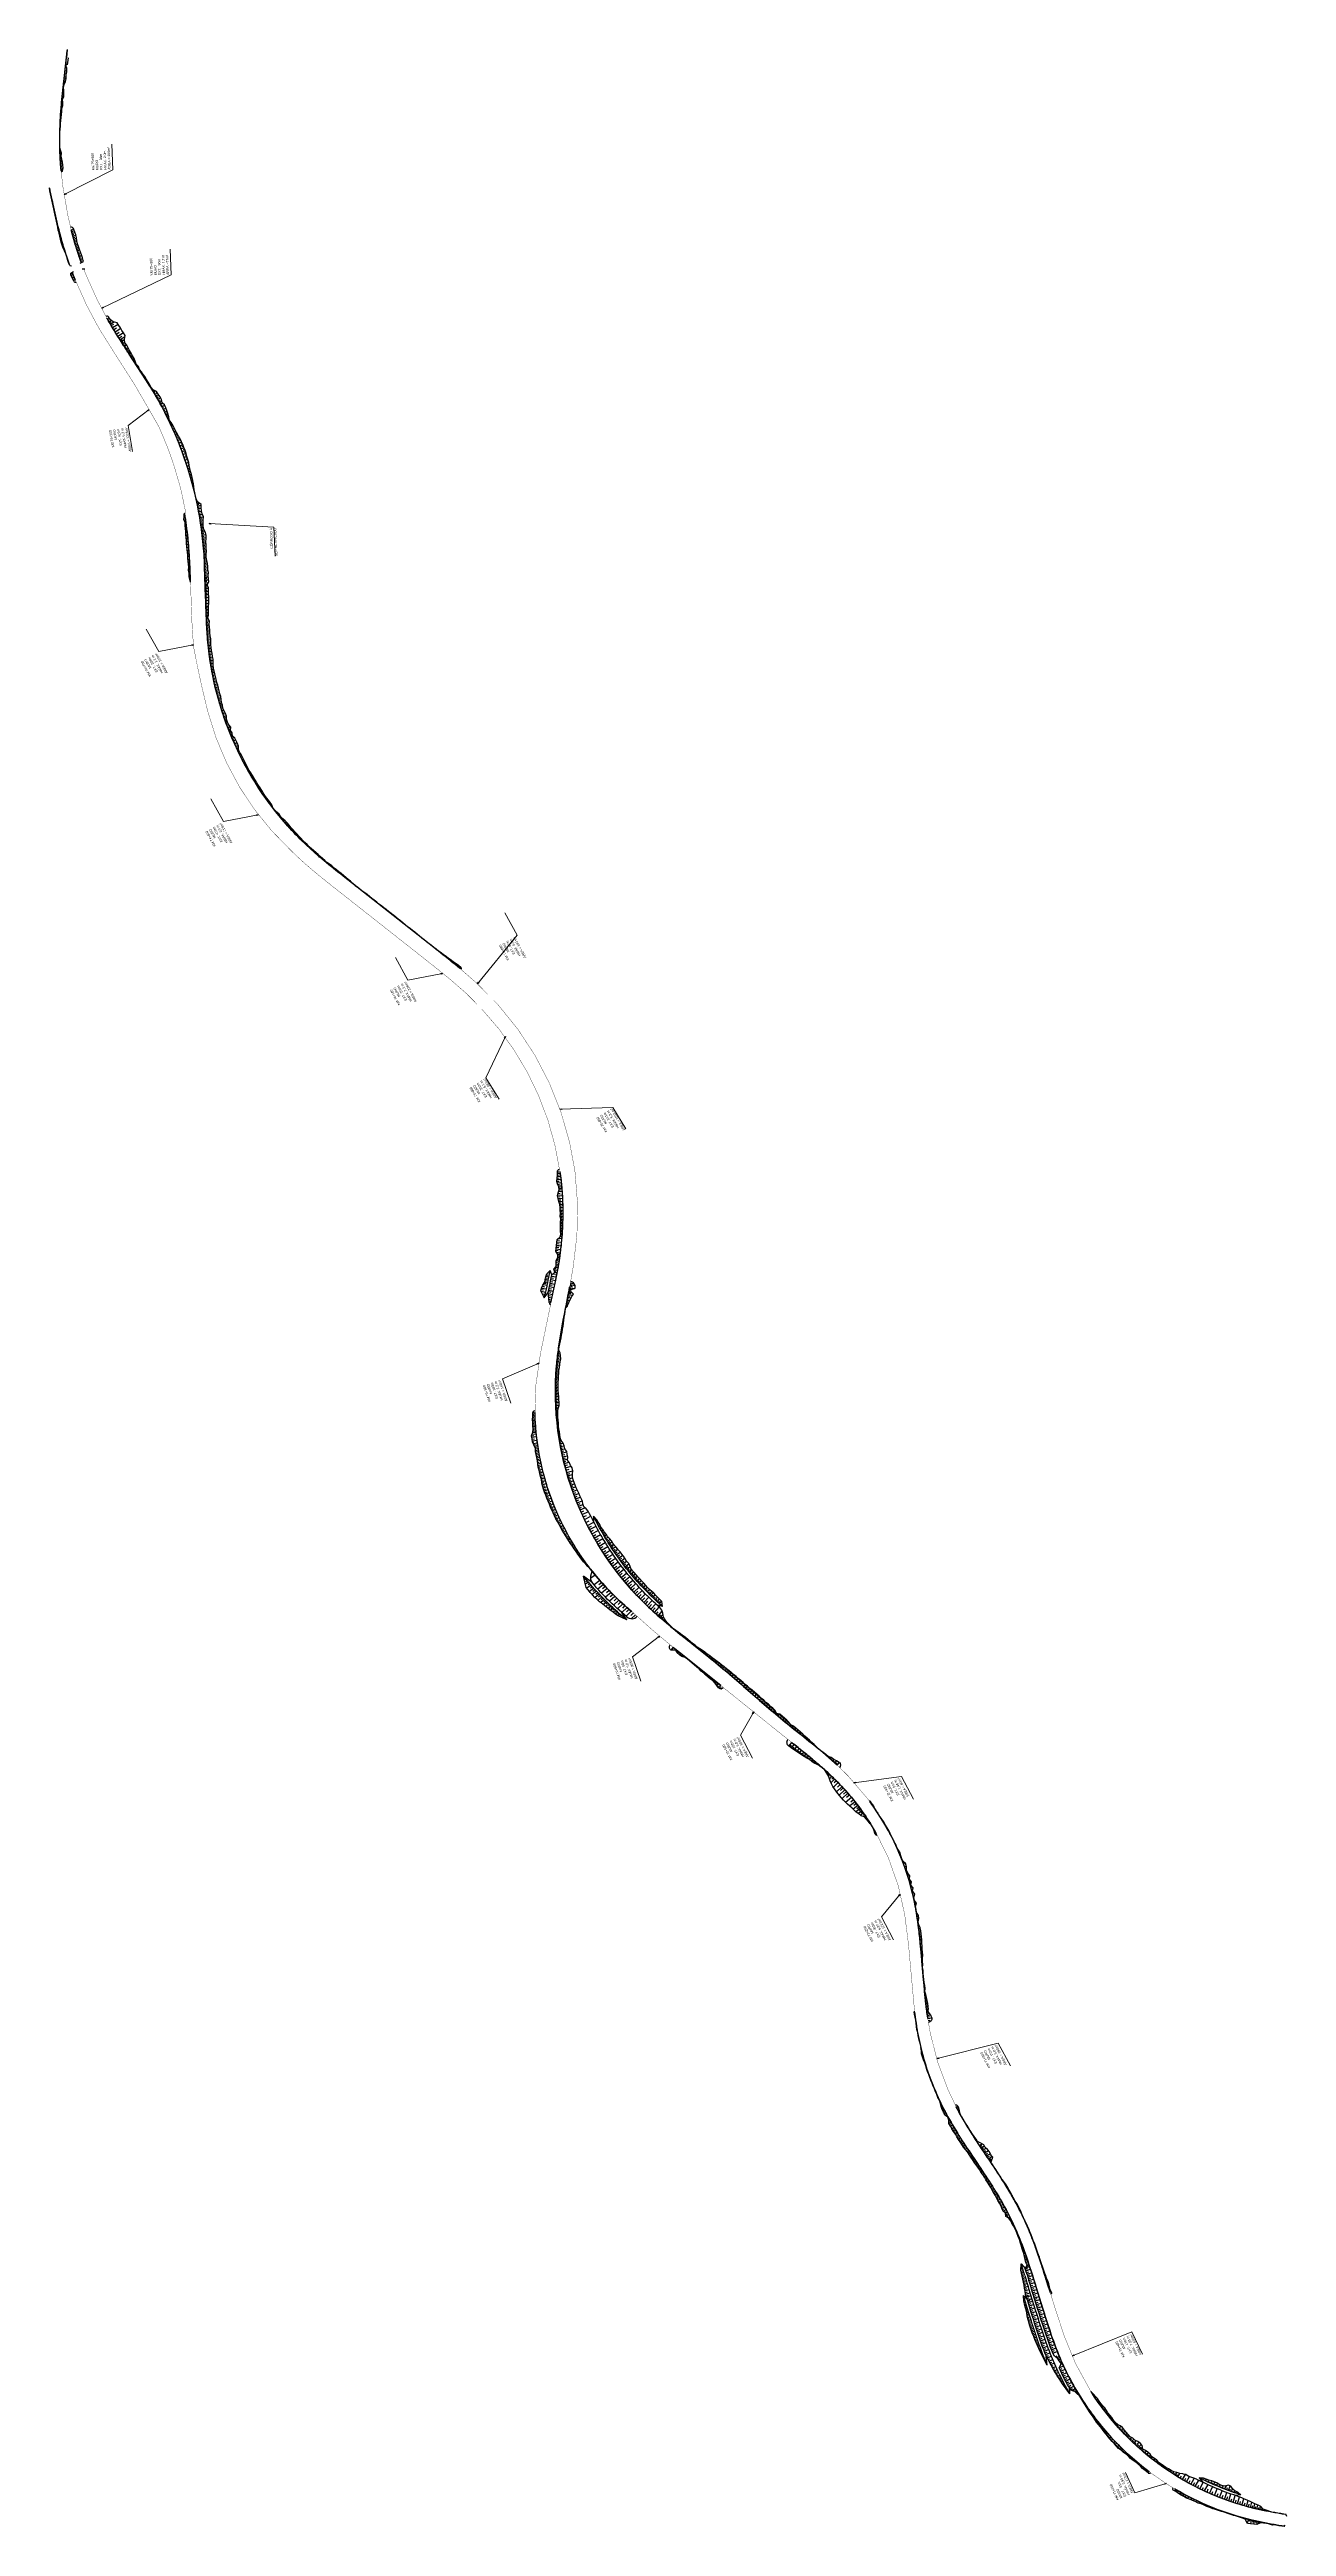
# Model space of a CAD drawing. Header units: metres. Extents: x 288738 to 324331, y 7399322 to 7465117.
# Drawn here: x 300349 to 302384, y 7441408 to 7445486 of the extents above; entities that cross this region are included whole.
import ezdxf

# ---------------------------------------------------------------- set-up
doc = ezdxf.new("R2010")
doc.units = ezdxf.units.M
doc.header["$LTSCALE"] = 10
for name, color, linetype in [('F-HZ-ATERRO-TALUDE', 110, 'Continuous'), ('F-HZ-CORTE-TALUDE', 10, 'Continuous'), ('F-HZ-MUROS', 210, 'Continuous'), ('F-HZ-PIANO-CORTE', 10, 'Continuous'), ('F-HZ-TALUDE', 2, 'Continuous')]:
    doc.layers.add(name, color=color, linetype=linetype)
doc.layers.add('U-HZ-TEXTO-MUROS', color=2, linetype='Continuous', lineweight=0)
doc.styles.add('ARIAL', font='arial.ttf')
doc.styles.add('DIM', font='arial.ttf', dxfattribs={"width": 0.8})
doc.dimstyles.new('U-1_2000', dxfattribs={"dimscale": 2, "dimtxt": 1.5, "dimasz": 0.75, "dimexe": 0.75, "dimexo": 0.75, "dimgap": 0.25, "dimtad": 1, "dimzin": 4, "dimtxsty": 'DIM', "dimblk": 'ARCHTICK', "dimcen": 0.7, "dimdle": 0.75, "dimclrd": 256, "dimclre": 256, "dimclrt": 256, "dimaunit": 1, "dimadec": 3, "dimazin": 2, "dimtfac": 1, "dimtofl": 0, "dimtmove": 0, "dimatfit": 3, "dimldrblk": 'CLOSEDBLANK', "dimfxl": 0, "dimtolj": 1, "dimtzin": 0, "dimlwd": -1, "dimlwe": -1, "dimarcsym": 0})

# ---------------------------------------------------------------- blocks, each defined once
blk = doc.blocks.new('_ArchTick')
at = {"color": 0, "linetype": 'ByBlock', "const_width": 0.15}
blk.add_lwpolyline([(-0.5, -0.5), (0.5, 0.5)], dxfattribs=at)

msp = doc.modelspace()

# ---------------------------------------------------------------- linework, layer by layer
at = {"layer": 'F-HZ-ATERRO-TALUDE', "linetype": 'Continuous', "lineweight": -3}
for p, q in [((300377.498, 7445474.65), (300377.958, 7445474.601)), ((300377.76, 7445477.133), (300377.939, 7445477.115)), ((300378.018, 7445479.617), (300378.271, 7445479.591)), ((300378.273, 7445482.102), (300378.347, 7445482.094)), ((300366.172, 7445337.601), (300366.262, 7445337.601)), ((300366.174, 7445335.1), (300366.368, 7445335.101)), ((300366.367, 7445322.623), (300366.563, 7445322.628)), ((300366.431, 7445320.146), (300367.178, 7445320.168)), ((300366.51, 7445317.794), (300367.303, 7445317.821)), ((300366.59, 7445315.446), (300369.056, 7445315.539)), ((300366.69, 7445312.991), (300367.834, 7445313.039)), ((300366.795, 7445310.518), (300368.683, 7445310.604)), ((300366.918, 7445308.031), (300367.944, 7445308.082)), ((300367.044, 7445305.54), (300369.368, 7445305.666)), ((300367.187, 7445303.075), (300368.57, 7445303.155)), ((300367.332, 7445300.61), (300370.567, 7445300.813)), ((300367.497, 7445298.108), (300369.161, 7445298.219)), ((300367.666, 7445295.6), (300371.028, 7445295.838)), ((300367.852, 7445293.109), (300369.672, 7445293.246)), ((300368.04, 7445290.618), (300371.979, 7445290.931)), ((300368.234, 7445288.28), (300369.775, 7445288.408)), ((300368.428, 7445285.958), (300370.585, 7445286.146)), ((300349.375, 7445258.291), (300349.376, 7445258.291)), ((300350.521, 7445252.42), (300350.23, 7445252.38)), ((300351.023, 7445249.971), (300350.905, 7445249.954)), ((300351.533, 7445247.524), (300351.3, 7445247.489)), ((300352.062, 7445245.08), (300351.888, 7445245.054)), ((300352.597, 7445242.638), (300352.159, 7445242.57)), ((300353.148, 7445240.2), (300352.918, 7445240.163)), ((300353.7, 7445237.761), (300353.209, 7445237.681)), ((300354.253, 7445235.323), (300353.98, 7445235.277)), ((300354.807, 7445232.885), (300354.234, 7445232.787)), ((300355.36, 7445230.447), (300355.124, 7445230.406)), ((300355.913, 7445228.009), (300355.521, 7445227.938)), ((300356.467, 7445225.571), (300356.245, 7445225.53)), ((300357.02, 7445223.133), (300356.516, 7445223.038)), ((300357.573, 7445220.695), (300357.255, 7445220.634)), ((300358.127, 7445218.257), (300357.362, 7445218.106)), ((300358.68, 7445215.819), (300358.268, 7445215.736)), ((300359.233, 7445213.381), (300358.354, 7445213.2)), ((300359.787, 7445210.943), (300359.363, 7445210.854)), ((300360.34, 7445208.505), (300359.524, 7445208.331)), ((300360.893, 7445206.068), (300360.501, 7445205.982)), ((300361.447, 7445203.63), (300360.694, 7445203.462)), ((300362.003, 7445201.192), (300361.585, 7445201.097)), ((300362.559, 7445198.755), (300361.635, 7445198.541)), ((300363.133, 7445196.322), (300362.64, 7445196.205)), ((300363.707, 7445193.888), (300362.66, 7445193.637)), ((300364.894, 7445189.031), (300363.69, 7445188.732)), ((300364.3, 7445191.46), (300363.737, 7445191.322)), ((300365.505, 7445186.607), (300364.928, 7445186.461)), ((300366.119, 7445184.184), (300365.033, 7445183.904)), ((300366.836, 7445181.444), (300365.615, 7445181.124)), ((300366.202, 7445183.862), (300365.647, 7445183.719)), ((300385.004, 7445189.041), (300389.04, 7445190.08)), ((300385.18, 7445188.363), (300389.353, 7445189.441)), ((300385.814, 7445185.946), (300388.051, 7445186.535)), ((300386.453, 7445183.525), (300391.186, 7445184.791)), ((300387.112, 7445181.093), (300389.496, 7445181.741)), ((300368.123, 7445176.613), (300366.648, 7445176.213)), ((300367.47, 7445179.026), (300366.805, 7445178.849)), ((300369.449, 7445171.792), (300367.821, 7445171.337)), ((300368.777, 7445174.2), (300367.967, 7445173.977)), ((300370.815, 7445166.982), (300369.194, 7445166.515)), ((300370.124, 7445169.385), (300369.313, 7445169.154)), ((300371.509, 7445164.58), (300370.698, 7445164.343)), ((300372.219, 7445162.183), (300370.791, 7445161.759)), ((300372.933, 7445159.787), (300372.333, 7445159.606)), ((300373.663, 7445157.396), (300372.783, 7445157.127)), ((300374.396, 7445155.006), (300374.127, 7445154.923)), ((300375.144, 7445152.621), (300374.773, 7445152.504)), ((300375.897, 7445150.237), (300375.769, 7445150.196)), ((300376.665, 7445147.858), (300376.508, 7445147.807)), ((300377.438, 7445145.48), (300377.406, 7445145.47)), ((300387.776, 7445178.662), (300392.546, 7445179.981)), ((300388.455, 7445176.237), (300390.779, 7445176.89)), ((300389.138, 7445173.817), (300393.636, 7445175.101)), ((300389.834, 7445171.407), (300391.964, 7445172.026)), ((300390.535, 7445169), (300394.582, 7445170.192)), ((300391.253, 7445166.592), (300393.196, 7445167.173)), ((300391.976, 7445164.186), (300395.767, 7445165.337)), ((300392.715, 7445161.78), (300394.629, 7445162.371)), ((300393.46, 7445159.376), (300397.327, 7445160.587)), ((300394.218, 7445156.977), (300396.17, 7445157.597)), ((300394.985, 7445154.579), (300398.9, 7445155.841)), ((300395.762, 7445152.185), (300397.707, 7445152.821)), ((300396.549, 7445149.796), (300400.476, 7445151.098)), ((300397.346, 7445147.411), (300399.367, 7445148.091)), ((300398.153, 7445145.027), (300402.269, 7445146.431)), ((300398.971, 7445142.646), (300401.045, 7445143.363)), ((300399.799, 7445140.269), (300403.901, 7445141.706)), ((300400.635, 7445137.896), (300402.629, 7445138.605)), ((300401.475, 7445135.536), (300405.249, 7445136.894)), ((300444.738, 7445041.726), (300447.739, 7445043.438)), ((300445.987, 7445039.544), (300447.478, 7445040.403)), ((300447.16, 7445037.52), (300450.766, 7445039.616)), ((300448.316, 7445035.539), (300450.604, 7445036.879)), ((300449.35, 7445033.779), (300455.191, 7445037.225)), ((300450.817, 7445031.303), (300454.99, 7445033.788)), ((300452.688, 7445028.18), (300462.017, 7445033.797)), ((300454.86, 7445024.592), (300459.54, 7445027.442)), ((300457.047, 7445021.02), (300466.447, 7445026.807)), ((300459.27, 7445017.424), (300463.877, 7445020.289)), ((300461.503, 7445013.847), (300470.959, 7445019.777)), ((300463.43, 7445010.788), (300468.049, 7445013.704)), ((300465.124, 7445008.111), (300473.219, 7445013.249)), ((300466.131, 7445006.526), (300469.475, 7445008.653)), ((300467.151, 7445004.922), (300472.465, 7445008.313)), ((300468.383, 7445002.998), (300470.602, 7445004.418)), ((300469.613, 7445001.076), (300473.179, 7445003.364)), ((300470.947, 7444999.001), (300472.774, 7445000.176)), ((300472.295, 7444996.905), (300476.161, 7444999.398)), ((300473.64, 7444994.822), (300475.451, 7444995.992)), ((300474.984, 7444992.742), (300478.302, 7444994.888)), ((300476.343, 7444990.645), (300477.969, 7444991.698)), ((300477.703, 7444988.545), (300480.925, 7444990.634)), ((300479.062, 7444986.45), (300480.623, 7444987.462)), ((300480.421, 7444984.355), (300483.433, 7444986.309)), ((300481.774, 7444982.269), (300483.174, 7444983.177)), ((300483.127, 7444980.185), (300485.698, 7444981.852)), ((300484.485, 7444978.091), (300485.726, 7444978.895)), ((300485.845, 7444975.995), (300488.26, 7444977.56)), ((300487.186, 7444973.929), (300488.225, 7444974.602)), ((300488.524, 7444971.867), (300490.222, 7444972.965)), ((300489.836, 7444969.845), (300490.41, 7444970.215)), ((300491.143, 7444967.831), (300491.702, 7444968.191)), ((300492.444, 7444965.825), (300492.869, 7444966.098)), ((300493.743, 7444963.823), (300495.207, 7444964.761)), ((300495.048, 7444961.812), (300495.713, 7444962.237)), ((300496.359, 7444959.793), (300497.108, 7444960.271)), ((300497.686, 7444957.747), (300498.015, 7444957.956)), ((300499.027, 7444955.68), (300500.014, 7444956.304)), ((300513.898, 7444932.606), (300514.289, 7444932.841)), ((300515.208, 7444930.499), (300515.702, 7444930.793)), ((300516.502, 7444928.405), (300516.741, 7444928.545)), ((300517.765, 7444926.336), (300518.732, 7444926.903)), ((300518.982, 7444924.332), (300519.791, 7444924.803)), ((300520.074, 7444922.509), (300522.797, 7444924.082)), ((300521.161, 7444920.692), (300523.078, 7444921.791)), ((300522.396, 7444918.594), (300526.357, 7444920.846)), ((300523.653, 7444916.452), (300525.623, 7444917.562)), ((300524.881, 7444914.327), (300529.097, 7444916.682)), ((300526.102, 7444912.207), (300528.381, 7444913.469)), ((300527.319, 7444910.062), (300532.041, 7444912.651)), ((300528.535, 7444907.908), (300530.947, 7444909.218)), ((300529.681, 7444905.849), (300533.973, 7444908.157)), ((300530.799, 7444903.828), (300532.531, 7444904.751)), ((300531.912, 7444901.798), (300535.323, 7444903.598)), ((300533.014, 7444899.766), (300535.113, 7444900.863)), ((300534.13, 7444897.695), (300538.86, 7444900.144)), ((300535.291, 7444895.51), (300537.583, 7444896.685)), ((300536.447, 7444893.324), (300540.865, 7444895.565)), ((300537.586, 7444891.135), (300539.673, 7444892.183)), ((300538.722, 7444888.943), (300542.645, 7444890.893)), ((300539.841, 7444886.748), (300541.654, 7444887.64)), ((300540.958, 7444884.553), (300544.271, 7444886.165)), ((300542.045, 7444882.372), (300543.47, 7444883.058)), ((300543.135, 7444880.188), (300545.516, 7444881.323)), ((300591.719, 7444740.164), (300592.537, 7444740.326)), ((300592.078, 7444738.449), (300595.438, 7444739.106)), ((300592.434, 7444736.745), (300594.977, 7444737.234)), ((300592.84, 7444734.763), (300598.766, 7444735.883)), ((300593.319, 7444732.37), (300596.062, 7444732.876)), ((300572.698, 7444715.614), (300570.505, 7444715.259)), ((300573.475, 7444710.675), (300570.759, 7444710.26)), ((300571.878, 7444720.547), (300570.977, 7444720.393)), ((300572.293, 7444718.081), (300571.52, 7444717.953)), ((300573.092, 7444713.146), (300571.673, 7444712.922)), ((300574.209, 7444705.729), (300572.375, 7444705.465)), ((300574.9, 7444700.777), (300572.647, 7444700.473)), ((300573.848, 7444708.203), (300572.863, 7444708.057)), ((300575.548, 7444695.82), (300573.24, 7444695.528)), ((300574.561, 7444703.254), (300573.497, 7444703.106)), ((300575.231, 7444698.299), (300574.093, 7444698.15)), ((300575.858, 7444693.339), (300574.686, 7444693.196)), ((300593.794, 7444729.965), (300598.893, 7444730.886)), ((300594.258, 7444727.542), (300596.673, 7444727.968)), ((300594.717, 7444725.116), (300599.391, 7444725.919)), ((300595.161, 7444722.686), (300597.595, 7444723.094)), ((300595.598, 7444720.271), (300600.743, 7444721.113)), ((300596.005, 7444717.929), (300598.911, 7444718.392)), ((300596.411, 7444715.592), (300602.863, 7444716.594)), ((300596.794, 7444713.269), (300599.627, 7444713.698)), ((300597.177, 7444710.941), (300602.057, 7444711.659)), ((300597.556, 7444708.534), (300599.758, 7444708.849)), ((300597.934, 7444706.112), (300601.917, 7444706.665)), ((300598.3, 7444703.664), (300600.182, 7444703.918)), ((300598.662, 7444701.209), (300602.269, 7444701.68)), ((300599.009, 7444698.75), (300600.814, 7444698.978)), ((300599.35, 7444696.291), (300603.031, 7444696.74)), ((300599.662, 7444693.946), (300601.808, 7444694.2)), ((300599.957, 7444691.672), (300605.166, 7444692.267)), ((300576.153, 7444690.856), (300573.612, 7444690.558)), ((300576.715, 7444685.888), (300573.757, 7444685.567)), ((300577.234, 7444680.915), (300574.14, 7444680.606)), ((300577.711, 7444675.938), (300574.582, 7444675.652)), ((300578.147, 7444670.957), (300574.875, 7444670.683)), ((300576.442, 7444688.373), (300575.036, 7444688.214)), ((300578.546, 7444665.973), (300575.202, 7444665.718)), ((300576.983, 7444683.402), (300575.455, 7444683.243)), ((300578.91, 7444660.986), (300575.768, 7444660.767)), ((300577.48, 7444678.427), (300575.923, 7444678.278)), ((300579.243, 7444655.997), (300576.317, 7444655.812)), ((300577.936, 7444673.448), (300576.366, 7444673.311)), ((300578.354, 7444668.466), (300576.64, 7444668.329)), ((300578.735, 7444663.48), (300577.126, 7444663.363)), ((300579.083, 7444658.492), (300577.547, 7444658.39)), ((300579.4, 7444653.502), (300578.015, 7444653.418)), ((300600.253, 7444689.331), (300603.177, 7444689.653)), ((300600.549, 7444686.888), (300606.638, 7444687.534)), ((300600.838, 7444684.446), (300603.916, 7444684.759)), ((300601.113, 7444681.999), (300606.982, 7444682.573)), ((300601.382, 7444679.558), (300604.144, 7444679.817)), ((300601.633, 7444677.14), (300606.638, 7444677.591)), ((300601.882, 7444674.711), (300604.158, 7444674.908)), ((300602.117, 7444672.239), (300606.602, 7444672.61)), ((300602.351, 7444669.766), (300604.559, 7444669.94)), ((300602.565, 7444667.29), (300606.909, 7444667.619)), ((300602.778, 7444664.814), (300604.917, 7444664.969)), ((300602.971, 7444662.336), (300607.322, 7444662.638)), ((300603.164, 7444659.859), (300605.377, 7444660.005)), ((300603.335, 7444657.404), (300607.385, 7444657.661)), ((300603.505, 7444654.946), (300605.343, 7444655.058)), ((300603.658, 7444652.465), (300607.193, 7444652.67)), ((300579.546, 7444651.007), (300576.748, 7444650.845)), ((300579.823, 7444646.014), (300577.174, 7444645.874)), ((300580.075, 7444641.021), (300577.833, 7444640.912)), ((300580.521, 7444631.031), (300578.071, 7444630.93)), ((300580.307, 7444636.026), (300578.193, 7444635.932)), ((300579.69, 7444648.511), (300578.271, 7444648.432)), ((300580.719, 7444626.035), (300578.376, 7444625.945)), ((300579.954, 7444643.518), (300578.731, 7444643.456)), ((300580.904, 7444621.038), (300578.887, 7444620.966)), ((300580.196, 7444638.524), (300579.177, 7444638.476)), ((300581.078, 7444616.041), (300579.229, 7444615.978)), ((300580.623, 7444628.533), (300579.275, 7444628.479)), ((300580.418, 7444633.529), (300579.321, 7444633.482)), ((300580.814, 7444623.536), (300579.816, 7444623.5)), ((300580.993, 7444618.54), (300579.978, 7444618.504)), ((300581.163, 7444613.543), (300580.326, 7444613.515)), ((300603.809, 7444649.98), (300605.516, 7444650.075)), ((300603.94, 7444647.519), (300607.685, 7444647.718)), ((300604.069, 7444645.061), (300606.134, 7444645.166)), ((300604.18, 7444642.604), (300608.716, 7444642.825)), ((300604.288, 7444640.148), (300606.761, 7444640.264)), ((300604.38, 7444637.669), (300609.538, 7444637.901)), ((300604.468, 7444635.183), (300607.124, 7444635.298)), ((300604.55, 7444632.696), (300609.849, 7444632.915)), ((300604.631, 7444630.207), (300607.245, 7444630.311)), ((300604.711, 7444627.728), (300610.14, 7444627.937)), ((300604.791, 7444625.253), (300607.659, 7444625.36)), ((300604.871, 7444622.771), (300610.584, 7444622.978)), ((300604.952, 7444620.284), (300607.722, 7444620.382)), ((300605.032, 7444617.797), (300610.64, 7444617.99)), ((300605.113, 7444615.309), (300608.011, 7444615.407)), ((300605.193, 7444612.816), (300611.053, 7444613.01)), ((300605.274, 7444610.32), (300608.203, 7444610.416)), ((300605.349, 7444608.013), (300610.45, 7444608.177)), ((300605.42, 7444605.81), (300607.382, 7444605.873)), ((300605.492, 7444603.569), (300609.028, 7444603.682)), ((300605.567, 7444601.265), (300607.817, 7444601.337)), ((300605.643, 7444598.922), (300610.887, 7444599.09)), ((300605.723, 7444596.427), (300608.277, 7444596.509)), ((300605.804, 7444593.931), (300610.795, 7444594.091)), ((300605.885, 7444591.433), (300608.37, 7444591.512)), ((300605.966, 7444588.934), (300610.938, 7444589.093)), ((300606.047, 7444586.438), (300608.584, 7444586.519)), ((300606.127, 7444583.941), (300611.292, 7444584.106)), ((300606.208, 7444581.443), (300608.812, 7444581.526)), ((300606.288, 7444578.946), (300611.486, 7444579.112)), ((300606.368, 7444576.457), (300608.853, 7444576.537)), ((300606.449, 7444573.971), (300611.158, 7444574.124)), ((300606.53, 7444571.501), (300608.688, 7444571.572)), ((300606.613, 7444569.026), (300610.595, 7444569.16)), ((300606.699, 7444566.525), (300608.67, 7444566.593)), ((300606.786, 7444564.023), (300610.718, 7444564.163)), ((300606.876, 7444561.524), (300608.907, 7444561.598)), ((300606.968, 7444559.025), (300611.092, 7444559.18)), ((300607.065, 7444556.529), (300609.028, 7444556.606)), ((300607.163, 7444554.057), (300610.767, 7444554.204)), ((300607.262, 7444551.677), (300608.677, 7444551.737)), ((300607.362, 7444549.326), (300609.682, 7444549.428)), ((300607.461, 7444547.147), (300609.235, 7444547.228)), ((300607.561, 7444544.964), (300612.335, 7444545.19)), ((300607.681, 7444542.532), (300609.957, 7444542.645)), ((300607.804, 7444540.065), (300611.916, 7444540.278)), ((300607.938, 7444537.573), (300610.068, 7444537.689)), ((300608.075, 7444535.076), (300612.57, 7444535.332)), ((300608.224, 7444532.569), (300610.507, 7444532.706)), ((300608.375, 7444530.061), (300612.993, 7444530.351)), ((300608.539, 7444527.558), (300610.764, 7444527.705)), ((300608.704, 7444525.056), (300612.974, 7444525.351)), ((300608.886, 7444522.553), (300611.097, 7444522.714)), ((300609.069, 7444520.049), (300613.653, 7444520.398)), ((300609.267, 7444517.562), (300611.723, 7444517.758)), ((300609.468, 7444515.07), (300614.673, 7444515.507)), ((300609.687, 7444512.565), (300612.198, 7444512.786)), ((300609.909, 7444510.062), (300614.736, 7444510.507)), ((300610.149, 7444507.568), (300612.425, 7444507.788)), ((300610.392, 7444505.073), (300614.716, 7444505.51)), ((300610.654, 7444502.566), (300612.805, 7444502.794)), ((300610.922, 7444500.06), (300615.23, 7444500.537)), ((300611.207, 7444497.557), (300613.407, 7444497.811)), ((300611.5, 7444495.059), (300616.047, 7444495.606)), ((300611.807, 7444492.571), (300614.217, 7444492.873)), ((300612.124, 7444490.077), (300617.111, 7444490.725)), ((300612.456, 7444487.575), (300614.942, 7444487.91)), ((300612.799, 7444485.074), (300617.779, 7444485.771)), ((300613.155, 7444482.576), (300615.665, 7444482.939)), ((300613.521, 7444480.085), (300618.432, 7444480.819)), ((300613.898, 7444477.604), (300616.224, 7444477.963)), ((300614.284, 7444475.143), (300618.557, 7444475.824)), ((300614.678, 7444472.702), (300616.578, 7444473.013)), ((300615.09, 7444470.238), (300618.638, 7444470.838)), ((300615.513, 7444467.76), (300617.235, 7444468.059)), ((300615.951, 7444465.289), (300619.498, 7444465.923)), ((300616.396, 7444462.82), (300618.275, 7444463.165)), ((300616.859, 7444460.349), (300620.581, 7444461.052)), ((300617.328, 7444457.879), (300619.124, 7444458.227)), ((300617.811, 7444455.431), (300621.648, 7444456.192)), ((300618.299, 7444452.985), (300620.392, 7444453.411)), ((300618.811, 7444450.521), (300623.032, 7444451.401)), ((300619.327, 7444448.054), (300621.424, 7444448.502)), ((300619.863, 7444445.593), (300623.972, 7444446.491)), ((300620.402, 7444443.133), (300622.411, 7444443.582)), ((300620.959, 7444440.691), (300625.229, 7444441.667)), ((300621.518, 7444438.247), (300623.784, 7444438.776)), ((300622.102, 7444435.796), (300626.738, 7444436.902)), ((300622.689, 7444433.344), (300625.048, 7444433.919)), ((300623.296, 7444430.899), (300627.879, 7444432.039)), ((300623.906, 7444428.455), (300626.133, 7444429.02)), ((300624.536, 7444426.015), (300628.896, 7444427.144)), ((300625.17, 7444423.577), (300627.331, 7444424.148)), ((300625.821, 7444421.147), (300630.301, 7444422.353)), ((300626.477, 7444418.724), (300628.721, 7444419.339)), ((300627.144, 7444416.322), (300631.261, 7444417.472)), ((300627.819, 7444413.922), (300629.702, 7444414.458)), ((300628.51, 7444411.521), (300631.97, 7444412.524)), ((300629.211, 7444409.119), (300630.867, 7444409.608)), ((300629.929, 7444406.71), (300633.357, 7444407.739)), ((300630.65, 7444404.324), (300632.287, 7444404.824)), ((300631.375, 7444401.972), (300634.154, 7444402.834)), ((300632.11, 7444399.62), (300633.465, 7444400.047)), ((300632.861, 7444397.261), (300635.986, 7444398.263)), ((300633.624, 7444394.901), (300635.385, 7444395.475)), ((300634.4, 7444392.539), (300638.297, 7444393.829)), ((300635.193, 7444390.162), (300637.21, 7444390.841)), ((300636.002, 7444387.776), (300639.962, 7444389.13)), ((300636.807, 7444385.441), (300638.59, 7444386.06)), ((300637.609, 7444383.144), (300640.569, 7444384.186)), ((300638.439, 7444380.808), (300639.764, 7444381.282)), ((300639.288, 7444378.446), (300641.825, 7444379.366)), ((300640.151, 7444376.091), (300641.448, 7444376.569)), ((300641.022, 7444373.738), (300643.759, 7444374.761)), ((300641.864, 7444371.506), (300643.56, 7444372.148)), ((300642.699, 7444369.314), (300646.938, 7444370.942)), ((300643.527, 7444367.176), (300645.461, 7444367.929)), ((300644.347, 7444365.079), (300647.171, 7444366.191)), ((300645.212, 7444362.897), (300646.467, 7444363.398)), ((300646.13, 7444360.614), (300649.109, 7444361.819)), ((300647.042, 7444358.373), (300648.453, 7444358.951)), ((300647.946, 7444356.183), (300649.992, 7444357.033)), ((300648.835, 7444354.053), (300649.873, 7444354.489)), ((300649.712, 7444351.984), (300652.811, 7444353.302)), ((300650.626, 7444349.843), (300652.564, 7444350.678)), ((300651.628, 7444347.537), (300655.654, 7444349.293)), ((300652.639, 7444345.231), (300654.704, 7444346.143)), ((300653.665, 7444342.927), (300657.812, 7444344.784)), ((300654.7, 7444340.628), (300656.766, 7444341.565)), ((300655.748, 7444338.335), (300659.816, 7444340.204)), ((300656.754, 7444336.156), (300658.532, 7444336.983)), ((300657.713, 7444334.107), (300660.272, 7444335.31)), ((300658.709, 7444331.995), (300659.62, 7444332.428)), ((300659.79, 7444329.742), (300661.403, 7444330.518)), ((300660.873, 7444327.501), (300661.682, 7444327.895)), ((300661.964, 7444325.277), (300663.936, 7444326.249)), ((300663.071, 7444323.043), (300664.155, 7444323.584)), ((300664.199, 7444320.799), (300666.338, 7444321.879)), ((300665.336, 7444318.56), (300666.404, 7444319.106)), ((300666.484, 7444316.327), (300668.648, 7444317.446)), ((300667.641, 7444314.102), (300668.681, 7444314.646)), ((300668.805, 7444311.887), (300670.703, 7444312.891)), ((300669.984, 7444309.675), (300670.888, 7444310.159)), ((300671.172, 7444307.465), (300672.958, 7444308.431)), ((300672.373, 7444305.262), (300673.237, 7444305.735)), ((300673.581, 7444303.064), (300675.233, 7444303.979)), ((300674.803, 7444300.874), (300675.607, 7444301.324)), ((300676.032, 7444298.687), (300677.605, 7444299.578)), ((300677.275, 7444296.51), (300678.09, 7444296.977)), ((300678.523, 7444294.335), (300680.235, 7444295.327)), ((300679.788, 7444292.169), (300680.67, 7444292.686)), ((300681.057, 7444290.005), (300682.866, 7444291.075)), ((300682.344, 7444287.851), (300683.279, 7444288.41)), ((300683.633, 7444285.698), (300685.565, 7444286.866)), ((300684.942, 7444283.555), (300685.892, 7444284.136)), ((300686.251, 7444281.414), (300688.115, 7444282.565)), ((300687.58, 7444279.284), (300688.493, 7444279.854)), ((300688.911, 7444277.156), (300690.696, 7444278.283)), ((300690.259, 7444275.039), (300691.138, 7444275.6)), ((300691.61, 7444272.924), (300693.348, 7444274.044)), ((300692.978, 7444270.821), (300693.864, 7444271.397)), ((300694.35, 7444268.719), (300696.143, 7444269.899)), ((300695.738, 7444266.627), (300696.623, 7444267.216)), ((300697.129, 7444264.541), (300698.838, 7444265.689)), ((300698.531, 7444262.471), (300699.291, 7444262.987)), ((300699.938, 7444260.403), (300701.322, 7444261.352)), ((300701.363, 7444258.34), (300702.048, 7444258.814)), ((300702.795, 7444256.281), (300704.141, 7444257.223)), ((300704.239, 7444254.231), (300704.891, 7444254.692)), ((300705.688, 7444252.19), (300707.034, 7444253.151)), ((300707.146, 7444250.16), (300707.903, 7444250.706)), ((300708.615, 7444248.132), (300710.225, 7444249.305)), ((300710.098, 7444246.107), (300710.906, 7444246.702)), ((300711.588, 7444244.093), (300713.123, 7444245.233)), ((300713.085, 7444242.089), (300713.77, 7444242.604)), ((300723.822, 7444228.274), (300724.74, 7444229.012)), ((300725.377, 7444226.345), (300725.983, 7444226.838)), ((300726.953, 7444224.418), (300728.071, 7444225.334)), ((300728.534, 7444222.493), (300728.985, 7444222.867)), ((300730.131, 7444220.579), (300731.135, 7444221.418)), ((300731.733, 7444218.665), (300732.323, 7444219.163)), ((300733.34, 7444216.776), (300734.794, 7444218.015)), ((300734.949, 7444214.889), (300735.821, 7444215.639)), ((300736.593, 7444212.995), (300738.371, 7444214.539)), ((300738.24, 7444211.099), (300739.131, 7444211.881)), ((300739.903, 7444209.219), (300741.727, 7444210.834)), ((300741.568, 7444207.339), (300742.501, 7444208.173)), ((300743.25, 7444205.475), (300745.053, 7444207.102)), ((300744.933, 7444203.612), (300745.805, 7444204.407)), ((300746.632, 7444201.763), (300748.363, 7444203.355)), ((300748.334, 7444199.916), (300749.191, 7444200.713)), ((300750.05, 7444198.083), (300751.74, 7444199.668)), ((300751.769, 7444196.254), (300752.591, 7444197.033)), ((300753.498, 7444194.442), (300755.016, 7444195.893)), ((300755.231, 7444192.633), (300755.937, 7444193.315)), ((300756.979, 7444190.834), (300758.35, 7444192.169)), ((300758.732, 7444189.039), (300759.399, 7444189.695)), ((300760.497, 7444187.256), (300761.806, 7444188.556)), ((300762.261, 7444185.486), (300762.859, 7444186.085)), ((300764.022, 7444183.74), (300764.952, 7444184.681)), ((300765.794, 7444181.996), (300766.203, 7444182.414)), ((300767.585, 7444180.253), (300768.519, 7444181.216)), ((300769.386, 7444178.514), (300769.869, 7444179.017)), ((300771.197, 7444176.783), (300772.096, 7444177.729)), ((300773.015, 7444175.062), (300773.427, 7444175.499)), ((300774.84, 7444173.35), (300775.58, 7444174.143)), ((300776.674, 7444171.648), (300777.045, 7444172.049)), ((300778.516, 7444169.953), (300779.325, 7444170.836)), ((300780.368, 7444168.266), (300780.79, 7444168.731)), ((300782.227, 7444166.586), (300783.083, 7444167.539)), ((300784.094, 7444164.916), (300784.537, 7444165.413)), ((300785.967, 7444163.252), (300786.887, 7444164.294)), ((300787.848, 7444161.599), (300788.33, 7444162.148)), ((300789.733, 7444159.949), (300790.743, 7444161.11)), ((300791.628, 7444158.311), (300792.118, 7444158.879)), ((300793.525, 7444156.676), (300794.456, 7444157.762)), ((300795.43, 7444155.052), (300795.87, 7444155.568)), ((300797.337, 7444153.431), (300798.164, 7444154.409)), ((300799.254, 7444151.819), (300799.668, 7444152.312)), ((300801.171, 7444150.21), (300802.01, 7444151.214)), ((300803.093, 7444148.614), (300803.457, 7444149.053)), ((300805.013, 7444147.021), (300805.617, 7444147.753)), ((300806.937, 7444145.44), (300807.305, 7444145.887)), ((300808.863, 7444143.859), (300809.751, 7444144.947)), ((300810.803, 7444142.28), (300811.262, 7444142.844)), ((300812.745, 7444140.7), (300813.684, 7444141.86)), ((300814.686, 7444139.133), (300815.093, 7444139.638)), ((300816.626, 7444137.568), (300817.308, 7444138.416)), ((300818.578, 7444136.003), (300818.929, 7444136.442)), ((300820.529, 7444134.439), (300821.259, 7444135.352)), ((300822.484, 7444132.882), (300822.816, 7444133.298)), ((300824.438, 7444131.324), (300825.036, 7444132.076)), ((300826.387, 7444129.778), (300826.766, 7444130.256)), ((300828.336, 7444128.232), (300829.253, 7444129.39)), ((300830.297, 7444126.682), (300830.732, 7444127.231)), ((300832.258, 7444125.132), (300833.077, 7444126.169)), ((300834.215, 7444123.588), (300834.559, 7444124.025)), ((300836.171, 7444122.045), (300836.73, 7444122.755)), ((300838.134, 7444120.498), (300838.424, 7444120.865)), ((300840.097, 7444118.95), (300840.696, 7444119.71)), ((300842.06, 7444117.404), (300842.335, 7444117.753)), ((300844.023, 7444115.857), (300844.524, 7444116.494)), ((300845.977, 7444114.317), (300846.154, 7444114.541)), ((300847.932, 7444112.777), (300848.137, 7444113.037)), ((300849.894, 7444111.23), (300849.974, 7444111.331)), ((300851.857, 7444109.683), (300851.971, 7444109.828)), ((300970.036, 7444016.558), (300970.057, 7444016.584)), ((300971.999, 7444015.01), (300972.009, 7444015.022)), ((300973.962, 7444013.464), (300974, 7444013.513)), ((300975.92, 7444011.921), (300975.998, 7444012.019)), ((300977.878, 7444010.378), (300978.11, 7444010.672)), ((300979.837, 7444008.834), (300979.899, 7444008.913)), ((300981.796, 7444007.29), (300981.845, 7444007.353)), ((300983.756, 7444005.745), (300983.823, 7444005.83)), ((300985.717, 7444004.2), (300985.911, 7444004.445)), ((300987.678, 7444002.652), (300987.748, 7444002.74)), ((300989.638, 7444001.106), (300989.755, 7444001.253)), ((300991.59, 7443999.563), (300991.723, 7443999.731)), ((300993.543, 7443998.018), (300993.938, 7443998.517)), ((300995.502, 7443996.466), (300995.705, 7443996.722)), ((300997.46, 7443994.913), (300997.886, 7443995.449)), ((300999.413, 7443993.358), (300999.664, 7443993.673)), ((301001.366, 7443991.803), (301001.935, 7443992.516)), ((301003.318, 7443990.243), (301003.616, 7443990.616)), ((301005.268, 7443988.682), (301005.901, 7443989.472)), ((301007.211, 7443987.119), (301007.577, 7443987.575)), ((301009.153, 7443985.556), (301009.983, 7443986.585)), ((301011.093, 7443983.985), (301011.539, 7443984.536)), ((301013.031, 7443982.415), (301013.994, 7443983.599)), ((301014.953, 7443980.846), (301015.524, 7443981.546)), ((301016.875, 7443979.277), (301018.193, 7443980.885)), ((301018.801, 7443977.691), (301019.453, 7443978.483)), ((301020.727, 7443976.105), (301022.017, 7443977.665)), ((301022.645, 7443974.511), (301023.319, 7443975.322)), ((301024.562, 7443972.918), (301025.97, 7443974.603)), ((301201.414, 7443429.566), (301203.755, 7443429.111)), ((301201.87, 7443431.915), (301207.255, 7443430.871)), ((301202.315, 7443434.215), (301205.422, 7443433.614)), ((301202.739, 7443436.416), (301210.032, 7443435.012)), ((301203.176, 7443438.685), (301207.098, 7443437.932)), ((301203.457, 7443440.16), (301209.003, 7443439.1)), ((301203.711, 7443441.487), (301205.451, 7443441.155)), ((301203.964, 7443442.816), (301205.38, 7443442.547)), ((301204.208, 7443444.103), (301205.135, 7443443.928)), ((301204.445, 7443445.36), (301208.409, 7443444.611)), ((301204.681, 7443446.614), (301207.719, 7443446.042)), ((301204.917, 7443447.864), (301213.104, 7443446.329)), ((301205.162, 7443449.152), (301206.088, 7443448.976)), ((301205.398, 7443450.408), (301209.362, 7443449.66)), ((301205.635, 7443451.662), (301208.672, 7443451.09)), ((301205.87, 7443452.913), (301214.057, 7443451.378)), ((301206.114, 7443454.2), (301207.041, 7443454.025)), ((301206.351, 7443455.457), (301210.315, 7443454.708)), ((301198.61, 7443415.18), (301199.044, 7443415.095)), ((301199.027, 7443417.319), (301201.098, 7443416.915)), ((301199.078, 7443417.578), (301201.295, 7443417.146)), ((301199.553, 7443420.011), (301200.793, 7443419.769)), ((301200.024, 7443422.426), (301202.94, 7443421.857)), ((301200.491, 7443424.822), (301202.208, 7443424.488)), ((301200.954, 7443427.2), (301204.991, 7443426.414)), ((301182.53, 7443306.653), (301184.934, 7443306.502)), ((301182.7, 7443309.167), (301187.382, 7443308.848)), ((301182.872, 7443311.68), (301185.133, 7443311.514)), ((301183.069, 7443314.188), (301187.775, 7443313.818)), ((301183.268, 7443316.698), (301185.717, 7443316.493)), ((301183.491, 7443319.203), (301188.612, 7443318.747)), ((301183.718, 7443321.711), (301186.379, 7443321.46)), ((301183.964, 7443324.225), (301189.337, 7443323.692)), ((301184.215, 7443326.737), (301186.941, 7443326.453)), ((301184.485, 7443329.239), (301190.136, 7443328.625)), ((301184.76, 7443331.735), (301187.603, 7443331.413)), ((301185.047, 7443334.203), (301190.286, 7443333.585)), ((301185.336, 7443336.639), (301187.682, 7443336.353)), ((301185.633, 7443339.005), (301189.521, 7443338.515)), ((301185.972, 7443341.511, 694), (301187.145, 7443341.368, 694)), ((301181.57, 7443276.499), (301183.919, 7443276.497)), ((301181.574, 7443273.983), (301186.482, 7443274.004)), ((301181.579, 7443279.018), (301186.125, 7443278.99)), ((301181.592, 7443271.482), (301184.21, 7443271.507)), ((301181.601, 7443281.539), (301183.825, 7443281.514)), ((301181.621, 7443268.99), (301187.278, 7443269.072)), ((301181.636, 7443284.06), (301186.084, 7443283.987)), ((301181.665, 7443266.478), (301184.518, 7443266.534)), ((301181.683, 7443286.582), (301183.94, 7443286.533)), ((301181.746, 7443289.101), (301186.169, 7443288.982)), ((301181.817, 7443291.616), (301183.941, 7443291.548)), ((301181.907, 7443294.117), (301186.352, 7443293.952)), ((301182.003, 7443296.615), (301184.396, 7443296.514)), ((301182.119, 7443299.125), (301186.798, 7443298.902)), ((301182.24, 7443301.634), (301184.462, 7443301.517)), ((301182.383, 7443304.142), (301186.974, 7443303.877)), ((301181.72, 7443263.956), (301187.236, 7443264.094)), ((301181.791, 7443261.435), (301184.57, 7443261.518)), ((301181.871, 7443258.911), (301187.576, 7443259.112)), ((301181.97, 7443256.388), (301184.78, 7443256.501)), ((301182.075, 7443253.866), (301187.535, 7443254.116)), ((301182.196, 7443251.428), (301184.617, 7443251.551)), ((301182.321, 7443249.014), (301186.451, 7443249.244)), ((301182.467, 7443246.57), (301184.236, 7443246.677)), ((301182.616, 7443244.124), (301185.588, 7443244.32)), ((301182.719, 7443242.666), (301184.154, 7443242.765)), ((301182.898, 7443240.167), (301185.561, 7443240.364)), ((301183.09, 7443237.666), (301184.347, 7443237.766)), ((301183.294, 7443235.163), (301185.719, 7443235.368)), ((301183.513, 7443232.662), (301184.682, 7443232.767)), ((301183.742, 7443230.162), (301185.998, 7443230.376)), ((301183.987, 7443227.663), (301185.083, 7443227.773)), ((301184.242, 7443225.165), (301186.378, 7443225.39)), ((301184.513, 7443222.671), (301185.538, 7443222.784)), ((301184.792, 7443220.178), (301186.741, 7443220.404)), ((301185.09, 7443217.686), (301186.048, 7443217.802)), ((301185.395, 7443215.195), (301187.3, 7443215.436)), ((301185.719, 7443212.71), (301186.733, 7443212.844)), ((301186.048, 7443210.226), (301188.23, 7443210.524)), ((301186.398, 7443207.744), (301187.426, 7443207.89)), ((301186.751, 7443205.265), (301188.639, 7443205.543)), ((301187.128, 7443202.784), (301188.06, 7443202.926)), ((301187.507, 7443200.303), (301189.356, 7443200.595)), ((301187.899, 7443197.897), (301189.114, 7443198.095)), ((301188.292, 7443195.485), (301191.308, 7443195.992)), ((301188.681, 7443193.241), (301190.71, 7443193.591)), ((301189.072, 7443190.986), (301194.169, 7443191.892)), ((301189.517, 7443188.547), (301192.271, 7443189.052)), ((301189.97, 7443186.08), (301195.799, 7443187.179)), ((301190.45, 7443183.597), (301193.403, 7443184.17)), ((301190.931, 7443181.117), (301196.914, 7443182.309)), ((301191.506, 7443178.301), (301195.178, 7443179.055)), ((301192.116, 7443175.368), (301200.366, 7443177.115)), ((301192.782, 7443172.269), (301196.891, 7443173.167)), ((301193.472, 7443169.177), (301201.575, 7443171.004)), ((301194.083, 7443166.484), (301198.022, 7443167.396)), ((301194.693, 7443163.894), (301201.79, 7443165.578)), ((301195.388, 7443161.003), (301198.879, 7443161.854)), ((301196.094, 7443158.136), (301204.079, 7443160.133)), ((301196.99, 7443154.62), (301201.315, 7443155.736)), ((301197.907, 7443151.12), (301207.293, 7443153.617)), ((301198.954, 7443147.24), (301204.097, 7443148.654)), ((301200.065, 7443143.256), (301210.488, 7443146.217)), ((301200.854, 7443140.529), (301205.397, 7443141.848)), ((301201.667, 7443137.751), (301209.587, 7443140.103)), ((301202.415, 7443135.261), (301206.026, 7443136.354)), ((301203.187, 7443132.734), (301209.956, 7443134.823)), ((301203.965, 7443130.234), (301207.243, 7443131.266)), ((301204.759, 7443127.739), (301211.334, 7443129.846)), ((301205.579, 7443125.193), (301208.935, 7443126.288)), ((301206.422, 7443122.65), (301213.104, 7443124.873)), ((301207.278, 7443120.081), (301210.591, 7443121.204)), ((301208.159, 7443117.523), (301214.887, 7443119.845)), ((301209.119, 7443114.762), (301212.573, 7443115.978)), ((301210.093, 7443112.021), (301217.346, 7443114.622)), ((301211.19, 7443108.998), (301215.01, 7443110.397)), ((301212.305, 7443105.973), (301220.282, 7443108.953)), ((301213.47, 7443102.892), (301217.476, 7443104.42)), ((301214.656, 7443099.82), (301222.698, 7443102.949)), ((301215.924, 7443096.587), (301219.992, 7443098.204)), ((301217.213, 7443093.375), (301225.653, 7443096.799)), ((301218.378, 7443090.538), (301222.393, 7443092.196)), ((301219.553, 7443087.71), (301227.072, 7443090.871)), ((301220.858, 7443084.638), (301224.438, 7443086.173)), ((301222.084, 7443081.807), (301230.157, 7443085.327)), ((301223.7, 7443078.141), (301228.467, 7443080.267)), ((301225.445, 7443074.268), (301235.804, 7443078.996)), ((301227.314, 7443070.219), (301232.59, 7443072.686)), ((301229.224, 7443066.18), (301239.714, 7443071.202)), ((301231.661, 7443061.171), (301236.892, 7443063.73)), ((301234.132, 7443056.222), (301244.826, 7443061.676)), ((301246.425, 7443067.414), (301246.936, 7443067.667)), ((301247.538, 7443065.176), (301249.111, 7443065.965)), ((301248.669, 7443062.946), (301249.538, 7443063.388)), ((301249.805, 7443060.719), (301251.59, 7443061.639)), ((301235.939, 7443052.701), (301240.686, 7443055.252)), ((301237.724, 7443049.284), (301248.359, 7443054.842)), ((301239.571, 7443045.775), (301244.372, 7443048.533)), ((301241.555, 7443042.174), (301252.077, 7443047.944)), ((301243.478, 7443038.706), (301248.279, 7443041.463)), ((301245.369, 7443035.352), (301255.774, 7443041.331)), ((301247.346, 7443031.912), (301252.207, 7443034.703)), ((301249.297, 7443028.592), (301259.641, 7443034.675)), ((301250.96, 7443058.502), (301251.985, 7443059.037)), ((301251.281, 7443025.148), (301256.149, 7443028.342)), ((301252.118, 7443056.286), (301254.454, 7443057.522)), ((301253.298, 7443054.082), (301254.373, 7443054.658)), ((301253.327, 7443021.895), (301263.56, 7443028.175)), ((301254.481, 7443051.88), (301256.543, 7443052.999)), ((301255.423, 7443018.519), (301260.29, 7443021.713)), ((301255.683, 7443049.688), (301257.004, 7443050.414)), ((301256.89, 7443047.498), (301259.963, 7443049.209)), ((301257.469, 7443015.266), (301267.627, 7443021.655)), ((301258.114, 7443045.318), (301259.644, 7443046.181)), ((301259.346, 7443043.143), (301262.51, 7443044.948)), ((301260.591, 7443040.975), (301262.326, 7443041.978)), ((301261.847, 7443038.814), (301265.499, 7443040.95)), ((301263.115, 7443036.659), (301264.967, 7443037.755)), ((301264.395, 7443034.512), (301268.43, 7443036.929)), ((301265.683, 7443032.369), (301267.954, 7443033.746)), ((301266.988, 7443030.237), (301271.883, 7443033.241)), ((301268.298, 7443028.107), (301270.893, 7443029.719)), ((301269.626, 7443025.989), (301274.75, 7443029.209)), ((301270.957, 7443023.873), (301273.454, 7443025.461)), ((301272.309, 7443021.77), (301277.568, 7443025.154)), ((301273.698, 7443019.616), (301276.464, 7443021.417)), ((301275.106, 7443017.474), (301280.813, 7443021.235)), ((301259.56, 7443011.893), (301264.536, 7443015.156)), ((301261.747, 7443008.657), (301271.78, 7443015.252)), ((301263.95, 7443005.354), (301268.926, 7443008.617)), ((301266.115, 7443002.143), (301276.031, 7443008.909)), ((301268.334, 7442998.807), (301273.325, 7443002.24)), ((301270.628, 7442995.643), (301280.432, 7443002.569)), ((301272.939, 7442992.411), (301277.842, 7442995.923)), ((301275.233, 7442989.247), (301285.001, 7442996.218)), ((301276.655, 7443015.134), (301279.619, 7443017.112)), ((301277.738, 7442985.85), (301282.513, 7442989.417)), ((301278.221, 7443012.804), (301284.421, 7443016.996)), ((301279.938, 7443010.285), (301283.167, 7443012.498)), ((301279.96, 7442982.884), (301289.501, 7442990.161)), ((301281.668, 7443007.774), (301288.343, 7443012.415)), ((301282.392, 7442979.695), (301287.118, 7442983.299)), ((301283.495, 7443005.167), (301286.896, 7443007.565)), ((301284.796, 7442976.602), (301294.264, 7442983.974)), ((301285.341, 7443002.572), (301292.245, 7443007.513)), ((301287.134, 7443000.078), (301290.597, 7443002.591)), ((301288.947, 7442997.598), (301295.547, 7443002.452)), ((301290.695, 7442995.24), (301293.889, 7442997.621)), ((301292.451, 7442992.889), (301298.698, 7442997.605)), ((301294.228, 7442990.56), (301297.375, 7442992.966)), ((301296.014, 7442988.238), (301302.19, 7442993.022)), ((301297.581, 7442986.225), (301300.514, 7442988.523)), ((301299.16, 7442984.222), (301304.492, 7442988.446)), ((301300.716, 7442982.265), (301303.055, 7442984.138)), ((301302.286, 7442980.32), (301306.722, 7442983.911)), ((301303.861, 7442978.378), (301306.023, 7442980.148)), ((301305.453, 7442976.451), (301309.828, 7442980.07)), ((301231.535, 7442968.064), (301229.26, 7442966.37)), ((301235.957, 7442962.979), (301230.97, 7442959.265)), ((301233.731, 7442965.509), (301231.377, 7442963.572, 687)), ((301240.379, 7442957.893), (301233.469, 7442952.746)), ((301238.153, 7442960.423), (301235.285, 7442958.258)), ((301244.801, 7442952.808), (301237.663, 7442947.35)), ((301242.575, 7442955.338), (301239.145, 7442952.749)), ((301247.204, 7442974.588), (301239.885, 7442969.339)), ((301249.254, 7442947.833), (301242.251, 7442942.338)), ((301247.019, 7442950.313), (301243.41, 7442947.517)), ((301254.817, 7442965.59), (301245.227, 7442958.377)), ((301253.773, 7442942.937), (301246.853, 7442937.366)), ((301251.507, 7442945.38), (301248.02, 7442942.608)), ((301260.796, 7442958.864), (301251.333, 7442951.485)), ((301255.915, 7442940.671), (301252.611, 7442937.98)), ((301257.789, 7442962.212), (301253.026, 7442958.564)), ((301266.911, 7442952.26), (301257.578, 7442944.718)), ((301263.837, 7442955.547), (301259.138, 7442951.816)), ((301273.157, 7442945.782), (301263.957, 7442938.077)), ((301270.018, 7442949.005), (301265.384, 7442945.193)), ((301279.543, 7442939.44), (301270.478, 7442931.576)), ((301276.333, 7442942.593), (301271.766, 7442938.701)), ((301287.221, 7442973.512), (301291.621, 7442977.461)), ((301289.725, 7442970.38), (301299.045, 7442977.94)), ((301292.259, 7442967.378), (301296.66, 7442971.327)), ((301294.663, 7442964.395), (301303.982, 7442971.956)), ((301297.196, 7442961.394), (301301.597, 7442965.342)), ((301299.739, 7442958.294), (301308.894, 7442966.187)), ((301302.372, 7442955.364), (301306.832, 7442959.279)), ((301305.046, 7442952.382), (301313.976, 7442960.398)), ((301307.048, 7442974.525), (301309.271, 7442976.385)), ((301307.679, 7442949.452), (301311.919, 7442953.638)), ((301308.661, 7442972.616), (301313.162, 7442976.421)), ((301310.277, 7442970.708), (301312.547, 7442972.648)), ((301310.385, 7442946.498), (301319.233, 7442954.603)), ((301311.909, 7442968.815), (301316.382, 7442972.679)), ((301313.03, 7442943.57), (301317.358, 7442947.844)), ((301313.547, 7442966.925), (301315.765, 7442968.862)), ((301315.198, 7442965.048), (301319.691, 7442969.014)), ((301315.668, 7442940.859), (301324.357, 7442949.143)), ((301316.856, 7442963.177), (301319.118, 7442965.196)), ((301318.405, 7442938.015), (301322.734, 7442942.289)), ((301318.526, 7442961.317), (301323.04, 7442965.387)), ((301320.205, 7442959.465), (301322.443, 7442961.504)), ((301321.146, 7442935.099), (301329.716, 7442943.603)), ((301321.894, 7442957.621), (301326.302, 7442961.682)), ((301323.593, 7442955.788), (301325.776, 7442957.82)), ((301325.3, 7442953.961), (301329.637, 7442958.043)), ((301327.02, 7442952.147), (301329.174, 7442954.195)), ((301328.745, 7442950.337), (301333.022, 7442954.449)), ((301330.486, 7442948.543), (301332.624, 7442950.62)), ((301332.229, 7442946.751), (301336.509, 7442950.954)), ((301333.989, 7442944.975), (301336.142, 7442947.113)), ((301335.751, 7442943.201), (301340.081, 7442947.545)), ((301336.275, 7442942.684), (301338.439, 7442944.861)), ((301338.055, 7442940.928), (301342.373, 7442945.32)), ((301339.842, 7442939.18), (301341.982, 7442941.379)), ((301341.638, 7442937.441), (301345.849, 7442941.811)), ((301258.07, 7442938.418), (301251.655, 7442933.129)), ((301262.186, 7442934.202), (301256.18, 7442929.137)), ((301260.119, 7442936.301), (301256.947, 7442933.656)), ((301265.933, 7442930.456), (301260.579, 7442925.849)), ((301264.051, 7442932.32), (301261.242, 7442929.927)), ((301269.51, 7442926.962), (301264.538, 7442922.602)), ((301267.714, 7442928.701), (301265.146, 7442926.471)), ((301273.124, 7442923.507), (301268.432, 7442919.313)), ((301271.311, 7442925.228), (301268.896, 7442923.09)), ((301276.776, 7442920.093), (301272.421, 7442916.126)), ((301274.945, 7442921.795), (301272.666, 7442919.738)), ((301278.618, 7442918.402), (301276.581, 7442916.529)), ((301280.466, 7442916.719), (301276.624, 7442913.152)), ((301286.057, 7442933.231), (301277.132, 7442925.21)), ((301282.784, 7442936.319), (301278.287, 7442932.347)), ((301282.328, 7442915.05), (301280.479, 7442913.317)), ((301284.193, 7442913.386), (301280.674, 7442910.056)), ((301292.697, 7442927.155), (301283.913, 7442918.979)), ((301286.074, 7442911.738), (301284.455, 7442910.192)), ((301289.362, 7442930.176), (301284.934, 7442926.127)), ((301287.956, 7442910.092), (301285.027, 7442907.269)), ((301289.851, 7442908.463), (301288.647, 7442907.291)), ((301299.456, 7442921.213), (301290.817, 7442912.885)), ((301296.062, 7442924.167), (301291.706, 7442920.041)), ((301306.425, 7442915.211), (301297.786, 7442906.883)), ((301302.907, 7442918.261), (301298.644, 7442914.111)), ((301309.924, 7442912.305), (301305.661, 7442908.155)), ((301313.294, 7442909.274), (301306.465, 7442902.626)), ((301323.976, 7442932.338), (301328.467, 7442936.974)), ((301326.824, 7442929.527), (301335.231, 7442938.095)), ((301329.654, 7442926.766), (301333.889, 7442931.569)), ((301332.539, 7442923.993), (301340.655, 7442932.673)), ((301335.435, 7442921.249), (301339.665, 7442926.038)), ((301338.588, 7442918.31), (301346.783, 7442927.074)), ((301341.53, 7442915.606), (301345.792, 7442920.439)), ((301343.443, 7442935.711), (301345.521, 7442937.889)), ((301344.462, 7442912.883), (301352.547, 7442921.812)), ((301345.254, 7442933.988), (301349.367, 7442938.338)), ((301347.076, 7442932.276), (301349.102, 7442934.439)), ((301347.462, 7442910.238), (301350.76, 7442913.977)), ((301348.902, 7442930.568), (301352.889, 7442934.862)), ((301350.462, 7442907.592), (301357.058, 7442915.071)), ((301350.739, 7442928.873), (301352.679, 7442930.98)), ((301352.284, 7442905.988), (301355.171, 7442909.283)), ((301352.58, 7442927.181), (301356.342, 7442931.302)), ((301353.908, 7442904.571), (301358.613, 7442909.972)), ((301354.432, 7442925.502), (301355.661, 7442926.859)), ((301355.313, 7442903.35), (301357.108, 7442905.419)), ((301356.735, 7442902.116), (301359.248, 7442905.027)), ((301358.579, 7442900.533), (301359.625, 7442901.752)), ((301360.419, 7442898.953), (301362.094, 7442900.916)), ((301362.257, 7442897.393), (301362.869, 7442898.115)), ((301364.091, 7442895.836), (301364.87, 7442896.757)), ((301366, 7442894.231), (301366.324, 7442894.616)), ((301367.91, 7442892.625), (301368.434, 7442893.252)), ((301622.357, 7442655.869), (301622.337, 7442655.847)), ((301623.029, 7442681.123), (301623.374, 7442681.528)), ((301624.224, 7442654.207), (301624.219, 7442654.202)), ((301624.925, 7442679.505), (301625.153, 7442679.77)), ((301626.818, 7442677.879), (301627.336, 7442678.481)), ((301628.707, 7442676.246), (301628.978, 7442676.558)), ((301630.543, 7442674.647), (301631.355, 7442675.577)), ((301632.324, 7442673.086), (301632.991, 7442673.844)), ((301634.126, 7442671.497), (301635.872, 7442673.469)), ((301635.972, 7442669.855), (301636.952, 7442670.954)), ((301637.796, 7442668.223), (301640.043, 7442670.722)), ((301639.573, 7442666.615), (301640.924, 7442668.104)), ((301641.348, 7442665.003), (301644.493, 7442668.444)), ((301643.129, 7442663.364), (301644.893, 7442665.278)), ((301644.888, 7442661.745), (301648.843, 7442665.998)), ((301626.078, 7442652.53), (301625.859, 7442652.288)), ((301627.932, 7442650.853), (301627.05, 7442649.887)), ((301629.771, 7442649.159), (301629.067, 7442648.395)), ((301631.609, 7442647.465), (301629.676, 7442645.386)), ((301632.698, 7442646.443), (301630.405, 7442643.991)), ((301636.332, 7442643.009), (301632.656, 7442639.157)), ((301634.521, 7442644.732), (301633.071, 7442643.197)), ((301640.91, 7442638.58), (301634.963, 7442632.516)), ((301638.632, 7442640.806), (301636.25, 7442638.343)), ((301646.651, 7442632.844), (301638.93, 7442625.263)), ((301643.794, 7442635.725), (301640.304, 7442632.232)), ((301653.061, 7442626.166), (301644.057, 7442617.723)), ((301649.875, 7442629.523), (301645.614, 7442625.434)), ((301654.765, 7442624.336), (301650.502, 7442619.615)), ((301662.901, 7442615.278), (301653.172, 7442606.805)), ((301660.345, 7442618.192), (301655.659, 7442613.716)), ((301665.373, 7442612.42), (301660.468, 7442608.201)), ((301674.579, 7442601.241), (301665.952, 7442594.393)), ((301671.993, 7442604.462), (301667.34, 7442600.69)), ((301679.172, 7442595.332), (301671.241, 7442589.276)), ((301676.888, 7442598.297), (301672.75, 7442595.075)), ((301683.17, 7442590.018), (301676.034, 7442584.755)), ((301681.182, 7442592.684), (301677.39, 7442589.837)), ((301685.65, 7442586.609), (301679.491, 7442582.165)), ((301683.977, 7442588.914), (301680.573, 7442586.421)), ((301688.55, 7442582.536), (301683.605, 7442579.061)), ((301687.107, 7442584.577), (301684.324, 7442582.595)), ((301689.981, 7442580.486), (301688.045, 7442579.144)), ((301691.4, 7442578.427), (301689.031, 7442576.807)), ((301692.804, 7442576.359), (301692.017, 7442575.828)), ((301694.198, 7442574.283), (301692.875, 7442573.403)), ((301695.575, 7442572.197), (301695.018, 7442571.831)), ((301698.862, 7442601.594), (301699.663, 7442602.185)), ((301699.344, 7442600.939), (301700.033, 7442601.445)), ((301700.808, 7442598.921), (301701.11, 7442599.141)), ((301702.273, 7442596.903), (301702.792, 7442597.276)), ((301696.943, 7442570.105), (301696.009, 7442569.5)), ((301698.294, 7442568.001), (301697.935, 7442567.772)), ((301699.637, 7442565.892), (301699.152, 7442565.587)), ((301786.106, 7442321.63), (301786.619, 7442321.675)), ((301786.322, 7442319.14), (301786.552, 7442319.16)), ((301787.409, 7442306.687), (301787.846, 7442306.726)), ((301787.628, 7442304.197), (301787.832, 7442304.215)), ((301787.848, 7442301.725), (301788.524, 7442301.785)), ((301788.069, 7442299.257), (301788.576, 7442299.303)), ((301788.294, 7442296.776), (301789.513, 7442296.887)), ((301788.52, 7442294.291), (301789.215, 7442294.355)), ((301788.749, 7442291.835), (301789.805, 7442291.933)), ((301788.979, 7442289.388), (301789.276, 7442289.416)), ((301789.214, 7442286.936), (301790.026, 7442287.014)), ((301789.452, 7442284.48), (301790.066, 7442284.54)), ((301789.697, 7442282.016), (301791.283, 7442282.175)), ((301789.945, 7442279.548), (301790.908, 7442279.647)), ((301790.199, 7442277.094), (301792.544, 7442277.338)), ((301790.456, 7442274.641), (301791.85, 7442274.789)), ((301790.724, 7442272.164), (301793.769, 7442272.496)), ((301790.996, 7442269.678), (301792.616, 7442269.859)), ((301791.279, 7442267.188), (301794.511, 7442267.557)), ((301791.566, 7442264.696), (301793.147, 7442264.881)), ((301791.864, 7442262.205), (301795.061, 7442262.59)), ((301792.166, 7442259.713), (301793.795, 7442259.915)), ((301792.437, 7442257.524), (301794.639, 7442257.802)), ((301792.592, 7442256.321), (301793.781, 7442256.473)), ((301792.904, 7442253.927), (301795.83, 7442254.313)), ((301793.193, 7442251.782), (301795.283, 7442252.064)), ((301793.484, 7442249.628), (301798.917, 7442250.379)), ((301793.832, 7442247.18), (301796.879, 7442247.614)), ((301794.184, 7442244.711), (301800.902, 7442245.695)), ((301774.619, 7442241.844), (301774.513, 7442241.829)), ((301774.67, 7442241.493), (301774.563, 7442241.478)), ((301775.032, 7442239.02), (301774.954, 7442239.008)), ((301775.396, 7442236.546), (301775.192, 7442236.515)), ((301775.781, 7442234.076), (301775.651, 7442234.055)), ((301776.167, 7442231.606), (301775.85, 7442231.554)), ((301776.577, 7442229.14), (301776.354, 7442229.102)), ((301776.987, 7442226.674), (301776.412, 7442226.574)), ((301777.423, 7442224.212), (301777.221, 7442224.176)), ((301777.859, 7442221.75), (301777.626, 7442221.707)), ((301778.321, 7442219.294), (301778.166, 7442219.264)), ((301778.784, 7442216.837), (301778.383, 7442216.758)), ((301779.272, 7442214.385), (301779.086, 7442214.348)), ((301779.763, 7442211.934), (301779.432, 7442211.865)), ((301780.277, 7442209.487), (301780.096, 7442209.449)), ((301780.794, 7442207.041), (301780.391, 7442206.953)), ((301794.668, 7442241.216), (301797.715, 7442241.649)), ((301783.609, 7442194.863), (301783.397, 7442194.81)), ((301784.208, 7442192.435), (301783.621, 7442192.287)), ((301785.451, 7442187.593), (301784.035, 7442187.219)), ((301784.825, 7442190.013), (301784.348, 7442189.89)), ((301786.747, 7442182.763), (301785.316, 7442182.37)), ((301786.094, 7442185.177), (301785.331, 7442184.971)), ((301787.416, 7442180.355), (301786.748, 7442180.167)), ((301788.096, 7442177.949), (301786.857, 7442177.594)), ((301788.79, 7442175.547), (301788.276, 7442175.397)), ((301789.496, 7442173.149), (301788.775, 7442172.934)), ((301790.216, 7442170.755), (301789.943, 7442170.672)), ((301790.949, 7442168.365), (301790.446, 7442168.209)), ((301791.694, 7442165.978), (301791.441, 7442165.898)), ((301792.453, 7442163.596), (301791.887, 7442163.414)), ((301793.223, 7442161.218), (301792.922, 7442161.119)), ((301794.009, 7442158.845), (301793.403, 7442158.643)), ((301794.805, 7442156.475), (301794.52, 7442156.378)), ((301795.617, 7442154.11), (301795.155, 7442153.951)), ((301796.438, 7442151.749), (301796.268, 7442151.689)), ((301797.276, 7442149.394), (301797.093, 7442149.328)), ((301798.122, 7442147.041), (301798.079, 7442147.026)), ((301798.986, 7442144.695), (301798.843, 7442144.642)), ((301799.857, 7442142.352), (301799.76, 7442142.316)), ((301800.747, 7442140.016), (301800.537, 7442139.936)), ((301801.643, 7442137.682), (301801.532, 7442137.639)), ((301802.559, 7442135.356), (301802.352, 7442135.274)), ((301803.479, 7442133.031), (301803.383, 7442132.993)), ((301804.422, 7442130.716), (301804.237, 7442130.641)), ((301840.999, 7442099.168), (301843.515, 7442100.489)), ((301841.872, 7442097.52), (301843.136, 7442098.19)), ((301843.039, 7442095.337), (301845.299, 7442096.551)), ((301844.193, 7442093.203), (301845.035, 7442093.661)), ((301879.39, 7442035.719), (301883.217, 7442038.245)), ((301880.629, 7442033.843), (301883.002, 7442035.412)), ((301881.96, 7442031.834), (301886.996, 7442035.172)), ((301883.343, 7442029.748), (301885.821, 7442031.393)), ((301884.702, 7442027.704), (301889.954, 7442031.197)), ((301886.206, 7442025.443), (301889.119, 7442027.382)), ((301887.736, 7442023.147), (301893.945, 7442027.286)), ((301889.33, 7442020.756), (301892.598, 7442022.936)), ((301890.936, 7442018.348), (301897.143, 7442022.361, 716)), ((301892.47, 7442016.049), (301895.622, 7442018.151)), ((301894.001, 7442013.752), (301899.877, 7442017.669)), ((301895.211, 7442011.936), (301897.968, 7442013.772)), ((301896.069, 7442010.647), (301899.952, 7442013.231)), ((301896.928, 7442009.356), (301898.053, 7442010.105)), ((301903.334, 7441999.684), (301903.397, 7441999.726)), ((301904.704, 7441997.598), (301904.794, 7441997.657)), ((301906.074, 7441995.512), (301906.36, 7441995.699)), ((301907.439, 7441993.419), (301907.547, 7441993.49)), ((301908.804, 7441991.327), (301908.953, 7441991.423)), ((301910.162, 7441989.228), (301910.224, 7441989.269)), ((301911.52, 7441987.13), (301911.621, 7441987.195)), ((301912.868, 7441985.027), (301912.959, 7441985.085)), ((301914.217, 7441982.925), (301914.479, 7441983.092)), ((302063.542, 7441629.242), (302063.705, 7441629.346)), ((302064.869, 7441627.183), (302065.163, 7441627.373)), ((302066.203, 7441625.121), (302067.208, 7441625.778)), ((302067.56, 7441623.065), (302068.255, 7441623.524)), ((302068.927, 7441621.004), (302070.674, 7441622.174)), ((302070.322, 7441618.94), (302071.325, 7441619.62)), ((302071.728, 7441616.873), (302073.93, 7441618.385)), ((302073.16, 7441614.805), (302074.261, 7441615.57)), ((302074.598, 7441612.742), (302076.767, 7441614.268)), ((302076.05, 7441610.694), (302077.077, 7441611.425)), ((302077.51, 7441608.651), (302079.507, 7441610.09)), ((302078.986, 7441606.617), (302080.014, 7441607.367)), ((302080.465, 7441604.598), (302082.668, 7441606.223)), ((302081.95, 7441602.6), (302083.194, 7441603.529)), ((302083.452, 7441600.598), (302086.071, 7441602.576)), ((302084.975, 7441598.594), (302086.246, 7441599.565)), ((302086.501, 7441596.61), (302088.849, 7441598.426)), ((302088.027, 7441594.648), (302089.043, 7441595.443)), ((302089.572, 7441592.685), (302091.449, 7441594.171)), ((302091.137, 7441590.719), (302092.077, 7441591.471)), ((302092.71, 7441588.768), (302094.699, 7441590.38)), ((302094.29, 7441586.829), (302095.381, 7441587.723)), ((302095.871, 7441584.914), (302097.899, 7441586.596)), ((302097.448, 7441583.019), (302098.272, 7441583.71)), ((302099.055, 7441581.117), (302100.489, 7441582.334)), ((302100.681, 7441579.209), (302101.344, 7441579.778)), ((302102.312, 7441577.323), (302103.764, 7441578.584)), ((302103.948, 7441575.446), (302104.795, 7441576.19)), ((302105.562, 7441573.622), (302107.69, 7441575.512)), ((302107.17, 7441571.818), (302108.49, 7441573.003)), ((302108.803, 7441570.013), (302111.914, 7441572.838)), ((302110.45, 7441568.205), (302112.229, 7441569.839)), ((302112.142, 7441566.375), (302115.7, 7441569.679)), ((302113.854, 7441564.538), (302115.523, 7441566.105)), ((302115.587, 7441562.708), (302118.8, 7441565.761)), ((302117.327, 7441560.882), (302118.89, 7441562.383)), ((302119.075, 7441559.079), (302122.004, 7441561.926)), ((302120.823, 7441557.285), (302122.176, 7441558.614)), ((302122.596, 7441555.498), (302125.21, 7441558.097)), ((302124.375, 7441553.712), (302125.65, 7441554.995)), ((302126.106, 7441552.008), (302129.075, 7441555.028)), ((302127.836, 7441550.309), (302129.558, 7441552.08)), ((302129.648, 7441548.565), (302133.095, 7441552.151)), ((302131.47, 7441546.814), (302133.16, 7441548.592)), ((302133.209, 7441545.178), (302137.107, 7441549.325)), ((302135, 7441543.497), (302137.235, 7441545.902)), ((302136.904, 7441541.744), (302141.547, 7441546.797)), ((302138.854, 7441539.955), (302141.236, 7441542.578)), ((302140.83, 7441538.181), (302145.485, 7441543.372)), ((302142.642, 7441536.557), (302144.836, 7441539.031)), ((302144.059, 7441535.313), (302147.319, 7441539.021)), ((302145.465, 7441534.078), (302146.536, 7441535.308)), ((302147.113, 7441532.651), (302148.97, 7441534.803)), ((302148.967, 7441531.058), (302150.085, 7441532.367)), ((302150.859, 7441529.454), (302153.35, 7441532.406)), ((302152.779, 7441527.841), (302154.104, 7441529.429)), ((302154.718, 7441526.235), (302157.455, 7441529.555)), ((302156.668, 7441524.634), (302158.057, 7441526.339)), ((302158.559, 7441523.105), (302160.995, 7441526.129)), ((302160.412, 7441521.618), (302161.364, 7441522.812)), ((302162.334, 7441520.097), (302164.103, 7441522.343)), ((302164.306, 7441518.55), (302165.255, 7441519.769)), ((302166.295, 7441517.013), (302168.222, 7441519.516)), ((302168.294, 7441515.481), (302169.244, 7441516.73)), ((302170.298, 7441513.961), (302172.125, 7441516.393)), ((302170.66, 7441513.691), (302171.516, 7441514.832)), ((302172.516, 7441512.306), (302173.636, 7441513.817)), ((302174.508, 7441510.845), (302175.073, 7441511.616)), ((302176.527, 7441509.367), (302177.776, 7441511.091)), ((302178.564, 7441507.907), (302179.235, 7441508.844)), ((302180.605, 7441506.448), (302182.033, 7441508.468)), ((302182.66, 7441505.011), (302183.323, 7441505.96)), ((302184.714, 7441503.576), (302185.928, 7441505.335)), ((302186.776, 7441502.17), (302187.456, 7441503.167)), ((302188.841, 7441500.762), (302190.348, 7441502.999)), ((302190.933, 7441499.37), (302191.711, 7441500.539)), ((302193.025, 7441497.979), (302194.639, 7441500.435)), ((302195.115, 7441496.621), (302196.01, 7441498)), ((302197.203, 7441495.268), (302199.186, 7441498.361)), ((302199.252, 7441493.968), (302200.417, 7441495.806)), ((302201.308, 7441492.668), (302203.978, 7441496.936)), ((302203.364, 7441491.396), (302204.88, 7441493.849)), ((302205.426, 7441490.123), (302208.817, 7441495.679)), ((302209.457, 7441487.69), (302211.414, 7441490.946)), ((302213.166, 7441485.507), (302218.072, 7441493.925)), ((302216.428, 7441483.63), (302218.88, 7441487.922)), ((302219.752, 7441481.751), (302224.626, 7441490.456)), ((302223.487, 7441479.682), (302225.996, 7441484.266)), ((302227.215, 7441477.663), (302232.502, 7441487.549)), ((302230.817, 7441475.754), (302233.54, 7441480.916)), ((302234.211, 7441474.004), (302240.073, 7441484.475)), ((302238.02, 7441472.079), (302240.237, 7441476.131)), ((302241.818, 7441470.204), (302247.48, 7441480.793)), ((302244.289, 7441486.834), (302244.614, 7441487.479)), ((302245.79, 7441468.58), (302248.009, 7441472.635)), ((302246.524, 7441485.712), (302247.548, 7441487.78)), ((302248.77, 7441484.615), (302249.379, 7441485.864)), ((302249.645, 7441466.811), (302255.318, 7441477.419)), ((302251.017, 7441483.52), (302252.406, 7441486.408)), ((302253.276, 7441482.448), (302253.963, 7441483.899)), ((302255.537, 7441481.381), (302256.946, 7441484.403)), ((302257.807, 7441480.335), (302258.643, 7441482.155)), ((302260.081, 7441479.296), (302261.93, 7441483.387)), ((302262.363, 7441478.275), (302263.281, 7441480.339)), ((302264.65, 7441477.264), (302266.479, 7441481.442)), ((302266.943, 7441476.269), (302267.858, 7441478.392)), ((302269.242, 7441475.286), (302270.949, 7441479.314)), ((302271.546, 7441474.316), (302272.282, 7441476.082)), ((302273.857, 7441473.362), (302275.251, 7441476.763)), ((302276.172, 7441472.418), (302276.874, 7441474.161)), ((302278.494, 7441471.493), (302280.035, 7441475.38)), ((302280.819, 7441470.574), (302281.677, 7441472.775)), ((302283.153, 7441469.678), (302285.433, 7441475.634)), ((302286.033, 7441468.583), (302287.481, 7441472.449)), ((302288.922, 7441467.515), (302291.748, 7441475.229)), ((302289.361, 7441450.359), (302292.738, 7441461.892)), ((302291.273, 7441466.662), (302292.466, 7441469.982)), ((302292.968, 7441449.116), (302294.361, 7441454.029)), ((302293.627, 7441465.822), (302295.272, 7441470.482)), ((302295.988, 7441464.999), (302296.589, 7441466.735)), ((302296.571, 7441447.863), (302299.958, 7441459.429)), ((302298.351, 7441464.184), (302299.268, 7441466.881)), ((302300.236, 7441446.808), (302301.681, 7441451.908)), ((302300.722, 7441463.39), (302301.135, 7441464.63)), ((302303.094, 7441462.602), (302303.888, 7441465.03)), ((302303.823, 7441445.509), (302307.205, 7441457.056)), ((302305.474, 7441461.838), (302305.719, 7441462.602)), ((302307.488, 7441444.455), (302308.934, 7441449.555)), ((302311.137, 7441443.367), (302314.277, 7441454.087)), ((302314.802, 7441442.313), (302316.248, 7441447.413)), ((302318.47, 7441441.289), (302321.123, 7441450.965)), ((302321.706, 7441440.41), (302322.927, 7441445.004)), ((302324.926, 7441439.572), (302327.138, 7441448.148)), ((302327.735, 7441438.856), (302328.743, 7441442.876)), ((302330.546, 7441438.16), (302332.378, 7441445.669)), ((302333.032, 7441437.564), (302333.873, 7441441.098)), ((302335.518, 7441436.978), (302337.058, 7441443.616)), ((302337.927, 7441436.429), (302338.617, 7441439.478)), ((302340.323, 7441435.89), (302341.543, 7441441.407)), ((302342.442, 7441435.428), (302342.91, 7441437.591)), ((302344.462, 7441434.994), (302345.085, 7441437.926)), ((302346.631, 7441434.537), (302346.829, 7441435.492)), ((302349.052, 7441434.04), (302349.356, 7441435.536)), ((302361.27, 7441431.682), (302361.302, 7441431.857)), ((302363.727, 7441431.237), (302363.815, 7441431.724)), ((302366.187, 7441430.8), (302366.232, 7441431.051)), ((302368.648, 7441430.37), (302368.713, 7441430.748)), ((302371.111, 7441429.948), (302371.133, 7441430.082)), ((302292.638, 7441428.672), (302292.602, 7441428.562)), ((302295.019, 7441427.911), (302294.967, 7441427.749)), ((302297.4, 7441427.151), (302297.235, 7441426.624)), ((302299.79, 7441426.416), (302299.7, 7441426.124)), ((302302.18, 7441425.681), (302301.988, 7441425.047)), ((302304.577, 7441424.973), (302304.505, 7441424.728)), ((302306.975, 7441424.264), (302306.875, 7441423.921)), ((302309.38, 7441423.582), (302309.305, 7441423.32)), ((302311.785, 7441422.9), (302311.587, 7441422.189)), ((302314.197, 7441422.243), (302314.082, 7441421.819)), ((302316.61, 7441421.588), (302316.348, 7441420.605)), ((302319.088, 7441420.942), (302318.615, 7441419.125)), ((302321.567, 7441420.298), (302319.884, 7441413.679)), ((302323.993, 7441419.694), (302323.179, 7441416.42)), ((302326.42, 7441419.093), (302324.93, 7441412.955)), ((302328.852, 7441418.515), (302328.159, 7441415.592)), ((302331.285, 7441417.941), (302329.995, 7441412.369)), ((302333.723, 7441417.388), (302333.122, 7441414.732)), ((302336.162, 7441416.838), (302335.045, 7441411.785)), ((302338.605, 7441416.308), (302338.226, 7441414.555)), ((302341.049, 7441415.783), (302340.715, 7441414.198)), ((302343.497, 7441415.274), (302343.401, 7441414.811)), ((302345.946, 7441414.771), (302345.799, 7441414.043)), ((302348.398, 7441414.283), (302348.341, 7441413.995)), ((302350.851, 7441413.801), (302350.765, 7441413.356)), ((302353.306, 7441413.332), (302353.272, 7441413.15)), ((302355.763, 7441412.869), (302355.706, 7441412.564)), ((302368.057, 7441410.565), (302368.067, 7441410.625)), ((302370.503, 7441410.048), (302370.54, 7441410.269)), ((302372.959, 7441409.581), (302372.982, 7441409.721)), ((302373.575, 7441429.533), (302373.604, 7441429.708)), ((302375.422, 7441409.153), (302375.471, 7441409.459)), ((302376.04, 7441429.124), (302376.052, 7441429.192)), ((302377.89, 7441408.754), (302377.914, 7441408.908)), ((302378.508, 7441428.721), (302378.532, 7441428.867)), ((302380.361, 7441408.38), (302380.407, 7441408.668)), ((302380.976, 7441428.323), (302380.99, 7441428.41)), ((302383.445, 7441427.93), (302383.479, 7441428.145))]:
    msp.add_line(p, q, dxfattribs=at)
for points in [[(301648.211, 7442612.449), (301657.748, 7442621.087)], [(301658.87, 7442600.641), (301668.572, 7442608.629)], [(302261.406, 7441461.228), (302263.256, 7441466.077)], [(302282.227, 7441452.932), (302286.387, 7441464.188)]]:
    msp.add_lwpolyline(points, dxfattribs=at)
for points, elevation in [([(302257.661, 7441462.856), (302262.439, 7441473.863)], 721), ([(302253.755, 7441465.08), (302255.604, 7441470.16)], 721), ([(302265.862, 7441459.349), (302270.518, 7441470.409)], 721), ([(302269.616, 7441457.807), (302271.691, 7441462.668)], 722), ([(302274.217, 7441455.98), (302278.626, 7441467.14)], 722), ([(302278.121, 7441454.498), (302280.103, 7441459.658)], 723), ([(302285.89, 7441451.595), (302287.661, 7441457.506)], 724)]:
    msp.add_lwpolyline(points, dxfattribs=dict(at, elevation=elevation))
at = {"layer": 'F-HZ-CORTE-TALUDE', "linetype": 'Continuous', "lineweight": -3}
for p, q in [((300717.049, 7444237.098), (300716.94, 7444237.014)), ((300718.691, 7444235.208), (300718.582, 7444235.124)), ((302358.222, 7441412.417), (302358.173, 7441412.15)), ((302360.682, 7441411.972), (302360.516, 7441411.043))]:
    msp.add_line(p, q, dxfattribs=at)
at = {"layer": 'F-HZ-MUROS'}
msp.add_line((302380.361, 7441408.38), (302382.298, 7441410.619, 1848.456), dxfattribs=at)
at = {"layer": 'F-HZ-MUROS', "linetype": 'Continuous', "lineweight": -3, "const_width": 0.5}
for points in [[(300385.004, 7445189.041), (300379.447, 7445212.615), (300371.12, 7445261.108), (300368.428, 7445285.958)], [(300443.788, 7445043.421), (300427.852, 7445073.521), (300410.165, 7445112.851), (300405.506, 7445124.672)], [(301070.363, 7443930.324), (301051.514, 7443949.402), (301024.571, 7443972.928)], [(301205.111, 7443448.898), (301211.05, 7443483.205), (301216.977, 7443534.015), (301218.047, 7443585.382), (301213.983, 7443636.6), (301213.478, 7443640.327), (301213.217, 7443642.253), (301204.838, 7443687.159), (301190.676, 7443736.548), (301171.667, 7443784.283), (301148.006, 7443829.893), (301119.881, 7443872.896), (301087.601, 7443912.875), (301080.056, 7443920.512)], [(301148.065, 7443241.848), (301149.566, 7443288.21), (301157.005, 7443339.366), (301167.316, 7443389.158), (301174.239, 7443422.424)], [(301375.133, 7442855.639), (301341.034, 7442884.118), (301307.224, 7442914.585)], [(301570.248, 7442699.044), (301535.728, 7442726.736), (301496.726, 7442758.022), (301457.747, 7442789.338), (301453.47, 7442792.769)], [(301698.862, 7442601.594), (301696.212, 7442605.147), (301662.999, 7442644.016), (301644.888, 7442661.745)], [(301772.878, 7442255.048), (301771.519, 7442266.909), (301766.91, 7442316.947), (301762.468, 7442366.641), (301756.268, 7442415.573), (301745.604, 7442463.196), (301729.304, 7442509.133), (301709.861, 7442548.706)], [(301840.999, 7442099.168), (301827.522, 7442127.184), (301810.352, 7442173.004), (301798.31, 7442220.43), (301794.184, 7442244.711)], [(302062.758, 7441630.472), (302060.707, 7441633.742), (302037.25, 7441676.671), (302018.594, 7441721.99), (302003.173, 7441769.136), (301995.841, 7441792.755)], [(302200.686, 7441470.182), (302186.415, 7441478.972), (302158.568, 7441498.353)]]:
    msp.add_lwpolyline(points, dxfattribs=at)
at = {"layer": 'F-HZ-MUROS'}
for points in [[(300382.694, 7445130.141), (300385.238, 7445129.691)], [(300384.581, 7445117.416), (300388.669, 7445120.275)], [(300399.724, 7445133.909), (300405.249, 7445136.894)], [(300403.212, 7445124.509), (300407.395, 7445124.807)], [(302383.479, 7441428.145), (302384.241, 7441425.493)]]:
    msp.add_lwpolyline(points, dxfattribs=at)
at = {"layer": 'F-HZ-MUROS', "linetype": 'Continuous', "lineweight": -3}
for points in [[(300573.623, 7444722.229, 0.5, 0.5, 0), (300566.328, 7444757.675, 0.5, 0.5, 0), (300561.856, 7444774.385, 0.5, 0.5, 0), (300552.959, 7444804.42, 0.5, 0.5, 0), (300545.054, 7444826.823, 0.5, 0.5, 0), (300535.871, 7444849.427, 0.5, 0.5, 0), (300529.673, 7444864.042, 0.5, 0.5, 0), (300513.083, 7444893.076, 0.5, 0.5, 0), (300488.336, 7444935.721, 0.5, 0.5, 0), (300461.493, 7444977.671, 0.5, 0.5, 0), (300434.659, 7445020.292, 0.5, 0.5, 0), (300426.788, 7445033.792, 0.5, 0.5, 0), (300410.32, 7445064.871, 0.5, 0.5, 0), (300392.079, 7445105.497, 0, 0, 0)], [(300607.947, 7444403.087, 0.5, 0.5, -0.01440228), (300586.808, 7444499.788, 0.5, 0.5, -0.00343338), (300586.033, 7444507.598, 0.5, 0.5, -0.00319359), (300585.312, 7444515.984, 0.5, 0.5, -0.00270891), (300584.741, 7444523.694, 0.5, 0.5, -0.00246464), (300584.203, 7444532.153, 0.5, 0.5, -0.0019738), (300583.79, 7444539.688, 0.5, 0.5, -0.0017276), (300583.384, 7444548.28, 0.5, 0.5, -0.00123441), (300583.088, 7444555.434, 0.5, 0.5, -0.00075338), (300582.833, 7444562.24, 0.5, 0.5, -0.00023422), (300582.758, 7444564.356, 0.5, 0.5, -0.00049382), (300582.577, 7444569.706, 0.5, 0.5, -0.00024691), (300582.23, 7444580.377, 0.5, 0.5, 0), (300581.536, 7444602.072, 0.5, 0.5, 0.00014036), (300581.324, 7444608.632, 0, 0, 0)], [(301052.753, 7443913.978, 0.5, 0.5, 0), (301035.238, 7443931.725, 0.5, 0.5, 0), (301009.165, 7443954.486, 0.5, 0.5, 0), (300997.765, 7443963.876, 0.5, 0.5, 0), (300958.733, 7443994.882, 0.5, 0.5, 0), (300919.461, 7444025.828, 0.5, 0.5, 0), (300898.968, 7444042.004, 0.5, 0.5, 0)]]:
    msp.add_lwpolyline(points, format="xyseb", dxfattribs=at)
at = {"layer": 'F-HZ-MUROS', "linetype": 'Continuous', "lineweight": -3, "const_width": 0.5}
for points in [[(300898.968, 7444042.004), (300826.656, 7444098.986, -0.00006443), (300824.509, 7444100.678, -0.00024691), (300816.127, 7444107.29, -0.00049382), (300811.929, 7444110.611, -0.00098759), (300804.944, 7444116.172, -0.00123441), (300799.361, 7444120.657, -0.0017276), (300792.688, 7444126.083, -0.0019738), (300786.868, 7444130.887, -0.00246464), (300780.379, 7444136.341, -0.00270891), (300774.513, 7444141.376, -0.00319359), (300768.191, 7444146.934, -0.00343338), (300762.366, 7444152.193, -0.01040569), (300745.807, 7444167.996), (300745.687, 7444168.116, -0.14155135), (300609.877, 7444395.411, -0.00115136), (300607.947, 7444403.087, -0.00107895)], [(301188.885, 7443638.817, 0.1555192), (301060.133, 7443906.516, 0.1555192)]]:
    msp.add_lwpolyline(points, format="xyb", dxfattribs=at)
at = {"layer": 'F-HZ-PIANO-CORTE'}
for p, q in [((300376.806, 7445467.875), (300376.787, 7445467.878)), ((300374.173, 7445430.435), (300372.564, 7445430.616)), ((300373.161, 7445428.033), (300372.723, 7445428.083)), ((300375.85, 7445435.276), (300373.124, 7445435.584)), ((300376.615, 7445440.222), (300373.686, 7445440.553)), ((300375.246, 7445432.829), (300374.045, 7445432.965)), ((300377, 7445445.21), (300374.248, 7445445.521)), ((300377.593, 7445450.175), (300374.81, 7445450.49)), ((300376.411, 7445437.729), (300374.908, 7445437.899)), ((300378.16, 7445455.143), (300375.371, 7445455.458)), ((300376.787, 7445442.718), (300375.377, 7445442.878)), ((300377.216, 7445447.702), (300375.872, 7445447.853)), ((300376.508, 7445460.361), (300375.933, 7445460.426)), ((300376.707, 7445457.823), (300376.179, 7445457.882)), ((300376.424, 7445462.887), (300376.319, 7445462.899)), ((300376.603, 7445465.383), (300376.491, 7445465.395)), ((300377.71, 7445452.678), (300377.244, 7445452.73)), ((300369.573, 7445385.725), (300368.09, 7445385.841)), ((300370.385, 7445390.664), (300368.497, 7445390.825)), ((300371.229, 7445395.597), (300368.934, 7445395.805)), ((300369.776, 7445388.212), (300369.032, 7445388.273)), ((300371.058, 7445400.625), (300369.399, 7445400.784)), ((300371.612, 7445405.587), (300369.886, 7445405.76)), ((300371.093, 7445393.106), (300369.902, 7445393.211)), ((300371.242, 7445398.101), (300370.202, 7445398.198)), ((300370.836, 7445403.155), (300370.237, 7445403.214)), ((300372.641, 7445410.5), (300370.394, 7445410.734)), ((300372.771, 7445415.508), (300370.92, 7445415.706)), ((300372.547, 7445408.001), (300371.342, 7445408.124)), ((300372.743, 7445420.536), (300371.458, 7445420.677)), ((300372.617, 7445413.013), (300371.635, 7445413.117)), ((300372.801, 7445425.559), (300372.008, 7445425.647)), ((300372.947, 7445418.001), (300372.067, 7445418.097)), ((300372.497, 7445423.078), (300372.114, 7445423.12)), ((300366.29, 7445345.891), (300366.224, 7445345.892)), ((300366.551, 7445350.886), (300366.312, 7445350.891)), ((300366.404, 7445348.389), (300366.333, 7445348.391)), ((300366.884, 7445355.876), (300366.442, 7445355.89)), ((300366.723, 7445353.382), (300366.547, 7445353.386)), ((300367.111, 7445360.868), (300366.614, 7445360.887)), ((300367.037, 7445358.371), (300366.779, 7445358.38)), ((300367.402, 7445365.855), (300366.827, 7445365.882)), ((300367.136, 7445363.367), (300366.925, 7445363.376)), ((300368.072, 7445370.821), (300367.082, 7445370.876)), ((300367.792, 7445368.336), (300367.37, 7445368.358)), ((300368.545, 7445375.792), (300367.38, 7445375.867)), ((300369.068, 7445380.759), (300367.716, 7445380.855)), ((300368.302, 7445373.307), (300367.763, 7445373.339)), ((300368.793, 7445378.277), (300368.167, 7445378.319)), ((300369.352, 7445383.24), (300368.624, 7445383.294)), ((300379.183, 7445139.71), (300379.343, 7445139.764)), ((300379.8, 7445137.288), (300379.976, 7445137.348)), ((300380.438, 7445134.872), (300380.961, 7445135.054)), ((300381.514, 7445132.616), (300381.65, 7445132.664)), ((300382.59, 7445130.359), (300382.613, 7445130.367)), ((300384.581, 7445117.052), (300385.873, 7445117.545)), ((300384.668, 7445114.57), (300388.003, 7445115.857)), ((300385.641, 7445112.267), (300387.273, 7445112.905)), ((300386.619, 7445109.967), (300389.809, 7445111.227)), ((300387.701, 7445107.713), (300389.215, 7445108.318)), ((300388.783, 7445105.46), (300391.65, 7445106.619)), ((300503.588, 7444950.82), (300503.088, 7444950.506)), ((300505.219, 7444948.888), (300503.948, 7444948.096)), ((300506.81, 7444946.93), (300506.059, 7444946.464)), ((300507.991, 7444944.717), (300506.67, 7444943.901)), ((300509.166, 7444942.502), (300508.598, 7444942.153)), ((300510.276, 7444940.247), (300509.386, 7444939.703)), ((300547.041, 7444874.787), (300545.995, 7444874.302)), ((300548.809, 7444872.842), (300547.941, 7444872.444)), ((300550.279, 7444870.755), (300548.139, 7444869.785)), ((300552.661, 7444866.32), (300550.246, 7444865.251)), ((300551.495, 7444868.549), (300550.346, 7444868.035)), ((300554.886, 7444861.812), (300552.315, 7444860.699)), ((300553.776, 7444864.068), (300552.531, 7444863.522)), ((300557.167, 7444857.324), (300554.346, 7444856.13)), ((300555.99, 7444859.553), (300554.662, 7444858.984)), ((300558.447, 7444855.135), (300556.896, 7444854.487)), ((300559.632, 7444852.905), (300556.338, 7444851.544)), ((300561.799, 7444848.357), (300558.292, 7444846.942)), ((300560.663, 7444850.61), (300558.991, 7444849.927)), ((300564.452, 7444843.994), (300560.207, 7444842.323)), ((300563.132, 7444846.18), (300561.192, 7444845.407)), ((300566.922, 7444839.547), (300562.084, 7444837.688)), ((300565.742, 7444841.793), (300563.445, 7444840.9)), ((300568.676, 7444834.819), (300563.921, 7444833.038)), ((300567.799, 7444837.183), (300565.402, 7444836.273)), ((300570.456, 7444830.102), (300565.72, 7444828.373)), ((300569.557, 7444832.457), (300567.19, 7444831.582)), ((300572.386, 7444825.437), (300567.479, 7444823.693)), ((300571.429, 7444827.773), (300569.015, 7444826.903)), ((300574.08, 7444820.687), (300569.2, 7444818.998)), ((300573.247, 7444823.067), (300570.794, 7444822.207)), ((300575.284, 7444815.772), (300570.881, 7444814.289)), ((300574.676, 7444818.227), (300572.358, 7444817.435)), ((300576.869, 7444810.99), (300572.522, 7444809.566)), ((300576.077, 7444813.381), (300573.889, 7444812.654)), ((300578.431, 7444806.2), (300574.124, 7444804.83)), ((300577.65, 7444808.595), (300575.486, 7444807.897)), ((300578.937, 7444801.085), (300575.685, 7444800.08)), ((300578.689, 7444803.642), (300576.797, 7444803.048)), ((300579.984, 7444796.15), (300577.206, 7444795.317)), ((300579.452, 7444798.614), (300577.949, 7444798.156)), ((300581.214, 7444791.276), (300578.688, 7444790.542)), ((300580.595, 7444793.711), (300579.271, 7444793.32)), ((300582.496, 7444786.421), (300580.13, 7444785.754)), ((300581.853, 7444788.847), (300580.632, 7444788.498)), ((300583.826, 7444781.58), (300581.531, 7444780.954)), ((300583.159, 7444784), (300581.996, 7444783.677)), ((300584.916, 7444776.677), (300582.895, 7444776.144)), ((300585, 7444776.27), (300583.005, 7444775.746)), ((300584.387, 7444779.132), (300583.301, 7444778.841)), ((300585.492, 7444773.807), (300584.578, 7444773.57)), ((300585.981, 7444771.344), (300584.322, 7444770.922)), ((300586.711, 7444766.361), (300585.599, 7444766.088)), ((300586.357, 7444768.854), (300585.659, 7444768.68)), ((300587.073, 7444763.872), (300586.646, 7444763.769)), ((300587.437, 7444761.386), (300586.835, 7444761.243)), ((300587.892, 7444758.923), (300587.664, 7444758.87)), ((300588.377, 7444756.467), (300588.031, 7444756.389)), ((300588.872, 7444754.015), (300588.742, 7444753.986)), ((300589.371, 7444751.564), (300589.186, 7444751.524)), ((300589.923, 7444749.125), (300589.835, 7444749.106)), ((300590.5, 7444746.692), (300590.301, 7444746.65)), ((300856.964, 7444105.837), (300856.921, 7444105.782)), ((300859.02, 7444104.407), (300858.841, 7444104.18)), ((300860.972, 7444102.846), (300860.889, 7444102.739)), ((300862.843, 7444101.18), (300862.768, 7444101.085)), ((300864.817, 7444099.646), (300864.775, 7444099.592)), ((300866.874, 7444098.217), (300866.696, 7444097.991)), ((300868.896, 7444096.744), (300868.777, 7444096.594)), ((300870.889, 7444095.235), (300870.623, 7444094.896)), ((300872.835, 7444093.664), (300872.711, 7444093.507)), ((300874.742, 7444092.045), (300874.55, 7444091.801)), ((300876.683, 7444090.469), (300876.598, 7444090.361)), ((300878.649, 7444088.925), (300878.477, 7444088.707)), ((300880.662, 7444087.44), (300880.551, 7444087.3)), ((300882.712, 7444086.002), (300882.404, 7444085.612)), ((300884.706, 7444084.494), (300884.537, 7444084.279)), ((300886.656, 7444082.929), (300886.332, 7444082.517)), ((300888.582, 7444081.334), (300888.438, 7444081.152)), ((300890.488, 7444079.714), (300890.259, 7444079.423)), ((300892.458, 7444078.174), (300892.34, 7444078.025)), ((300894.477, 7444076.698), (300894.186, 7444076.328)), ((300896.459, 7444075.173), (300896.304, 7444074.977)), ((300898.411, 7444073.611), (300898.113, 7444073.233)), ((300900.427, 7444072.13), (300900.252, 7444071.908)), ((300902.494, 7444070.715), (300902.04, 7444070.139)), ((300904.465, 7444069.176), (300904.234, 7444068.884)), ((300906.358, 7444067.539), (300905.968, 7444067.044)), ((300908.284, 7444065.944), (300908.108, 7444065.72)), ((300910.236, 7444064.382), (300909.895, 7444063.949)), ((300912.197, 7444062.832), (300912.028, 7444062.617)), ((300914.166, 7444061.291), (300913.822, 7444060.855)), ((300915.263, 7444060.403), (300914.931, 7444059.981)), ((300917.211, 7444058.835), (300917.053, 7444058.634)), ((300919.164, 7444057.274), (300918.858, 7444056.886)), ((300921.156, 7444055.763), (300920.989, 7444055.551)), ((300923.144, 7444054.247), (300922.785, 7444053.791)), ((300925.105, 7444052.696), (300924.927, 7444052.47)), ((300927.063, 7444051.142), (300926.713, 7444050.697)), ((300929.008, 7444049.571), (300928.842, 7444049.36)), ((300930.949, 7444047.995), (300930.64, 7444047.602)), ((300932.866, 7444046.388), (300932.735, 7444046.222)), ((300934.786, 7444044.785), (300934.567, 7444044.507)), ((300936.721, 7444043.201), (300936.626, 7444043.081)), ((300938.661, 7444041.624), (300938.494, 7444041.413)), ((300940.638, 7444040.094), (300940.548, 7444039.98)), ((300942.611, 7444038.558), (300942.421, 7444038.318)), ((300944.552, 7444036.982), (300944.468, 7444036.876)), ((300946.498, 7444035.413), (300946.349, 7444035.223)), ((300948.487, 7444033.898), (300948.4, 7444033.787)), ((300950.468, 7444032.372), (300950.276, 7444032.129)), ((300952.394, 7444030.778), (300952.317, 7444030.679)), ((300954.326, 7444029.19), (300954.203, 7444029.034)), ((300956.297, 7444027.652), (300956.232, 7444027.569)), ((300958.265, 7444026.111), (300958.13, 7444025.939)), ((300960.216, 7444024.547), (300960.155, 7444024.469)), ((300962.166, 7444022.982), (300962.057, 7444022.845)), ((300964.114, 7444021.416), (300964.068, 7444021.356)), ((301185.126, 7443633.016), (301187.643, 7443633.344)), ((301185.145, 7443638.014), (301187.318, 7443638.32)), ((301185.151, 7443635.516), (301189.826, 7443636.149)), ((301184.204, 7443622.738), (301187.79, 7443623.129)), ((301184.207, 7443625.412), (301191.07, 7443626.199)), ((301184.269, 7443628.001), (301187.521, 7443628.391)), ((301184.556, 7443620.083), (301191.657, 7443620.818)), ((301184.719, 7443630.552), (301190.462, 7443631.271)), ((301185.075, 7443617.664), (301188.493, 7443618)), ((301185.336, 7443599.951), (301193.339, 7443600.443)), ((301185.448, 7443597.199), (301189.475, 7443597.423)), ((301186.103, 7443594.44), (301193.655, 7443594.817)), ((301186.104, 7443602.858), (301189.628, 7443603.096)), ((301186.195, 7443615.429), (301192.133, 7443615.984)), ((301186.744, 7443592.024), (301190.256, 7443592.181)), ((301186.855, 7443605.769), (301192.948, 7443606.216)), ((301187.172, 7443613.152), (301189.763, 7443613.382)), ((301187.42, 7443610.665), (301192.566, 7443611.094)), ((301187.473, 7443608.192), (301190.122, 7443608.399)), ((301187.394, 7443589.61), (301193.877, 7443589.868)), ((301187.978, 7443587.179), (301190.971, 7443587.283)), ((301188.553, 7443584.746), (301194.049, 7443584.909)), ((301188.92, 7443582.274), (301191.516, 7443582.338)), ((301189.21, 7443574.801), (301194.245, 7443574.846)), ((301189.244, 7443577.3), (301191.727, 7443577.335)), ((301189.267, 7443579.799), (301194.173, 7443579.894)), ((301189.528, 7443572.321), (301191.892, 7443572.33)), ((301189.736, 7443564.849), (301194.233, 7443564.797)), ((301189.745, 7443567.341), (301191.998, 7443567.327)), ((301189.823, 7443569.84), (301194.265, 7443569.835)), ((301189.989, 7443555.004), (301194.018, 7443554.877)), ((301190.058, 7443552.505), (301191.993, 7443552.434)), ((301190.252, 7443562.403), (301192.223, 7443562.37)), ((301190.288, 7443557.481), (301192.188, 7443557.43)), ((301190.659, 7443559.953), (301194.152, 7443559.878)), ((301182.674, 7443511.533), (301190.617, 7443510.58)), ((301183.016, 7443514.471), (301186.99, 7443514.016)), ((301183.349, 7443517.41), (301191.302, 7443516.541)), ((301183.659, 7443520.349), (301187.638, 7443519.937)), ((301183.955, 7443523.289), (301191.917, 7443522.509)), ((301184.237, 7443526.228), (301188.22, 7443525.862)), ((301186.793, 7443528.885), (301192.53, 7443528.385)), ((301189.59, 7443532.128), (301191.113, 7443532.01)), ((301189.804, 7443545.019), (301193.596, 7443544.82)), ((301189.901, 7443547.513), (301191.809, 7443547.424)), ((301189.916, 7443542.521), (301191.686, 7443542.42)), ((301190.075, 7443550.007), (301193.833, 7443549.85)), ((301190.093, 7443540.029), (301193.309, 7443539.828)), ((301190.407, 7443535.093), (301192.976, 7443534.906)), ((301190.411, 7443537.55), (301191.779, 7443537.457)), ((301166.954, 7443468.704), (301169.203, 7443468.303)), ((301177.723, 7443470.434), (301181.659, 7443469.722)), ((301179.219, 7443477.693), (301185.44, 7443476.65)), ((301180.022, 7443475.326), (301182.518, 7443474.901)), ((301180.325, 7443479.65), (301183.08, 7443479.194)), ((301180.826, 7443472.958), (301184.591, 7443472.31)), ((301182.031, 7443481.478), (301186.218, 7443480.795)), ((301182.374, 7443509.085), (301186.343, 7443508.592)), ((301182.951, 7443506.142), (301189.942, 7443505.156)), ((301182.989, 7443492.082), (301187.985, 7443491.179)), ((301183.01, 7443489.341), (301184.978, 7443488.985)), ((301183.03, 7443486.599), (301187.123, 7443485.858)), ((301183.05, 7443483.857), (301185.018, 7443483.501)), ((301183.813, 7443494.147), (301186.194, 7443493.795)), ((301184.6, 7443495.682), (301188.566, 7443495.109)), ((301184.86, 7443503.003), (301187.932, 7443502.57)), ((301185.362, 7443498.001), (301187.135, 7443497.751)), ((301185.397, 7443500.501), (301189.251, 7443499.972)), ((301157.643, 7443441.809), (301165.703, 7443440.256)), ((301158.073, 7443444.551), (301162.171, 7443443.761)), ((301158.471, 7443447.013), (301166.778, 7443445.419)), ((301159.922, 7443437.592), (301162.96, 7443437.007)), ((301160.115, 7443449.917), (301163.769, 7443449.221)), ((301161.832, 7443452.809), (301168.07, 7443451.629)), ((301163.257, 7443455.076), (301165.918, 7443454.577)), ((301163.999, 7443456.582), (301168.91, 7443455.664)), ((301164.416, 7443459.039), (301166.918, 7443458.576)), ((301164.894, 7443461.485), (301169.929, 7443460.559)), ((301165.537, 7443463.899), (301167.988, 7443463.453)), ((301166.21, 7443466.308), (301170.947, 7443465.455)), ((301169.837, 7443438.049), (301177.283, 7443436.617)), ((301169.958, 7443441.071), (301173.886, 7443440.313)), ((301170.109, 7443434.951), (301173.597, 7443434.28)), ((301170.382, 7443431.852), (301175.987, 7443430.775)), ((301170.466, 7443443.513), (301178.322, 7443442.003)), ((301170.654, 7443428.754), (301173.016, 7443428.3)), ((301171.076, 7443446.442), (301175.005, 7443445.691)), ((301171.685, 7443449.369), (301179.544, 7443447.877)), ((301172.294, 7443452.295), (301176.224, 7443451.554)), ((301172.842, 7443454.929), (301180.706, 7443453.46)), ((301173.45, 7443457.853), (301177.383, 7443457.125)), ((301174.058, 7443460.775), (301181.927, 7443459.334)), ((301174.666, 7443463.695), (301178.602, 7443462.983)), ((301175.27, 7443466.615), (301183.145, 7443465.209)), ((301170.926, 7443425.656), (301174.769, 7443424.917)), ((301171.216, 7443423.013), (301172.733, 7443422.717)), ((301194.631, 7443388.088), (301193.482, 7443388.299)), ((301195.117, 7443393.08), (301194.395, 7443393.215)), ((301194.89, 7443390.58), (301194.414, 7443390.669)), ((301195.471, 7443395.556), (301195.164, 7443395.614)), ((301195.923, 7443398.014), (301195.322, 7443398.128)), ((301196.327, 7443400.482), (301196.058, 7443400.533)), ((301196.695, 7443402.956), (301196.26, 7443403.04)), ((301197.06, 7443405.432), (301196.896, 7443405.463)), ((301197.422, 7443407.908), (301197.206, 7443407.949)), ((301186.847, 7443346.33), (301186.724, 7443346.347)), ((301187.455, 7443348.768), (301186.95, 7443348.839)), ((301188.642, 7443353.643), (301187.668, 7443353.787)), ((301188.056, 7443351.205), (301187.68, 7443351.259)), ((301189.681, 7443358.535), (301188.419, 7443358.731)), ((301189.192, 7443356.084), (301188.615, 7443356.172)), ((301190.606, 7443363.442), (301189.2, 7443363.669)), ((301190.155, 7443360.987), (301189.48, 7443361.094)), ((301191.519, 7443368.351), (301190.011, 7443368.603)), ((301191.06, 7443365.897), (301190.331, 7443366.017)), ((301192.341, 7443373.275), (301190.846, 7443373.533)), ((301191.948, 7443370.81), (301191.187, 7443370.939)), ((301193.17, 7443378.2), (301191.705, 7443378.458)), ((301192.748, 7443375.739), (301192.01, 7443375.867)), ((301193.983, 7443383.128), (301192.584, 7443383.381)), ((301193.581, 7443380.663), (301192.862, 7443380.791)), ((301194.331, 7443385.603), (301193.681, 7443385.722)), ((301144.162, 7443231.368), (301148.425, 7443231.732)), ((301144.185, 7443233.868), (301146.255, 7443234.035)), ((301144.24, 7443236.367), (301148.232, 7443236.669)), ((301144.258, 7443228.871), (301146.402, 7443229.065)), ((301144.403, 7443226.376), (301148.675, 7443226.781)), ((301144.441, 7443238.859), (301146.302, 7443238.991)), ((301144.508, 7443223.878), (301146.665, 7443224.093)), ((301144.638, 7443241.351), (301148.094, 7443241.58)), ((301144.92, 7443243.2), (301146.765, 7443243.267)), ((301142.516, 7443203.905), (301146.221, 7443204.454)), ((301142.798, 7443201.411), (301150.718, 7443202.538)), ((301143.143, 7443198.385), (301147.1, 7443198.971)), ((301143.39, 7443206.264), (301150.208, 7443207.234)), ((301143.522, 7443195.363), (301151.429, 7443196.581)), ((301143.77, 7443193.384), (301146.173, 7443193.808)), ((301144.469, 7443209.14), (301148.174, 7443209.689)), ((301144.588, 7443221.379), (301148.981, 7443221.839)), ((301144.73, 7443218.884), (301146.943, 7443219.126)), ((301144.766, 7443211.41), (301149.756, 7443212.027)), ((301144.83, 7443191.204), (301151.974, 7443192.43)), ((301144.936, 7443216.393), (301149.344, 7443216.896)), ((301144.977, 7443213.901), (301147.26, 7443214.173)), ((301145.919, 7443188.964), (301148.899, 7443189.49)), ((301147.064, 7443186.686), (301152.652, 7443187.645)), ((301148.195, 7443184.456), (301150.598, 7443184.88)), ((301148.763, 7443182.076), (301153.376, 7443182.911)), ((301148.9, 7443179.58), (301151.334, 7443180.032)), ((301149.219, 7443177.109), (301154.174, 7443178.055)), ((301149.772, 7443174.671), (301152.185, 7443175.143)), ((301150.277, 7443172.223), (301155.032, 7443173.178)), ((301150.684, 7443169.756), (301153.085, 7443170.25)), ((301151.124, 7443167.296), (301155.946, 7443168.312)), ((301151.682, 7443164.859), (301154.056, 7443165.371)), ((301152.197, 7443162.416), (301156.914, 7443163.457)), ((301152.333, 7443159.92), (301154.876, 7443160.494)), ((301152.468, 7443157.424), (301157.924, 7443158.68)), ((301152.844, 7443154.953), (301155.653, 7443155.614)), ((301153.229, 7443152.482), (301159.001, 7443153.869)), ((301153.817, 7443150.054), (301156.691, 7443150.759)), ((301154.444, 7443147.634), (301160.134, 7443149.059)), ((301155.041, 7443145.207), (301157.883, 7443145.932)), ((301155.628, 7443142.777), (301161.323, 7443144.259)), ((301156.269, 7443140.361), (301159.104, 7443141.113)), ((301156.946, 7443137.954), (301162.565, 7443139.474)), ((301157.558, 7443135.531), (301160.382, 7443136.309)), ((301158.102, 7443133.091), (301163.861, 7443134.707)), ((301158.628, 7443130.647), (301161.577, 7443131.49)), ((301159.125, 7443128.197), (301165.207, 7443129.966)), ((301159.628, 7443125.695), (301162.769, 7443126.624)), ((301160.117, 7443123.189), (301166.634, 7443125.153)), ((301160.671, 7443120.569), (301164.035, 7443121.601)), ((301161.372, 7443117.984), (301168.192, 7443120.114)), ((301162.122, 7443115.43), (301165.554, 7443116.521)), ((301163.045, 7443112.932), (301169.803, 7443115.117)), ((301163.953, 7443110.575), (301167.268, 7443111.664)), ((301164.993, 7443108.272), (301171.384, 7443110.406)), ((301166.006, 7443105.988), (301169.092, 7443107.034)), ((301166.831, 7443103.628), (301173.004, 7443105.753)), ((301167.657, 7443101.268), (301170.743, 7443102.347)), ((301168.616, 7443098.96), (301174.679, 7443101.112)), ((301169.582, 7443096.654), (301172.556, 7443097.725)), ((301170.536, 7443094.343), (301176.407, 7443096.489)), ((301171.487, 7443092.031), (301174.387, 7443093.107)), ((301172.374, 7443089.694), (301178.188, 7443091.882)), ((301173.237, 7443087.348), (301176.167, 7443088.466)), ((301174.134, 7443085.014), (301180.023, 7443087.294)), ((301175.053, 7443082.689), (301178.006, 7443083.849)), ((301176.083, 7443080.415), (301181.906, 7443082.733)), ((301177.229, 7443078.193), (301180.048, 7443079.33)), ((301178.299, 7443075.936), (301183.838, 7443078.202)), ((301179.237, 7443073.619), (301182.033, 7443074.778)), ((301180.219, 7443071.321), (301185.827, 7443073.677)), ((301181.339, 7443069.086), (301184.091, 7443070.258)), ((301182.475, 7443066.86), (301187.863, 7443069.184)), ((301183.72, 7443064.692), (301186.312, 7443065.824)), ((301184.966, 7443062.524), (301189.944, 7443064.727)), ((301186.166, 7443060.331), (301188.59, 7443061.418)), ((301187.366, 7443058.138), (301192.086, 7443060.28)), ((301188.561, 7443055.942), (301190.871, 7443057.004)), ((301189.755, 7443053.746), (301194.28, 7443055.851)), ((301190.942, 7443051.546), (301193.172, 7443052.596)), ((301192.128, 7443049.345), (301196.528, 7443051.443)), ((301193.361, 7443047.17), (301195.516, 7443048.211)), ((301194.618, 7443045.009), (301198.823, 7443047.064)), ((301195.946, 7443042.893), (301197.966, 7443043.891)), ((301197.332, 7443040.812), (301201.159, 7443042.727)), ((301198.663, 7443038.697), (301200.505, 7443039.63)), ((301199.921, 7443036.536), (301203.555, 7443038.398)), ((301201.233, 7443034.411), (301203.001, 7443035.326)), ((301202.658, 7443032.356), (301205.994, 7443034.105)), ((301204.061, 7443030.288), (301205.644, 7443031.127)), ((301205.384, 7443028.166), (301208.487, 7443029.831)), ((301206.715, 7443026.05), (301208.232, 7443026.873)), ((301208.113, 7443023.978), (301211.032, 7443025.58)), ((301209.511, 7443021.905), (301210.913, 7443022.683)), ((301210.889, 7443019.819), (301213.626, 7443021.355)), ((301212.267, 7443017.734), (301213.602, 7443018.491)), ((301213.712, 7443015.694), (301216.269, 7443017.16)), ((301215.165, 7443013.659), (301216.384, 7443014.366)), ((301216.545, 7443011.575), (301218.961, 7443012.992)), ((301217.908, 7443009.479), (301219.117, 7443010.196)), ((301219.429, 7443007.499), (301221.698, 7443008.859)), ((301221.015, 7443005.566), (301222.045, 7443006.19)), ((301222.534, 7443003.582), (301224.473, 7443004.77)), ((301224.008, 7443001.563), (301224.947, 7443002.144)), ((301225.523, 7442999.575), (301227.309, 7443000.692)), ((301227.077, 7442997.617), (301227.91, 7442998.143)), ((301228.685, 7442995.704), (301230.181, 7442996.66)), ((301230.37, 7442993.857), (301230.999, 7442994.263)), ((301232.033, 7442991.991), (301233.086, 7442992.678)), ((301233.642, 7442990.078), (301234.105, 7442990.383)), ((301235.269, 7442988.181), (301236.055, 7442988.704)), ((301236.966, 7442986.344), (301237.26, 7442986.542)), ((301238.664, 7442984.509), (301239.058, 7442984.778)), ((301240.375, 7442982.686), (301240.479, 7442982.758)), ((301242.085, 7442980.863), (301242.11, 7442980.881)), ((301380.83, 7442882.598), (301380.674, 7442882.407)), ((301382.891, 7442881.171), (301382.456, 7442880.635)), ((301384.888, 7442879.664), (301384.641, 7442879.361)), ((301386.844, 7442878.109), (301386.337, 7442877.483)), ((301388.808, 7442876.563), (301388.544, 7442876.237)), ((301390.777, 7442875.024), (301390.224, 7442874.339)), ((301391.136, 7442874.859), (301390.522, 7442874.098)), ((301393.193, 7442873.428), (301392.831, 7442872.979)), ((301395.175, 7442871.905), (301394.416, 7442870.962)), ((301397.111, 7442870.324), (301396.738, 7442869.859)), ((301399.036, 7442868.728), (301398.313, 7442867.829)), ((301400.941, 7442867.109), (301400.602, 7442866.687)), ((301402.843, 7442865.485), (301402.212, 7442864.699)), ((301404.784, 7442863.909), (301404.473, 7442863.522)), ((301406.735, 7442862.346), (301406.112, 7442861.569)), ((301408.78, 7442860.9), (301408.421, 7442860.452)), ((301410.848, 7442859.482), (301410.011, 7442858.44)), ((301412.751, 7442857.859), (301412.356, 7442857.367)), ((301375.151, 7442855.662), (301371.432, 7442851.053)), ((301375.498, 7442855.382), (301372.091, 7442851.159)), ((301379.971, 7442850.28), (301380.704, 7442851.192)), ((301381.196, 7442848.101), (301381.854, 7442848.92)), ((301382.644, 7442846.098), (301384.369, 7442848.247)), ((301384.486, 7442844.407), (301385.4, 7442845.546)), ((301386.394, 7442842.799), (301388.259, 7442845.123)), ((301388.424, 7442841.339), (301389.315, 7442842.45)), ((301390.583, 7442840.144), (301392.103, 7442842.039)), ((301392.98, 7442839.435), (301393.444, 7442840.013)), ((301395.302, 7442838.574), (301395.74, 7442839.12)), ((301397.308, 7442837.082), (301397.498, 7442837.319)), ((301399.297, 7442835.568), (301399.637, 7442835.993)), ((301401.211, 7442833.96), (301401.399, 7442834.194)), ((301403.136, 7442832.366), (301403.536, 7442832.864)), ((301405.11, 7442830.832), (301405.298, 7442831.066)), ((301407.054, 7442829.262), (301407.434, 7442829.736)), ((301408.869, 7442827.544), (301409.123, 7442827.86)), ((301410.697, 7442825.838), (301411.322, 7442826.617)), ((301412.575, 7442824.188), (301412.922, 7442824.621)), ((301414.614, 7442856.187), (301413.911, 7442855.311)), ((301414.489, 7442822.584), (301415.216, 7442823.491)), ((301416.666, 7442854.749), (301416.263, 7442854.248)), ((301416.561, 7442821.186), (301416.86, 7442821.559)), ((301418.763, 7442853.367), (301417.811, 7442852.181)), ((301418.56, 7442819.704), (301419.099, 7442820.376)), ((301420.214, 7442817.829), (301420.617, 7442818.332)), ((301420.865, 7442851.993), (301420.313, 7442851.305)), ((301422.969, 7442850.62), (301421.71, 7442849.052)), ((301421.908, 7442815.996), (301422.945, 7442817.289)), ((301424.988, 7442849.142), (301424.324, 7442848.315)), ((301426.988, 7442847.639), (301425.61, 7442845.923)), ((301429.01, 7442846.165), (301428.285, 7442845.261)), ((301431.037, 7442844.697), (301429.51, 7442842.793)), ((301433.047, 7442843.206), (301432.253, 7442842.217)), ((301435.051, 7442841.71), (301433.409, 7442839.664)), ((301437.063, 7442840.223), (301436.21, 7442839.16)), ((301439.077, 7442838.737), (301437.306, 7442836.53)), ((301441.053, 7442837.206), (301440.151, 7442836.082)), ((301443.021, 7442835.664), (301441.193, 7442833.386)), ((301445.049, 7442834.196), (301444.091, 7442833.003)), ((301447.09, 7442832.746), (301445.072, 7442830.231)), ((301449.092, 7442831.246), (301448.05, 7442829.947)), ((301451.084, 7442829.734), (301448.942, 7442827.065)), ((301453.078, 7442828.225), (301451.975, 7442826.851)), ((301455.072, 7442826.716), (301452.803, 7442823.888)), ((301457.031, 7442825.163), (301455.88, 7442823.729)), ((301458.981, 7442823.599), (301456.654, 7442820.7)), ((301460.941, 7442822.047), (301459.758, 7442820.574)), ((301462.903, 7442820.498), (301460.497, 7442817.5)), ((301464.866, 7442818.952), (301463.64, 7442817.424)), ((301466.831, 7442817.406), (301464.331, 7442814.291)), ((301423.842, 7442814.412), (301424.368, 7442815.068)), ((301425.756, 7442812.805), (301426.844, 7442814.161)), ((301427.559, 7442811.074), (301428.173, 7442811.838)), ((301429.384, 7442809.367), (301430.729, 7442811.043)), ((301431.343, 7442807.813), (301432.011, 7442808.646)), ((301433.294, 7442806.251), (301434.629, 7442807.914)), ((301435.197, 7442804.63), (301435.887, 7442805.49)), ((301437.132, 7442803.053), (301438.524, 7442804.787)), ((301439.268, 7442801.753), (301439.863, 7442802.495)), ((301441.343, 7442800.382), (301442.389, 7442801.686)), ((301442.968, 7442798.482), (301443.636, 7442799.316)), ((301444.576, 7442796.57), (301446.217, 7442798.614)), ((301446.008, 7442794.521), (301447.048, 7442795.817)), ((301447.44, 7442792.471), (301449.96, 7442795.611)), ((301448.872, 7442790.422), (301449.912, 7442791.718)), ((301450.357, 7442788.446), (301453.692, 7442792.591)), ((301452.669, 7442787.503), (301454.065, 7442789.242)), ((301468.754, 7442815.809), (301467.499, 7442814.245)), ((301470.667, 7442814.2), (301468.155, 7442811.07)), ((301472.391, 7442812.659), (301471.154, 7442811.118)), ((301474.266, 7442811.003), (301471.825, 7442807.961)), ((301476.222, 7442809.448), (301474.976, 7442807.895)), ((301478.21, 7442807.932), (301475.631, 7442804.719)), ((301480.102, 7442806.298), (301478.816, 7442804.696)), ((301481.96, 7442804.621), (301479.428, 7442801.466)), ((301483.887, 7442803.03), (301482.605, 7442801.433)), ((301485.84, 7442801.472), (301483.216, 7442798.202)), ((301487.764, 7442799.878), (301486.435, 7442798.222)), ((301489.676, 7442798.269), (301486.995, 7442794.928)), ((301491.584, 7442796.655), (301490.232, 7442794.971)), ((301493.49, 7442795.039), (301490.764, 7442791.643)), ((301495.395, 7442793.423), (301494.02, 7442791.709)), ((301497.301, 7442791.807), (301494.524, 7442788.347)), ((301499.139, 7442790.107), (301497.769, 7442788.401)), ((301500.949, 7442788.373), (301498.275, 7442785.04)), ((301502.88, 7442786.79), (301501.513, 7442785.086)), ((301504.858, 7442785.265), (301502.016, 7442781.723)), ((301506.798, 7442783.693), (301505.342, 7442781.879)), ((301508.723, 7442782.102), (301505.757, 7442778.406)), ((301510.63, 7442780.488), (301509.131, 7442778.62)), ((301512.53, 7442778.866), (301509.507, 7442775.099)), ((301514.438, 7442777.253), (301512.912, 7442775.351)), ((301516.349, 7442775.643), (301513.267, 7442771.803)), ((301518.149, 7442773.896), (301516.65, 7442772.027)), ((301519.904, 7442772.092), (301517.035, 7442768.517)), ((301521.777, 7442770.434), (301520.35, 7442768.656)), ((301523.697, 7442768.835), (301520.814, 7442765.242)), ((301525.538, 7442767.137), (301524.122, 7442765.373)), ((301527.345, 7442765.397), (301524.601, 7442761.978)), ((301529.299, 7442763.839), (301527.899, 7442762.095)), ((301531.313, 7442762.357), (301528.398, 7442758.725)), ((301533.17, 7442760.678), (301531.735, 7442758.89)), ((301534.96, 7442758.916), (301532.205, 7442755.482)), ((301536.882, 7442757.318), (301535.497, 7442755.592)), ((301538.859, 7442755.789), (301536.02, 7442752.251)), ((301540.703, 7442754.093), (301539.317, 7442752.367)), ((301542.49, 7442752.326), (301539.845, 7442749.031)), ((301543.845, 7442750.022), (301542.803, 7442748.723)), ((301545.017, 7442747.489), (301543.679, 7442745.822)), ((301547.234, 7442746.258), (301546.417, 7442745.24)), ((301549.894, 7442745.579), (301547.523, 7442742.623)), ((301552.059, 7442744.283), (301550.754, 7442742.656)), ((301554.015, 7442742.726), (301551.375, 7442739.436)), ((301555.896, 7442741.076), (301554.601, 7442739.462)), ((301557.745, 7442739.386), (301555.237, 7442736.26)), ((301559.619, 7442737.726), (301558.395, 7442736.202)), ((301561.502, 7442736.079), (301559.107, 7442733.095)), ((301563.391, 7442734.439), (301562.219, 7442732.978)), ((301565.283, 7442732.803), (301562.987, 7442729.941)), ((301565.506, 7442692.974), (301570.346, 7442699.006)), ((301566.876, 7442730.793), (301565.903, 7442729.581)), ((301568.341, 7442728.624), (301566.876, 7442726.798)), ((301567.784, 7442691.477), (301570.123, 7442694.392)), ((301570.414, 7442727.212), (301569.619, 7442726.222)), ((301570.031, 7442689.932), (301574.584, 7442695.605)), ((301572.744, 7442726.122), (301570.773, 7442723.666)), ((301574.749, 7442724.626), (301573.736, 7442723.363)), ((301576.615, 7442722.957), (301574.673, 7442720.536)), ((301578.467, 7442721.27), (301577.545, 7442720.121)), ((301580.312, 7442719.575), (301578.572, 7442717.407)), ((301582.189, 7442717.919), (301581.355, 7442716.881)), ((301584.079, 7442716.28), (301582.472, 7442714.278)), ((301585.28, 7442715.22), (301583.72, 7442713.276)), ((301587.155, 7442713.561), (301586.412, 7442712.636)), ((301589.027, 7442711.899), (301587.62, 7442710.146)), ((301590.894, 7442710.23), (301590.231, 7442709.405)), ((301592.77, 7442708.573), (301591.518, 7442707.015)), ((301594.666, 7442706.94), (301594.066, 7442706.194)), ((301596.546, 7442705.286), (301595.413, 7442703.88)), ((301598.392, 7442703.59), (301597.875, 7442702.95)), ((301600.241, 7442701.898), (301599.303, 7442700.739)), ((301602.096, 7442700.214), (301601.671, 7442699.689)), ((301603.949, 7442698.527), (301603.186, 7442697.589)), ((301605.796, 7442696.834), (301605.46, 7442696.422)), ((301607.646, 7442695.144), (301607.061, 7442694.428)), ((301572.162, 7442688.4), (301574.395, 7442691.181)), ((301574.29, 7442686.865), (301578.673, 7442692.32)), ((301576.338, 7442685.424), (301578.48, 7442688.088)), ((301578.385, 7442683.982), (301582.573, 7442689.182)), ((301580.403, 7442682.507), (301582.462, 7442685.059)), ((301582.426, 7442681.038), (301586.47, 7442686.04)), ((301584.577, 7442679.765), (301586.487, 7442682.122)), ((301586.728, 7442678.491), (301590.324, 7442682.916)), ((301588.858, 7442677.182), (301590.555, 7442679.264)), ((301590.989, 7442675.875), (301594.178, 7442679.775)), ((301593.143, 7442674.605), (301594.619, 7442676.404)), ((301595.296, 7442673.334), (301598.011, 7442676.631)), ((301597.402, 7442671.987), (301598.666, 7442673.515)), ((301599.504, 7442670.634), (301601.849, 7442673.457)), ((301601.5, 7442669.129), (301602.636, 7442670.49)), ((301603.499, 7442667.629), (301605.695, 7442670.245)), ((301605.556, 7442666.207), (301606.58, 7442667.421)), ((301607.632, 7442664.822), (301609.505, 7442667.029)), ((301609.501, 7442693.46), (301609.247, 7442693.152)), ((301609.943, 7442663.867), (301610.632, 7442664.674)), ((301611.334, 7442691.751), (301610.925, 7442691.255)), ((301612.252, 7442662.91), (301613.132, 7442663.935)), ((301613.114, 7442689.979), (301612.982, 7442689.82)), ((301614.413, 7442661.652), (301614.704, 7442661.989)), ((301614.923, 7442688.243), (301614.775, 7442688.066)), ((301616.573, 7442660.394), (301616.855, 7442660.718)), ((301616.809, 7442686.601), (301616.752, 7442686.533)), ((301705.664, 7442592.178), (301705.624, 7442592.15)), ((301707.219, 7442590.213), (301707.131, 7442590.152)), ((301708.725, 7442588.212), (301708.456, 7442588.029)), ((301710.067, 7442586.099), (301709.958, 7442586.026)), ((301711.397, 7442583.98), (301711.238, 7442583.875)), ((301712.68, 7442581.831), (301712.643, 7442581.806)), ((301703.539, 7442558.995), (301703.666, 7442559.071)), ((301704.631, 7442556.745), (301705.079, 7442557.012)), ((301705.468, 7442554.39), (301705.895, 7442554.641)), ((301706.3, 7442552.033), (301707.569, 7442552.766)), ((301707.118, 7442549.717), (301707.546, 7442549.968)), ((301708.014, 7442547.405), (301709.953, 7442548.517)), ((301719.676, 7442571.456), (301719.285, 7442571.217)), ((301721.149, 7442569.421), (301720.862, 7442569.248)), ((301722.623, 7442567.384), (301721.866, 7442566.934)), ((301723.644, 7442565.079), (301723.387, 7442564.928)), ((301724.663, 7442562.776), (301724.395, 7442562.621)), ((301726.02, 7442560.67), (301725.827, 7442560.56)), ((301727.394, 7442558.571), (301726.873, 7442558.279)), ((301727.751, 7442557.984), (301727.207, 7442557.679)), ((301728.955, 7442555.789), (301728.687, 7442555.641)), ((301730.136, 7442553.581), (301729.626, 7442553.303)), ((301731.17, 7442551.295), (301730.99, 7442551.198)), ((301732.211, 7442549.014), (301731.993, 7442548.899)), ((301733.332, 7442546.778), (301733.241, 7442546.731)), ((301734.455, 7442544.543), (301734.308, 7442544.467)), ((301735.622, 7442542.33), (301735.53, 7442542.284)), ((301736.788, 7442540.117), (301736.569, 7442540.007)), ((301737.881, 7442537.867), (301737.777, 7442537.816)), ((301738.974, 7442535.617), (301738.776, 7442535.521)), ((301740.167, 7442533.415), (301740.01, 7442533.34)), ((301741.366, 7442531.214), (301740.929, 7442531.008)), ((301742.379, 7442528.924), (301742.179, 7442528.832)), ((301743.372, 7442526.627), (301743.028, 7442526.47)), ((301744.538, 7442524.408), (301744.295, 7442524.299)), ((301745.734, 7442522.199), (301745.073, 7442521.908)), ((301746.981, 7442520.011), (301746.526, 7442519.813)), ((301748.242, 7442517.824), (301747.064, 7442517.321)), ((301748.993, 7442515.42), (301748.514, 7442515.219)), ((301749.588, 7442512.954), (301748.999, 7442512.711)), ((301750.465, 7442510.608), (301750.204, 7442510.502)), ((301751.451, 7442508.306), (301750.88, 7442508.078)), ((301752.406, 7442505.991), (301752.102, 7442505.872)), ((301753.346, 7442503.67), (301752.705, 7442503.423)), ((301754.999, 7442501.619), (301754.297, 7442501.353)), ((301757.084, 7442499.717), (301754.475, 7442498.747)), ((301758.965, 7442495.044), (301756.189, 7442494.05)), ((301758.33, 7442497.493), (301756.834, 7442496.947)), ((301759.268, 7442492.483), (301758.146, 7442492.088)), ((301759.284, 7442489.829), (301757.847, 7442489.333)), ((301759.776, 7442487.346), (301759.216, 7442487.157)), ((301760.766, 7442485.033), (301759.449, 7442484.597)), ((301763.799, 7442480.735), (301760.994, 7442479.841)), ((301762.077, 7442482.822), (301761.153, 7442482.522)), ((301764.376, 7442475.647), (301762.482, 7442475.068)), ((301764.71, 7442478.382), (301763.228, 7442477.92)), ((301766.321, 7442470.981), (301763.913, 7442470.277)), ((301764.72, 7442473.128), (301763.963, 7442472.902)), ((301766.887, 7442465.917), (301765.288, 7442465.47)), ((301767.311, 7442468.649), (301765.961, 7442468.263)), ((301766.992, 7442463.344), (301766.474, 7442463.203)), ((301768.619, 7442461.184), (301766.604, 7442460.647)), ((301769.317, 7442456.177), (301767.864, 7442455.808)), ((301769.805, 7442458.897), (301768.526, 7442458.563)), ((301769.243, 7442453.574), (301768.86, 7442453.479)), ((301771.27, 7442451.487), (301769.065, 7442450.955)), ((301771.92, 7442446.478), (301770.209, 7442446.087)), ((301771.022, 7442443.707), (301770.893, 7442443.678)), ((301771.686, 7442441.291), (301771.294, 7442441.206)), ((301772.947, 7442449.299), (301771.298, 7442448.911)), ((301772.376, 7442438.879), (301772.099, 7442438.821)), ((301773.984, 7442436.652), (301772.32, 7442436.313)), ((301774.852, 7442431.709), (301773.292, 7442431.408)), ((301774.063, 7442429.009), (301773.914, 7442428.981)), ((301775.601, 7442434.415), (301774.21, 7442434.139)), ((301774.51, 7442426.548), (301774.212, 7442426.494)), ((301775.036, 7442424.101), (301774.846, 7442424.067)), ((301775.414, 7442421.627), (301775.08, 7442421.57)), ((301775.775, 7442419.151), (301775.638, 7442419.128)), ((301777.106, 7442416.832), (301775.901, 7442416.638)), ((301779.103, 7442412.068), (301776.676, 7442411.698)), ((301778.598, 7442414.53), (301777.448, 7442414.35)), ((301779.401, 7442409.574), (301778.225, 7442409.4)), ((301779.003, 7442406.981), (301777.408, 7442406.752)), ((301778.425, 7442404.37), (301778.094, 7442404.324)), ((301778.703, 7442401.882), (301778.1, 7442401.8)), ((301780.284, 7442397.04), (301778.755, 7442396.843)), ((301779.248, 7442399.43), (301778.84, 7442399.376)), ((301782.128, 7442392.217), (301779.375, 7442391.882)), ((301782.842, 7442387.249), (301779.963, 7442386.917)), ((301781.501, 7442394.667), (301780.286, 7442394.515)), ((301783.505, 7442382.276), (301780.524, 7442381.948)), ((301784.082, 7442377.294), (301781.058, 7442376.977)), ((301782.51, 7442389.736), (301781.092, 7442389.568)), ((301784.332, 7442372.281), (301781.569, 7442372.003)), ((301783.151, 7442384.76), (301781.7, 7442384.596)), ((301783.882, 7442379.794), (301782.338, 7442379.629)), ((301784.182, 7442374.785), (301782.749, 7442374.637)), ((301784.51, 7442369.781), (301783.164, 7442369.648)), ((301784.694, 7442367.282), (301782.06, 7442367.027)), ((301784.961, 7442362.277), (301782.534, 7442362.05)), ((301785.204, 7442357.272), (301782.995, 7442357.071)), ((301785.869, 7442352.308), (301783.444, 7442352.091)), ((301784.881, 7442364.784), (301783.59, 7442364.662)), ((301784.969, 7442359.764), (301783.867, 7442359.662)), ((301785.91, 7442347.289), (301783.885, 7442347.111)), ((301785.416, 7442342.225), (301784.321, 7442342.13)), ((301785.601, 7442354.796), (301784.411, 7442354.689)), ((301785.659, 7442337.227), (301784.755, 7442337.149)), ((301785.546, 7442344.746), (301784.825, 7442344.683)), ((301786.044, 7442349.812), (301784.855, 7442349.706)), ((301785.463, 7442339.72), (301785, 7442339.68)), ((301785.985, 7442332.237), (301785.188, 7442332.168)), ((301785.969, 7442334.745), (301785.47, 7442334.702)), ((301785.78, 7442329.71), (301785.592, 7442329.693)), ((301771.831, 7442254.057), (301772.412, 7442254.131)), ((301772.235, 7442251.59), (301773.299, 7442251.729)), ((301772.739, 7442249.141), (301773.179, 7442249.2)), ((301773.242, 7442246.692), (301773.939, 7442246.789)), ((301807.258, 7442123.354), (301807.357, 7442123.397)), ((301808.348, 7442121.104), (301808.449, 7442121.148)), ((301809.397, 7442118.837), (301809.421, 7442118.848)), ((301810.204, 7442116.471), (301810.459, 7442116.585)), ((301811.051, 7442114.123), (301811.263, 7442114.219)), ((301812.293, 7442111.954), (301812.515, 7442112.055)), ((301813.517, 7442109.776), (301813.536, 7442109.785)), ((301814.212, 7442107.375), (301814.611, 7442107.563)), ((301814.907, 7442104.973), (301815.286, 7442105.155)), ((301815.432, 7442102.529), (301816.726, 7442103.157)), ((301815.95, 7442100.084), (301816.867, 7442100.534)), ((301816.824, 7442097.747), (301818.886, 7442098.774)), ((301817.764, 7442095.43), (301818.881, 7442095.994)), ((301818.809, 7442093.16), (301821.128, 7442094.346)), ((301819.883, 7442090.903), (301821.075, 7442091.52)), ((301820.883, 7442088.612), (301823.412, 7442089.939)), ((301820.892, 7442088.594), (301823.422, 7442089.921)), ((301822.07, 7442086.388), (301823.329, 7442087.058)), ((301823.838, 7442084.708), (301825.682, 7442085.699)), ((301825.891, 7442083.281), (301826.317, 7442083.512)), ((301848.413, 7442085.857), (301848.301, 7442085.793)), ((301849.539, 7442083.621), (301849.535, 7442083.619)), ((301827.459, 7442081.493), (301827.859, 7442081.713)), ((301828.236, 7442079.117), (301828.644, 7442079.344)), ((301828.744, 7442071.704), (301832.347, 7442073.762)), ((301828.76, 7442074.204), (301830.02, 7442074.917)), ((301828.775, 7442076.703), (301830.209, 7442077.508)), ((301829.927, 7442069.524), (301831.757, 7442070.58)), ((301831.188, 7442067.365), (301834.837, 7442069.49)), ((301832.421, 7442065.191), (301834.263, 7442066.273)), ((301833.651, 7442063.014), (301837.374, 7442065.222)), ((301835.008, 7442060.915), (301836.833, 7442062.007)), ((301836.389, 7442058.832), (301839.944, 7442060.975)), ((301837.822, 7442056.783), (301839.532, 7442057.822)), ((301839.268, 7442054.744), (301842.543, 7442056.749)), ((301840.534, 7442052.592), (301842.196, 7442053.616)), ((301841.741, 7442050.403), (301845.174, 7442052.534)), ((301843.105, 7442048.31), (301844.803, 7442049.372)), ((301844.531, 7442046.257), (301847.833, 7442048.334)), ((301845.885, 7442044.156), (301847.529, 7442045.196)), ((301847.204, 7442042.033), (301850.517, 7442044.14)), ((301856.009, 7442072.927), (301855.85, 7442072.832)), ((301857.317, 7442070.797), (301857.226, 7442070.742)), ((301858.666, 7442068.693), (301858.435, 7442068.552)), ((301860.012, 7442066.586), (301859.874, 7442066.502)), ((301861.304, 7442064.447), (301861.049, 7442064.29)), ((301862.6, 7442062.31), (301862.482, 7442062.237)), ((301863.942, 7442060.202), (301863.691, 7442060.045)), ((301865.286, 7442058.095), (301865.153, 7442058.011)), ((301866.659, 7442056.006), (301866.357, 7442055.815)), ((301868.036, 7442053.92), (301867.866, 7442053.812)), ((301869.451, 7442051.859), (301869.045, 7442051.599)), ((301870.872, 7442049.802), (301870.633, 7442049.648)), ((301872.328, 7442047.768), (301871.753, 7442047.396)), ((301873.763, 7442045.72), (301873.438, 7442045.509)), ((301875.082, 7442043.597), (301874.478, 7442043.203)), ((301848.528, 7442039.912), (301850.198, 7442040.98)), ((301849.853, 7442037.792), (301853.223, 7442039.958)), ((301851.232, 7442035.707), (301852.907, 7442036.789)), ((301852.644, 7442033.644), (301855.946, 7442035.786)), ((301854.12, 7442031.627), (301855.716, 7442032.666)), ((301855.638, 7442029.641), (301858.679, 7442031.628)), ((301857.163, 7442027.66), (301858.606, 7442028.607)), ((301858.693, 7442025.683), (301861.422, 7442027.478)), ((301860.155, 7442023.656), (301861.478, 7442024.529)), ((301861.562, 7442021.59), (301864.183, 7442023.323)), ((301862.947, 7442019.509), (301864.257, 7442020.377)), ((301864.314, 7442017.416), (301866.951, 7442019.166)), ((301865.72, 7442015.349), (301867.028, 7442016.219)), ((301867.159, 7442013.305), (301869.722, 7442015.011)), ((301868.594, 7442011.257), (301869.851, 7442012.095)), ((301870.024, 7442009.207), (301872.494, 7442010.854)), ((301871.394, 7442007.117), (301872.638, 7442007.946)), ((301872.708, 7442004.99), (301875.268, 7442006.697)), ((301874.16, 7442002.961), (301875.406, 7442003.792)), ((301875.737, 7442001.022), (301878.033, 7442002.552)), ((301877.172, 7441998.981), (301878.294, 7441999.729)), ((301878.473, 7441996.847), (301880.802, 7441998.396)), ((301879.784, 7441994.718), (301880.986, 7441995.516)), ((301881.104, 7441992.595), (301883.573, 7441994.231)), ((301882.493, 7441990.517), (301883.725, 7441991.332)), ((301883.943, 7441988.481), (301886.339, 7441990.061)), ((301885.323, 7441986.398), (301886.521, 7441987.186)), ((301886.643, 7441984.275), (301889.095, 7441985.883)), ((301887.948, 7441982.142), (301889.209, 7441982.966)), ((301889.241, 7441980.003), (301891.842, 7441981.696)), ((301890.586, 7441977.896), (301891.898, 7441978.747)), ((301891.972, 7441975.815), (301894.576, 7441977.496)), ((301893.308, 7441973.703), (301894.622, 7441974.547)), ((301894.61, 7441971.569), (301897.293, 7441973.284)), ((301895.935, 7441969.449), (301897.29, 7441970.31)), ((301897.275, 7441967.338), (301899.992, 7441969.056)), ((301898.502, 7441965.162), (301899.916, 7441966.051)), ((301899.665, 7441962.949), (301902.664, 7441964.821)), ((301900.844, 7441960.745), (301902.417, 7441961.72)), ((301902.03, 7441958.544), (301905.313, 7441960.565)), ((301917.16, 7441978.515), (301917.107, 7441978.481)), ((301918.73, 7441976.548), (301918.381, 7441976.33)), ((301920.29, 7441974.573), (301919.999, 7441974.392)), ((301921.714, 7441972.512), (301921.023, 7441972.084)), ((301923.135, 7441970.447), (301922.736, 7441970.202)), ((301924.485, 7441968.339), (301923.639, 7441967.823)), ((301925.833, 7441966.228), (301925.386, 7441965.958)), ((301927.078, 7441964.056), (301926.225, 7441963.544)), ((301928.324, 7441961.884), (301927.917, 7441961.642)), ((301903.242, 7441956.358), (301904.935, 7441957.392)), ((301904.467, 7441954.178), (301907.939, 7441956.283)), ((301905.798, 7441952.063), (301907.519, 7441953.098)), ((301907.168, 7441949.972), (301910.535, 7441951.979)), ((301908.339, 7441947.767), (301910.077, 7441948.794)), ((301909.45, 7441945.527), (301913.093, 7441947.659)), ((301910.597, 7441943.306), (301912.477, 7441944.396)), ((301911.752, 7441941.089), (301915.621, 7441943.308)), ((301912.929, 7441938.883), (301914.898, 7441940.001)), ((301914.11, 7441936.68), (301918.111, 7441938.926)), ((301915.176, 7441934.419), (301917.255, 7441935.573)), ((301916.231, 7441932.153), (301920.555, 7441934.524)), ((301917.261, 7441929.875), (301919.509, 7441931.092)), ((301918.303, 7441927.606), (301922.955, 7441930.096)), ((301920.215, 7441925.995), (301922.133, 7441927.01)), ((301922.126, 7441924.384), (301925.142, 7441925.961)), ((301922.336, 7441921.957), (301924.26, 7441922.951)), ((301922.394, 7441919.457), (301927.226, 7441921.927)), ((301929.543, 7441959.696), (301928.78, 7441959.246)), ((301930.762, 7441957.508), (301930.405, 7441957.3)), ((301931.867, 7441955.256), (301931.301, 7441954.928)), ((301932.969, 7441953.003), (301932.761, 7441952.884)), ((301934.175, 7441950.81), (301933.787, 7441950.59)), ((301935.388, 7441948.622), (301935.204, 7441948.519)), ((301936.642, 7441946.456), (301936.234, 7441946.23)), ((301937.901, 7441944.293), (301937.674, 7441944.168)), ((301939.284, 7441942.196), (301938.641, 7441941.847)), ((301940.687, 7441940.108), (301940.259, 7441939.879)), ((301941.966, 7441937.951), (301941.004, 7441937.441)), ((301943.22, 7441935.78), (301942.696, 7441935.505)), ((301944.281, 7441933.507), (301943.324, 7441933.012)), ((301945.292, 7441931.21), (301944.881, 7441931)), ((301946.317, 7441928.922), (301945.6, 7441928.56)), ((301947.347, 7441926.638), (301947.036, 7441926.483)), ((301948.332, 7441924.332), (301947.833, 7441924.087)), ((301949.297, 7441922.019), (301949.116, 7441921.931)), ((301950.255, 7441919.703), (301950.021, 7441919.591)), ((301924.042, 7441917.891), (301926.123, 7441918.943)), ((301926.196, 7441916.621), (301929.158, 7441918.102)), ((301928.04, 7441915.012), (301929.106, 7441915.539)), ((301929.503, 7441912.985), (301931.262, 7441913.844)), ((301930.849, 7441910.883), (301931.599, 7441911.245)), ((301932.062, 7441908.697), (301933.429, 7441909.347)), ((301933.263, 7441906.505), (301933.881, 7441906.795)), ((301934.454, 7441904.307), (301935.556, 7441904.817)), ((301935.657, 7441902.115), (301936.128, 7441902.331)), ((301936.869, 7441899.928), (301937.632, 7441900.273)), ((301938.033, 7441897.717), (301938.343, 7441897.854)), ((301939.165, 7441895.488), (301939.663, 7441895.706)), ((301940.164, 7441893.198), (301940.412, 7441893.306)), ((301941.083, 7441890.874), (301941.65, 7441891.115)), ((301941.99, 7441888.544), (301942.307, 7441888.677)), ((301942.89, 7441886.211), (301943.59, 7441886.502)), ((301943.81, 7441883.887), (301944.175, 7441884.036)), ((301944.738, 7441881.566), (301945.484, 7441881.866)), ((301945.5, 7441879.187), (301945.953, 7441879.367)), ((301951.208, 7441917.387), (301951.155, 7441917.362)), ((301952.269, 7441915.123), (301952.166, 7441915.074)), ((301953.391, 7441912.886), (301953.307, 7441912.848)), ((301954.471, 7441910.631), (301954.266, 7441910.537)), ((301955.525, 7441908.362), (301955.412, 7441908.311)), ((301956.568, 7441906.088), (301956.321, 7441905.979)), ((301957.602, 7441903.811), (301957.467, 7441903.752)), ((301958.643, 7441901.536), (301958.331, 7441901.401)), ((301959.692, 7441899.263), (301959.506, 7441899.184)), ((301960.66, 7441896.956), (301960.297, 7441896.803)), ((301961.545, 7441894.615), (301961.403, 7441894.556)), ((301962.494, 7441892.301), (301962.217, 7441892.187)), ((301963.525, 7441890.019), (301963.342, 7441889.945)), ((301964.508, 7441887.718), (301964.092, 7441887.552)), ((301965.422, 7441885.389), (301965.218, 7441885.308)), ((301966.334, 7441883.059), (301965.925, 7441882.9)), ((301967.241, 7441880.727), (301967.033, 7441880.647)), ((301946.207, 7441876.789), (301947.325, 7441877.227)), ((301946.883, 7441874.382), (301947.554, 7441874.641)), ((301947.551, 7441871.973), (301949.12, 7441872.572)), ((301948.266, 7441869.577), (301949.134, 7441869.904)), ((301948.991, 7441867.185), (301950.88, 7441867.887)), ((301949.819, 7441864.826), (301950.781, 7441865.18)), ((301950.666, 7441862.474), (301952.604, 7441863.178)), ((301951.351, 7441860.071), (301952.399, 7441860.447)), ((301952.015, 7441857.66), (301954.287, 7441858.467)), ((301952.622, 7441855.235), (301953.867, 7441855.673)), ((301953.223, 7441852.809), (301955.935, 7441853.752)), ((301953.905, 7441850.404), (301955.326, 7441850.893)), ((301954.593, 7441848), (301957.558, 7441849.011)), ((301955.139, 7441845.561), (301956.746, 7441846.104)), ((301955.681, 7441843.12), (301959.146, 7441844.281)), ((301956.66, 7441840.82), (301958.295, 7441841.364)), ((301957.647, 7441838.524), (301960.713, 7441839.535)), ((301968.156, 7441878.398), (301967.716, 7441878.232)), ((301969.086, 7441876.075), (301968.841, 7441875.983)), ((301969.985, 7441873.74), (301969.47, 7441873.549)), ((301970.815, 7441871.379), (301970.573, 7441871.291)), ((301971.648, 7441869.02), (301971.188, 7441868.854)), ((301972.49, 7441866.664), (301972.261, 7441866.583)), ((301973.325, 7441864.306), (301972.873, 7441864.146)), ((301974.139, 7441861.941), (301973.92, 7441861.864)), ((301974.954, 7441859.576), (301974.526, 7441859.427)), ((301975.775, 7441857.213), (301975.557, 7441857.138)), ((301976.61, 7441854.855), (301976.15, 7441854.698)), ((301977.505, 7441852.517), (301977.228, 7441852.424)), ((301978.374, 7441850.17), (301977.748, 7441849.961)), ((301979.129, 7441847.785), (301978.833, 7441847.687)), ((301979.873, 7441845.396), (301979.324, 7441845.216)), ((301980.564, 7441842.991), (301980.333, 7441842.915)), ((301981.297, 7441840.599), (301980.878, 7441840.463)), ((301982.256, 7441838.281), (301981.951, 7441838.183)), ((301947.4, 7441831.819), (301950.307, 7441832.756)), ((301947.491, 7441834.468), (301948.754, 7441834.877)), ((301947.548, 7441828.848), (301949.365, 7441829.437)), ((301948.012, 7441826.379), (301951.947, 7441827.646)), ((301948.562, 7441823.937), (301950.635, 7441824.601)), ((301949.204, 7441821.525), (301953.464, 7441822.882)), ((301949.805, 7441819.104), (301952.471, 7441819.937)), ((301950.34, 7441816.656), (301954.968, 7441818.099)), ((301950.854, 7441814.201), (301953.521, 7441815.034)), ((301951.359, 7441811.744), (301956.463, 7441813.335)), ((301951.872, 7441809.289), (301954.539, 7441810.122)), ((301952.377, 7441806.831), (301957.949, 7441808.568)), ((301952.778, 7441804.341), (301955.735, 7441805.261)), ((301953.1, 7441801.826), (301959.433, 7441803.793)), ((301953.592, 7441799.166), (301956.911, 7441800.196)), ((301954.182, 7441796.536), (301961.026, 7441798.66)), ((301954.909, 7441831.692), (301958.713, 7441832.928)), ((301955.591, 7441829.382), (301963.204, 7441831.837)), ((301956.499, 7441826.54), (301960.309, 7441827.76)), ((301957.402, 7441823.694), (301965.026, 7441826.12)), ((301958.072, 7441821.571), (301962.152, 7441822.843)), ((301958.906, 7441818.954), (301966.541, 7441821.343)), ((301959.796, 7441816.096), (301963.614, 7441817.287)), ((301960.685, 7441813.237), (301968.32, 7441815.625)), ((301961.575, 7441810.379), (301965.393, 7441811.57)), ((301962.464, 7441807.519), (301970.103, 7441809.896)), ((301963.353, 7441804.658), (301967.173, 7441805.844)), ((301964.242, 7441801.794), (301971.882, 7441804.166)), ((301965.131, 7441798.929), (301968.951, 7441800.115)), ((301966.02, 7441796.064), (301973.661, 7441798.436)), ((301983.186, 7441835.953), (301982.414, 7441835.705)), ((301983.939, 7441833.567), (301983.557, 7441833.445)), ((301984.692, 7441831.183), (301983.934, 7441830.942)), ((301985.452, 7441828.799), (301985.07, 7441828.679)), ((301986.238, 7441826.425), (301985.442, 7441826.174)), ((301987.224, 7441824.114), (301986.707, 7441823.951)), ((301988.18, 7441821.792), (301986.939, 7441821.404)), ((301988.904, 7441819.398), (301988.294, 7441819.208)), ((301989.67, 7441817.018), (301988.428, 7441816.631)), ((301991.863, 7441812.462), (301989.913, 7441811.856)), ((301990.789, 7441814.747), (301989.98, 7441814.495)), ((301993.257, 7441807.659), (301991.395, 7441807.081)), ((301992.566, 7441810.062), (301991.61, 7441809.765)), ((301994.431, 7441802.788), (301992.877, 7441802.306)), ((301993.84, 7441805.222), (301992.988, 7441804.958)), ((301995.092, 7441800.375), (301994.355, 7441800.147)), ((301995.792, 7441797.975), (301994.359, 7441797.531)), ((301952.335, 7441779.252), (301954.296, 7441779.861)), ((301952.924, 7441776.957), (301954.998, 7441777.6)), ((301953.542, 7441774.531), (301954.64, 7441774.872)), ((301954.08, 7441772.08), (301956.48, 7441772.825)), ((301954.622, 7441769.631), (301955.922, 7441770.034)), ((301954.707, 7441793.579), (301958.308, 7441794.697)), ((301955.204, 7441790.613), (301962.793, 7441792.969)), ((301955.218, 7441767.198), (301957.962, 7441768.05)), ((301955.722, 7441788.156), (301959.628, 7441789.369)), ((301955.813, 7441764.765), (301957.258, 7441765.214)), ((301956.184, 7441785.96), (301964.124, 7441788.439)), ((301956.366, 7441762.319), (301959.444, 7441763.275)), ((301956.918, 7441759.873), (301958.552, 7441760.38)), ((301957.111, 7441783.631), (301960.931, 7441784.816)), ((301957.454, 7441757.421), (301960.927, 7441758.499)), ((301958.117, 7441781.047), (301965.757, 7441783.418)), ((301958.708, 7441779.14), (301962.529, 7441780.326)), ((301959.336, 7441777.119), (301966.976, 7441779.491)), ((301960.225, 7441774.254), (301964.045, 7441775.44)), ((301961.114, 7441771.389), (301968.755, 7441773.76)), ((301962.003, 7441768.524), (301965.824, 7441769.709)), ((301962.893, 7441765.658), (301970.533, 7441768.03)), ((301963.782, 7441762.793), (301967.602, 7441763.979)), ((301964.672, 7441759.928), (301972.312, 7441762.3)), ((301965.562, 7441757.06), (301969.382, 7441758.247)), ((301966.455, 7441754.192), (301974.093, 7441756.57)), ((301966.91, 7441793.199), (301970.73, 7441794.385)), ((301967.799, 7441790.334), (301975.439, 7441792.705)), ((301968.688, 7441787.469), (301972.508, 7441788.654)), ((301969.577, 7441784.604), (301977.218, 7441786.975)), ((301970.263, 7441782.396), (301974.083, 7441783.582)), ((301971.152, 7441779.531), (301978.792, 7441781.902)), ((301972.041, 7441776.666), (301975.861, 7441777.851)), ((301972.93, 7441773.8), (301980.571, 7441776.172)), ((301973.82, 7441770.935), (301977.64, 7441772.121)), ((301974.709, 7441768.07), (301982.349, 7441770.441)), ((301975.598, 7441765.205), (301979.418, 7441766.391)), ((301976.488, 7441762.339), (301984.128, 7441764.711)), ((301977.38, 7441759.471), (301981.199, 7441760.659)), ((301978.273, 7441756.601), (301985.91, 7441758.982)), ((301997.833, 7441793.373), (301995.841, 7441792.755)), ((301996.819, 7441795.676), (301995.96, 7441795.41)), ((301957.99, 7441754.969), (301959.829, 7441755.54)), ((301958.541, 7441752.52), (301962.411, 7441753.725)), ((301959.094, 7441750.071), (301961.124, 7441750.705)), ((301959.71, 7441747.641), (301963.9, 7441748.952)), ((301960.328, 7441745.211), (301962.487, 7441745.888)), ((301961.011, 7441742.8), (301965.398, 7441744.181)), ((301961.694, 7441740.388), (301963.922, 7441741.092)), ((301962.403, 7441737.983), (301966.906, 7441739.414)), ((301963.113, 7441735.577), (301965.388, 7441736.304)), ((301963.966, 7441733.217), (301968.429, 7441734.652)), ((301964.829, 7441730.859), (301967.012, 7441731.565)), ((301965.637, 7441728.483), (301969.97, 7441729.895)), ((301966.439, 7441726.104), (301968.592, 7441726.811)), ((301967.311, 7441723.748), (301971.53, 7441725.145)), ((301967.35, 7441751.322), (301971.168, 7441752.514)), ((301968.197, 7441721.396), (301970.257, 7441722.084)), ((301968.248, 7441748.45), (301975.882, 7441750.843)), ((301969.112, 7441719.054), (301973.115, 7441720.402)), ((301969.151, 7441745.579), (301972.967, 7441746.78)), ((301970.036, 7441716.715), (301971.975, 7441717.374)), ((301970.057, 7441742.706), (301977.684, 7441745.12)), ((301970.97, 7441739.834), (301974.782, 7441741.047)), ((301971.036, 7441714.402), (301974.725, 7441715.669)), ((301971.888, 7441736.961), (301979.506, 7441739.403)), ((301972.813, 7441734.088), (301976.619, 7441735.318)), ((301973.746, 7441731.216), (301981.353, 7441733.695)), ((301974.684, 7441728.343), (301978.484, 7441729.593)), ((301975.636, 7441725.473), (301983.228, 7441727.995)), ((301976.593, 7441722.603), (301980.385, 7441723.876)), ((301977.562, 7441719.735), (301985.137, 7441722.307)), ((301978.542, 7441716.869), (301982.325, 7441718.169)), ((301979.17, 7441753.731), (301982.988, 7441754.925)), ((301979.53, 7441714.003), (301987.086, 7441716.632)), ((301980.069, 7441750.859), (301987.702, 7441753.256)), ((301980.974, 7441747.987), (301984.788, 7441749.191)), ((301981.883, 7441745.115), (301989.508, 7441747.534)), ((301982.797, 7441742.241), (301986.607, 7441743.458)), ((301983.719, 7441739.369), (301991.335, 7441741.819)), ((301984.646, 7441736.495), (301988.451, 7441737.73)), ((301985.583, 7441733.624), (301993.187, 7441736.112)), ((301986.528, 7441730.752), (301990.326, 7441732.007)), ((301987.48, 7441727.881), (301995.068, 7441730.415)), ((301988.445, 7441725.012), (301992.235, 7441726.292)), ((301989.417, 7441722.144), (301996.987, 7441724.73)), ((301990.405, 7441719.279), (301994.185, 7441720.586)), ((301991.401, 7441716.415), (301998.951, 7441719.06)), ((301972.073, 7441712.102), (301973.806, 7441712.704)), ((301973.084, 7441709.795), (301976.364, 7441710.945)), ((301974.079, 7441707.482), (301975.637, 7441708.035)), ((301975.085, 7441705.175), (301978.035, 7441706.233)), ((301976.104, 7441702.872), (301977.494, 7441703.377)), ((301977.138, 7441700.577), (301979.74, 7441701.533)), ((301978.196, 7441698.291), (301979.402, 7441698.74)), ((301979.267, 7441696.011), (301981.483, 7441696.846)), ((301980.377, 7441693.748), (301981.374, 7441694.129)), ((301980.536, 7441711.142), (301984.308, 7441712.472)), ((301981.49, 7441691.488), (301983.264, 7441692.174)), ((301981.548, 7441708.281), (301989.081, 7441710.974)), ((301982.579, 7441705.425), (301986.34, 7441706.789)), ((301982.631, 7441689.241), (301983.403, 7441689.543)), ((301983.621, 7441702.572), (301991.129, 7441705.334)), ((301984.677, 7441699.721), (301988.424, 7441701.121)), ((301985.751, 7441696.875), (301993.231, 7441699.714)), ((301986.834, 7441694.031), (301990.566, 7441695.471)), ((301987.944, 7441691.195), (301995.391, 7441694.117)), ((301989.033, 7441688.357), (301992.779, 7441689.757)), ((301990.588, 7441685.778), (301997.619, 7441688.738)), ((301992.114, 7441683.024), (301994.983, 7441684.359)), ((301992.41, 7441713.553), (301996.179, 7441714.892)), ((301993.435, 7441710.695), (302000.961, 7441713.407)), ((301993.578, 7441680.381), (302000.02, 7441683.148)), ((301994.467, 7441707.837), (301998.224, 7441709.211)), ((301995.14, 7441677.561), (301998.195, 7441678.96)), ((301995.523, 7441704.987), (302003.022, 7441707.772)), ((301996.559, 7441674.999), (302002.436, 7441677.524)), ((301996.588, 7441702.137), (302000.331, 7441703.55)), ((301997.671, 7441699.293), (302005.14, 7441702.159)), ((301998.772, 7441696.453), (302002.498, 7441697.907)), ((301999.883, 7441693.616), (302007.318, 7441696.568)), ((302003.993, 7441687.773), (302006.946, 7441688.994)), ((302006.054, 7441686.356), (302010.695, 7441688.302)), ((302007.918, 7441684.748), (302009.73, 7441685.517)), ((302009.295, 7441682.661), (302012.505, 7441684.045)), ((302010.683, 7441680.582), (302012.079, 7441681.192)), ((302012.111, 7441678.53), (302014.461, 7441679.573)), ((302012.735, 7441675.202), (302014.545, 7441676.055)), ((301997.981, 7441672.432), (302000.511, 7441673.48)), ((301999.522, 7441669.651), (302004.837, 7441671.934)), ((302000.871, 7441667.129), (302003.117, 7441668.191)), ((302002.498, 7441664.347), (302007.206, 7441666.544)), ((302003.777, 7441662.156), (302006.023, 7441663.219)), ((302005.074, 7441659.977), (302009.343, 7441662.024)), ((302006.39, 7441657.809), (302008.411, 7441658.791)), ((302007.74, 7441655.66), (302011.528, 7441657.526)), ((302009.143, 7441653.542), (302010.892, 7441654.415)), ((302010.322, 7441669.318), (302017.58, 7441672.682)), ((302010.563, 7441651.435), (302013.761, 7441653.053)), ((302011.619, 7441666.556), (302015.237, 7441668.261)), ((302012.029, 7441649.356), (302013.463, 7441650.091)), ((302012.928, 7441663.799), (302020.142, 7441667.257)), ((302013.477, 7441647.271), (302016.04, 7441648.602)), ((302014.256, 7441661.05), (302017.851, 7441662.803)), ((302014.859, 7441645.157), (302016.031, 7441645.773)), ((302015.604, 7441658.312), (302022.772, 7441661.864)), ((302016.248, 7441643.048), (302018.367, 7441644.177)), ((302016.962, 7441655.579), (302020.535, 7441657.379)), ((302017.706, 7441640.979), (302018.629, 7441641.478)), ((302018.35, 7441652.861), (302025.471, 7441656.506)), ((302019.094, 7441638.871), (302020.752, 7441639.754)), ((302019.747, 7441650.147), (302023.296, 7441651.993)), ((302020.622, 7441636.839), (302021.184, 7441637.143)), ((302021.166, 7441647.445), (302028.239, 7441651.182)), ((302022.011, 7441634.731), (302023.137, 7441635.331)), ((302022.601, 7441644.751), (302026.126, 7441646.643)), ((302024.05, 7441642.065), (302031.074, 7441645.895)), ((302026.192, 7441638.847), (302029.716, 7441640.739)), ((302028.03, 7441635.83), (302034.603, 7441639.55)), ((302029.206, 7441633.623), (302032.512, 7441635.518)), ((302031.126, 7441632.289), (302036.858, 7441635.609)), ((302033.489, 7441631.475), (302035.644, 7441632.734)), ((302035.853, 7441630.66), (302038.748, 7441632.368)), ((302037.731, 7441629.041), (302038.838, 7441629.701)), ((302039.552, 7441627.329), (302041.173, 7441628.308)), ((302041.402, 7441625.646), (302041.909, 7441625.957)), ((302043.26, 7441623.974), (302043.669, 7441624.226)), ((302044.639, 7441621.941), (302044.801, 7441622.043)), ((302045.73, 7441619.692), (302046.282, 7441620.041)), ((302046.222, 7441618.888), (302046.786, 7441619.247)), ((302047.689, 7441616.864), (302047.912, 7441617.008)), ((302049.165, 7441614.846), (302049.486, 7441615.055)), ((302050.451, 7441612.704), (302050.654, 7441612.838)), ((302051.715, 7441610.547), (302052.231, 7441610.891)), ((302053.038, 7441608.426), (302053.331, 7441608.624)), ((302054.372, 7441606.312), (302055.022, 7441606.756)), ((302055.717, 7441604.204), (302056.077, 7441604.453)), ((302057.064, 7441602.099), (302057.857, 7441602.652)), ((302058.403, 7441599.987), (302058.848, 7441600.301)), ((302059.739, 7441597.874), (302060.732, 7441598.584)), ((302061.185, 7441595.837), (302061.687, 7441596.2)), ((302062.679, 7441593.832), (302063.654, 7441594.545)), ((302064.136, 7441591.801), (302064.634, 7441592.17)), ((302065.572, 7441589.755), (302066.619, 7441590.538)), ((302066.994, 7441587.699), (302067.556, 7441588.123)), ((302068.406, 7441585.635), (302069.624, 7441586.567)), ((302069.727, 7441583.515), (302070.431, 7441584.06)), ((302070.97, 7441581.346), (302072.648, 7441582.659)), ((302072.36, 7441579.277), (302073.269, 7441579.996)), ((302073.92, 7441577.323), (302075.727, 7441578.769)), ((302075.497, 7441575.384), (302076.391, 7441576.107)), ((302077.102, 7441573.467), (302078.855, 7441574.901)), ((302078.699, 7441571.544), (302079.567, 7441572.261)), ((302080.284, 7441569.61), (302082.026, 7441571.067)), ((302081.799, 7441567.625), (302082.71, 7441568.395)), ((302083.152, 7441565.523), (302085.219, 7441567.29)), ((302084.581, 7441563.48), (302085.702, 7441564.448)), ((302086.274, 7441561.64), (302088.454, 7441563.544)), ((302087.932, 7441559.772), (302089.011, 7441560.724)), ((302089.422, 7441557.765), (302091.735, 7441559.829)), ((302090.942, 7441555.783), (302092.162, 7441556.884)), ((302092.724, 7441554.03), (302095.051, 7441556.152)), ((302094.495, 7441552.267), (302095.609, 7441553.293)), ((302096.025, 7441550.289), (302098.409, 7441552.511)), ((302097.554, 7441548.312), (302098.824, 7441549.507)), ((302099.258, 7441546.482), (302101.804, 7441548.906)), ((302100.966, 7441544.657), (302102.24, 7441545.884)), ((302102.614, 7441542.777), (302105.242, 7441545.334)), ((302104.257, 7441540.893), (302105.613, 7441542.227)), ((302105.992, 7441539.094), (302108.716, 7441541.802)), ((302107.744, 7441537.311), (302109.105, 7441538.678)), ((302109.753, 7441535.837), (302112.206, 7441538.328)), ((302111.832, 7441534.448), (302112.889, 7441535.534)), ((302113.698, 7441532.8), (302115.723, 7441534.901)), ((302115.471, 7441531.037), (302116.493, 7441532.109)), ((302117.42, 7441529.487), (302119.306, 7441531.485)), ((302119.473, 7441528.06), (302120.286, 7441528.931)), ((302121.402, 7441526.479), (302122.914, 7441528.117)), ((302123.23, 7441524.774), (302123.988, 7441525.604)), ((302125.032, 7441523.041), (302126.587, 7441524.763)), ((302126.805, 7441521.279), (302127.62, 7441522.191)), ((302128.679, 7441519.633), (302130.289, 7441521.454)), ((302130.679, 7441518.133), (302131.416, 7441518.975)), ((302132.708, 7441516.673), (302134.02, 7441518.191)), ((302134.784, 7441515.281), (302135.34, 7441515.93)), ((302136.821, 7441513.835), (302137.783, 7441514.971)), ((302138.775, 7441512.275), (302139.233, 7441512.822)), ((302140.717, 7441510.701), (302141.604, 7441511.772)), ((302142.628, 7441509.089), (302143.079, 7441509.64)), ((302144.468, 7441507.408), (302145.451, 7441508.622)), ((302146.044, 7441505.467), (302146.697, 7441506.282)), ((302147.669, 7441503.578), (302149.252, 7441505.576)), ((302149.686, 7441502.101), (302150.447, 7441503.071)), ((302151.699, 7441500.619), (302153.164, 7441502.509)), ((302153.65, 7441499.056), (302154.394, 7441500.026)), ((302155.601, 7441497.492), (302157.11, 7441499.484)), ((302200.693, 7441466.624), (302202.26, 7441469.297)), ((302202.919, 7441465.511), (302203.655, 7441466.782)), ((302204.94, 7441464.039), (302206.534, 7441466.825)), ((302206.973, 7441462.585), (302207.825, 7441464.093)), ((302209.064, 7441461.215), (302210.838, 7441464.394)), ((302211.167, 7441459.865), (302212.083, 7441461.528)), ((302213.373, 7441458.688), (302215.176, 7441462.005)), ((302215.579, 7441457.511), (302216.467, 7441459.166)), ((302217.795, 7441456.355), (302219.546, 7441459.659)), ((302220.011, 7441455.198), (302220.874, 7441456.848)), ((302222.286, 7441454.16), (302223.938, 7441457.361)), ((302224.561, 7441453.124), (302225.351, 7441454.675)), ((302226.911, 7441452.273), (302228.341, 7441455.118)), ((302229.267, 7441451.439), (302229.906, 7441452.726)), ((302231.571, 7441450.47), (302232.771, 7441452.921)), ((302233.865, 7441449.476), (302234.434, 7441450.654)), ((302236.12, 7441448.398), (302237.245, 7441450.762)), ((302238.365, 7441447.297), (302238.928, 7441448.497)), ((302240.705, 7441446.432), (302241.734, 7441448.655)), ((302243.082, 7441445.656), (302243.53, 7441446.638)), ((302245.415, 7441444.762), (302246.241, 7441446.598)), ((302247.726, 7441443.809), (302248.119, 7441444.695)), ((302250.038, 7441442.859), (302250.791, 7441444.581)), ((302252.352, 7441441.912), (302252.713, 7441442.751)), ((302254.653, 7441440.934), (302255.364, 7441442.612)), ((302256.943, 7441439.932), (302257.301, 7441440.789)), ((302259.26, 7441438.997), (302259.958, 7441440.693)), ((302261.605, 7441438.13), (302261.934, 7441438.941)), ((302263.964, 7441437.302), (302264.571, 7441438.824)), ((302266.339, 7441436.52), (302266.611, 7441437.215)), ((302268.721, 7441435.765), (302269.201, 7441437.006)), ((302271.117, 7441435.049), (302271.32, 7441435.584)), ((302273.514, 7441434.342), (302273.85, 7441435.239)), ((302275.917, 7441433.65), (302276.05, 7441434.013)), ((302278.316, 7441432.947), (302278.523, 7441433.52)), ((302280.707, 7441432.218), (302280.79, 7441432.45)), ((302283.102, 7441431.5), (302283.224, 7441431.849)), ((302285.508, 7441430.822), (302285.545, 7441430.929))]:
    msp.add_line(p, q, dxfattribs=at)
for points in [[(301955.603, 7441834.326), (301961.76, 7441836.324)], [(301956.721, 7441836.621), (301959.207, 7441837.294)]]:
    msp.add_lwpolyline(points, dxfattribs=at)
at = {"layer": 'F-HZ-TALUDE', "linetype": 'Continuous', "lineweight": -3}
for p, q in [((300366.37, 7445334.723), (300366.339, 7445339.643)), ((300719.972, 7444233.733), (300716.775, 7444237.414)), ((301171.216, 7443423.013), (301171.05, 7443424.247)), ((301239.788, 7442966.416), (301240.008, 7442973.044)), ((301372.771, 7442851.27), (301371.432, 7442851.053)), ((301655.522, 7442604.002), (301652.489, 7442607.62)), ((301786.814, 7442318.68), (301786.49, 7442323.67)), ((301849.611, 7442083.477), (301847.4, 7442087.87))]:
    msp.add_line(p, q, dxfattribs=at)
for points in [[(300368.428, 7445285.958, -0.03683552), (300367.251, 7445373.868), (300367.376, 7445375.889), (300367.508, 7445377.907), (300367.646, 7445379.926), (300367.79, 7445381.945), (300367.941, 7445383.964), (300368.097, 7445385.985), (300368.259, 7445388.005), (300368.426, 7445390.027), (300368.598, 7445392.049), (300368.775, 7445394.071), (300368.957, 7445396.095), (300369.143, 7445398.119), (300369.334, 7445400.143), (300369.529, 7445402.168), (300369.728, 7445404.194), (300369.93, 7445406.221), (300370.136, 7445408.248), (300370.345, 7445410.276), (300370.556, 7445412.304), (300370.771, 7445414.334), (300370.988, 7445416.364), (300371.208, 7445418.397), (300371.43, 7445420.429), (300371.653, 7445422.461), (300371.878, 7445424.494), (300372.105, 7445426.529), (300372.333, 7445428.564), (300372.562, 7445430.599), (300372.791, 7445432.636), (300373.021, 7445434.674), (300373.252, 7445436.713), (300376.183, 7445462.634, 0.00329862), (300378.639, 7445485.719, 0.00329862)], [(300382.694, 7445130.141, -0.00407814), (300379.382, 7445139.645), (300379.177, 7445140.252, -0.02572455), (300361.97, 7445201.323), (300352.899, 7445241.289, -0.00943698), (300349.376, 7445258.291, -0.00943698)], [(300401.681, 7445134.966, -0.02369043), (300385.004, 7445189.041)], [(300392.101, 7445105.506, -0.00586348), (300386.809, 7445118.974, -0.00586348)], [(301024.562, 7443972.918), (301024.074, 7443973.327), (301021.437, 7443975.519), (301018.796, 7443977.7), (301016.15, 7443979.872), (301013.501, 7443982.034), (301010.848, 7443984.187), (301008.193, 7443986.332), (301005.535, 7443988.469), (301002.876, 7443990.598), (301000.215, 7443992.722), (300997.553, 7443994.839), (300994.891, 7443996.951), (300992.233, 7443999.056), (300989.571, 7444001.16), (300986.909, 7444003.26), (300984.25, 7444005.357), (300981.592, 7444007.451), (300839.364, 7444119.528), (300837.338, 7444121.125), (300835.313, 7444122.721), (300833.29, 7444124.317), (300831.27, 7444125.912), (300829.253, 7444127.506), (300827.238, 7444129.102), (300825.231, 7444130.694), (300823.224, 7444132.29), (300821.22, 7444133.887), (300819.22, 7444135.486), (300817.225, 7444137.086), (300815.234, 7444138.688), (300813.247, 7444140.293), (300811.265, 7444141.9), (300809.289, 7444143.51), (300807.318, 7444145.123), (300805.352, 7444146.74), (300803.393, 7444148.361), (300801.439, 7444149.986), (300799.492, 7444151.615), (300797.552, 7444153.248), (300795.618, 7444154.887), (300793.692, 7444156.53), (300791.773, 7444158.179), (300789.862, 7444159.834), (300787.959, 7444161.495), (300786.064, 7444163.161), (300784.177, 7444164.835), (300782.3, 7444166.515), (300780.431, 7444168.202), (300778.563, 7444169.903, -0.18291888), (300610.675, 7444502.313), (300610.414, 7444504.826), (300610.165, 7444507.331), (300609.928, 7444509.839), (300609.701, 7444512.351), (300609.484, 7444514.865), (300609.277, 7444517.382), (300609.079, 7444519.902), (300608.891, 7444522.426), (300608.711, 7444524.951), (300608.54, 7444527.48), (300608.377, 7444530.011), (300608.222, 7444532.545), (300608.074, 7444535.081), (300607.932, 7444537.62), (300607.798, 7444540.162), (300607.669, 7444542.706), (300607.546, 7444545.252), (300607.429, 7444547.801), (300607.316, 7444550.352), (300607.209, 7444552.906), (300607.105, 7444555.462), (300607.005, 7444558.02), (300606.909, 7444560.58), (300606.816, 7444563.143), (300606.726, 7444565.713), (300606.637, 7444568.279), (300606.551, 7444570.848), (300606.467, 7444573.419), (300606.383, 7444575.992), (300606.3, 7444578.567), (300606.218, 7444581.145), (300604.467, 7444635.283, 0.13665508), (300508.586, 7444940.948), (300479.571, 7444985.664), (300478.375, 7444987.508), (300477.179, 7444989.352), (300475.985, 7444991.196), (300474.792, 7444993.039), (300473.601, 7444994.881), (300472.412, 7444996.724), (300471.225, 7444998.567), (300470.041, 7445000.407), (300468.859, 7445002.25), (300467.68, 7445004.094), (300466.503, 7445005.937), (300465.33, 7445007.782), (300464.16, 7445009.628), (300462.994, 7445011.474), (300461.832, 7445013.322), (300460.674, 7445015.17), (300459.519, 7445017.021), (300458.37, 7445018.872), (300457.225, 7445020.725), (300456.085, 7445022.58), (300454.95, 7445024.437), (300453.821, 7445026.296), (300452.697, 7445028.157), (300451.579, 7445030.02), (300450.467, 7445031.885), (300449.361, 7445033.753), (300448.261, 7445035.623), (300447.168, 7445037.496), (300446.082, 7445039.372), (300445.001, 7445041.255, -0.00103882), (300443.773, 7445043.412, -0.00103882)], [(300581.314, 7444608.941, 0.00008094), (300581.191, 7444612.724, 0.00045584), (300581.011, 7444618.036, 0.00091163), (300580.688, 7444626.882, 0.00113948), (300580.401, 7444633.942, 0.00159482), (300580.01, 7444642.402, 0.00182218), (300579.619, 7444649.786, 0.00227567), (300579.113, 7444658.058, 0.0025015), (300578.581, 7444665.561, 0.00295014), (300577.915, 7444673.706, 0.00317245), (300577.205, 7444681.255, 0.01791754), (300571.619, 7444722.072)], [(301174.249, 7443422.422), (301182.019, 7443459.775), (301182.151, 7443460.406), (301182.282, 7443461.038), (301182.413, 7443461.669), (301182.544, 7443462.3), (301182.675, 7443462.931), (301182.806, 7443463.562), (301182.937, 7443464.192), (301183.067, 7443464.823), (301183.197, 7443465.453), (301183.327, 7443466.083), (301183.456, 7443466.713), (301183.586, 7443467.343), (301183.714, 7443467.972), (301183.843, 7443468.602), (301183.971, 7443469.231), (301184.098, 7443469.86), (301184.226, 7443470.489), (301184.352, 7443471.118), (301184.478, 7443471.747), (301184.604, 7443472.376), (301184.729, 7443473.005), (301184.854, 7443473.633), (301184.977, 7443474.262), (301185.101, 7443474.89), (301185.223, 7443475.516), (301185.344, 7443476.144), (301185.466, 7443476.772), (301185.586, 7443477.4), (301185.705, 7443478.028), (301185.824, 7443478.656), (301185.943, 7443479.287, 0.00496973), (301187.657, 7443488.973, 0.00249358), (301188.79, 7443496.649, 0.0037864), (301190.092, 7443506.304, 0.00445343), (301191.332, 7443516.8, 0.00478003), (301192.303, 7443526.574, 0.0575159), (301189.452, 7443638.897, 0.0575159)], [(301644.895, 7442661.739), (301642.485, 7442663.967), (301640.064, 7442666.179), (301637.632, 7442668.376), (301635.19, 7442670.559), (301632.74, 7442672.728), (301630.28, 7442674.883), (301627.813, 7442677.026), (301625.338, 7442679.156), (301622.856, 7442681.275), (301620.369, 7442683.383), (301617.875, 7442685.481), (301615.377, 7442687.568), (301612.874, 7442689.647), (301610.367, 7442691.717), (301607.857, 7442693.779), (301605.343, 7442695.834), (301602.828, 7442697.882), (301600.311, 7442699.925), (301597.792, 7442701.962), (301595.273, 7442703.994), (301592.755, 7442706.021), (301590.236, 7442708.046), (301587.717, 7442710.068), (301585.2, 7442712.088), (301569.601, 7442724.606, -0.01267935), (301502.188, 7442781.572, 0.01267935), (301434.038, 7442839.16), (301403.398, 7442863.747), (301400.795, 7442865.836), (301398.194, 7442867.924), (301395.597, 7442870.011), (301393.003, 7442872.098), (301390.417, 7442874.183), (301387.833, 7442876.27), (301385.254, 7442878.359), (301382.68, 7442880.45), (301380.112, 7442882.544), (301377.551, 7442884.641), (301374.997, 7442886.741), (301372.449, 7442888.845), (301369.91, 7442890.954), (301367.379, 7442893.069), (301364.856, 7442895.189), (301362.343, 7442897.315), (301359.839, 7442899.447), (301357.345, 7442901.587), (301354.862, 7442903.735), (301352.39, 7442905.891), (301349.93, 7442908.055), (301347.481, 7442910.229), (301345.045, 7442912.412), (301342.622, 7442914.605), (301340.212, 7442916.809), (301337.816, 7442919.023), (301335.435, 7442921.249), (301333.069, 7442923.486), (301330.718, 7442925.736), (301328.383, 7442927.998), (301326.053, 7442930.284, -0.22390998), (301183.511, 7443319.503), (301183.814, 7443322.762), (301184.137, 7443326.007), (301184.48, 7443329.252), (301184.843, 7443332.498), (301185.225, 7443335.744), (301185.625, 7443338.992), (301186.043, 7443342.24), (301186.479, 7443345.488), (301186.93, 7443348.738), (301187.398, 7443351.988), (301187.88, 7443355.239), (301188.378, 7443358.491), (301188.888, 7443361.743), (301189.412, 7443364.997), (301189.949, 7443368.252), (301190.497, 7443371.507), (301191.056, 7443374.764), (301191.626, 7443378.022), (301192.205, 7443381.282), (301192.793, 7443384.543), (301193.389, 7443387.806), (301193.993, 7443391.07), (301194.604, 7443394.336), (301195.221, 7443397.604), (301195.844, 7443400.874), (301196.472, 7443404.146), (301197.104, 7443407.424), (301197.739, 7443410.7), (301198.376, 7443413.979), (301199.016, 7443417.26), (301200.298, 7443423.83), (301200.939, 7443427.12), (301201.579, 7443430.414), (301202.218, 7443433.71), (301202.856, 7443437.016), (301203.49, 7443440.32), (301204.12, 7443443.629), (301204.745, 7443446.941), (301205.111, 7443448.898)], [(301307.243, 7442914.608), (301306.696, 7442915.066), (301306.076, 7442915.587), (301305.455, 7442916.108), (301304.835, 7442916.631), (301304.213, 7442917.156), (301303.593, 7442917.68), (301302.973, 7442918.205), (301302.354, 7442918.731), (301301.736, 7442919.258), (301301.117, 7442919.786), (301300.5, 7442920.314), (301299.882, 7442920.844), (301299.266, 7442921.375), (301298.649, 7442921.908), (301298.034, 7442922.441), (301297.419, 7442922.975), (301296.805, 7442923.511), (301296.191, 7442924.048), (301295.582, 7442924.584, -0.20993714), (301148.088, 7443241.849, -0.20993714)], [(301453.482, 7442792.785), (301388.161, 7442845.202, -0.00033333), (301377.757, 7442853.562, -0.00033333), (301375.151, 7442855.662, -0.00033333)], [(301709.88, 7442548.714, 0.06535503), (301647.445, 7442632.042, 0.00558788), (301640.782, 7442638.713, 0.00521258), (301633.465, 7442645.731, 0.00443983), (301626.587, 7442652.076, 0.00404507), (301618.897, 7442658.933, 0.00324533), (301611.936, 7442664.96, 0.00284198), (301603.878, 7442671.767, 0.00203181), (301597.094, 7442677.385, 0.00162575), (301588.536, 7442684.368, 0.00081299), (301583.375, 7442688.537, 0.0004065), (301572.996, 7442696.88), (301570.268, 7442699.069)], [(301794.184, 7442244.711), (301794.056, 7442245.58), (301793.631, 7442248.56), (301793.22, 7442251.544), (301792.822, 7442254.532), (301792.437, 7442257.524), (301792.064, 7442260.519), (301791.703, 7442263.518), (301791.352, 7442266.52), (301791.011, 7442269.525), (301790.68, 7442272.533), (301790.358, 7442275.545), (301790.044, 7442278.559), (301789.738, 7442281.577), (301789.439, 7442284.597), (301789.146, 7442287.619), (301788.859, 7442290.645), (301788.577, 7442293.672), (301788.299, 7442296.703), (301788.025, 7442299.735), (301787.754, 7442302.773), (301787.485, 7442305.809), (301787.219, 7442308.849), (301786.953, 7442311.89), (301786.688, 7442314.933), (301784.606, 7442338.856), (301784.326, 7442342.071), (301784.045, 7442345.287), (301783.763, 7442348.506), (301783.477, 7442351.729), (301783.188, 7442354.953), (301782.895, 7442358.179), (301782.596, 7442361.407), (301782.292, 7442364.636), (301781.981, 7442367.868), (301781.662, 7442371.101), (301781.335, 7442374.335), (301780.999, 7442377.571), (301780.652, 7442380.809), (301780.294, 7442384.047), (301779.925, 7442387.287), (301779.543, 7442390.528), (301779.148, 7442393.769), (301778.738, 7442397.011), (301778.314, 7442400.254), (301777.873, 7442403.497), (301777.416, 7442406.74), (301776.941, 7442409.983), (301776.448, 7442413.225), (301775.936, 7442416.467), (301775.404, 7442419.708), (301774.851, 7442422.948), (301774.276, 7442426.186), (301773.68, 7442429.422), (301773.06, 7442432.657), (301772.416, 7442435.889), (301771.75, 7442439.109, 0.10735201), (301698.862, 7442601.594, 0.10735201)], [(302158.583, 7441498.372, -0.13503898), (302009.377, 7441691.464), (302008.389, 7441693.892), (302007.409, 7441696.338), (302006.442, 7441698.787), (302005.489, 7441701.239), (302004.549, 7441703.695), (302003.62, 7441706.153), (302002.704, 7441708.614), (302001.8, 7441711.077), (302000.906, 7441713.542), (302000.023, 7441716.009), (301999.151, 7441718.478), (301998.288, 7441720.948), (301997.434, 7441723.42), (301996.589, 7441725.892), (301995.753, 7441728.366), (301994.924, 7441730.84), (301994.103, 7441733.315), (301993.289, 7441735.79), (301992.481, 7441738.265), (301991.679, 7441740.74), (301990.883, 7441743.216), (301990.092, 7441745.691), (301989.306, 7441748.165), (301988.524, 7441750.639), (301987.746, 7441753.112), (301986.972, 7441755.58), (301986.2, 7441758.052), (301985.43, 7441760.523), (301984.662, 7441762.992), (301983.895, 7441765.46), (301983.13, 7441767.927), (301971.321, 7441805.974, 0.00026667), (301968.157, 7441816.149, 0.00053333), (301966.572, 7441821.219, 0.00106659), (301963.905, 7441829.653, 0.00133313), (301961.744, 7441836.373, 0.00186566), (301959.104, 7441844.407, 0.00213144), (301956.743, 7441851.402, 0.00266101), (301954.024, 7441859.213, 0.00292434), (301951.477, 7441866.274, 0.00344617), (301948.614, 7441873.905, 0.00370388), (301945.856, 7441880.947, 0.03199195), (301918.912, 7441937.497, 0.00370388), (301915.18, 7441944.075, 0.00344617), (301911.058, 7441951.106, 0.00292434), (301907.179, 7441957.532, 0.00266101), (301902.827, 7441964.565, 0.00213144), (301898.881, 7441970.805, 0.00186566), (301894.305, 7441977.917, 0.00133313), (301890.447, 7441983.828, 0.00106659), (301885.577, 7441991.213, 0.00053333), (301882.639, 7441995.638, 0.00026667), (301876.73, 7442004.505), (301869.502, 7442015.34, -0.0002963), (301863.581, 7442024.227, -0.00059259), (301860.618, 7442028.691, -0.00118508), (301855.703, 7442036.153, -0.00148121), (301851.791, 7442042.163, -0.0020727), (301847.143, 7442049.416, -0.00236777), (301843.118, 7442055.819, -0.00295521), (301838.675, 7442063.059, -0.00324693), (301834.702, 7442069.717, -0.00382378), (301830.48, 7442077.024, -0.00410782), (301826.648, 7442083.907, -0.08129755), (301777.431, 7442224.126, -0.00410782), (301776.12, 7442231.894, -0.00382378), (301774.849, 7442240.237, -0.00324693), (301773.789, 7442247.918, -0.0025009), (301772.888, 7442255.049, -0.0025009)], [(301995.841, 7441792.755), (301991.088, 7441808.072), (301990.25, 7441810.771), (301989.411, 7441813.472), (301988.571, 7441816.174), (301987.728, 7441818.877), (301986.883, 7441821.581), (301986.035, 7441824.289), (301985.183, 7441826.995), (301984.328, 7441829.702), (301983.468, 7441832.41), (301982.603, 7441835.117), (301981.733, 7441837.825), (301980.857, 7441840.532), (301979.974, 7441843.239), (301979.084, 7441845.946), (301978.187, 7441848.652), (301977.282, 7441851.357), (301976.369, 7441854.061), (301975.446, 7441856.765), (301974.515, 7441859.466), (301973.573, 7441862.166), (301972.621, 7441864.864), (301971.658, 7441867.56), (301970.683, 7441870.254), (301969.697, 7441872.946), (301968.699, 7441875.634), (301967.688, 7441878.32), (301966.663, 7441881.002), (301965.625, 7441883.681), (301964.573, 7441886.356), (301963.506, 7441889.028), (301962.426, 7441891.688, 0.02823757), (301937.693, 7441943.599), (301936.307, 7441946.113), (301934.905, 7441948.625), (301933.49, 7441951.127), (301932.063, 7441953.621), (301930.626, 7441956.107), (301929.177, 7441958.584), (301927.718, 7441961.053), (301926.249, 7441963.515), (301924.771, 7441965.968), (301923.284, 7441968.415), (301921.788, 7441970.854), (301920.284, 7441973.286), (301918.773, 7441975.712), (301917.255, 7441978.131), (301915.731, 7441980.544), (301914.2, 7441982.951), (301912.663, 7441985.353), (301911.122, 7441987.749), (301909.576, 7441990.14), (301908.025, 7441992.526), (301906.47, 7441994.908), (301904.913, 7441997.285), (301903.352, 7441999.658), (301901.789, 7442002.028), (301900.223, 7442004.394), (301898.657, 7442006.755), (301897.089, 7442009.115), (301895.52, 7442011.473), (301893.95, 7442013.829), (301892.381, 7442016.182), (301890.812, 7442018.534), (301889.103, 7442021.097), (301887.395, 7442023.658), (301885.69, 7442026.218), (301883.987, 7442028.777), (301882.29, 7442031.334), (301880.595, 7442033.893), (301878.904, 7442036.452), (301877.219, 7442039.012), (301875.539, 7442041.574), (301873.866, 7442044.137), (301872.199, 7442046.701), (301870.54, 7442049.269), (301868.888, 7442051.838), (301867.245, 7442054.411), (301865.61, 7442056.987), (301863.986, 7442059.566), (301862.371, 7442062.15), (301860.767, 7442064.737), (301859.175, 7442067.329), (301857.594, 7442069.926), (301856.025, 7442072.528), (301854.47, 7442075.136), (301852.927, 7442077.749), (301851.4, 7442080.368), (301849.886, 7442082.993), (301848.388, 7442085.625), (301846.906, 7442088.263), (301845.44, 7442090.908), (301843.991, 7442093.561), (301842.56, 7442096.22), (301841.143, 7442098.895, -0.0001734), (301840.999, 7442099.168, -0.0001734)], [(302383.545, 7441427.914), (302382.535, 7441428.073), (302380.007, 7441428.477), (302377.481, 7441428.886), (302374.958, 7441429.3), (302372.438, 7441429.721), (302369.92, 7441430.148), (302367.406, 7441430.583), (302364.895, 7441431.025), (302362.387, 7441431.476), (302359.882, 7441431.934), (302357.38, 7441432.402), (302354.883, 7441432.879), (302352.388, 7441433.366), (302349.898, 7441433.863), (302347.411, 7441434.371), (302344.929, 7441434.889), (302342.451, 7441435.42), (302339.977, 7441435.962), (302337.507, 7441436.516), (302335.042, 7441437.084), (302332.569, 7441437.667, -0.19539216), (302062.758, 7441630.472)], [(302380.586, 7441408.64), (302379.482, 7441408.814), (302376.913, 7441409.224), (302374.343, 7441409.64), (302371.772, 7441410.062), (302369.2, 7441410.492), (302366.627, 7441410.929), (302364.054, 7441411.373), (302361.481, 7441411.826), (302358.907, 7441412.288), (302356.333, 7441412.76), (302353.76, 7441413.241), (302351.186, 7441413.733), (302348.612, 7441414.235), (302346.039, 7441414.748), (302343.466, 7441415.274), (302340.894, 7441415.811), (302338.323, 7441416.361), (302335.753, 7441416.925), (302333.184, 7441417.502), (302330.617, 7441418.093), (302328.065, 7441418.695, -0.07508723), (302200.703, 7441470.21)]]:
    msp.add_lwpolyline(points, format="xyb", dxfattribs=at)
for points in [[(300366.23, 7445344.565), (300366.454, 7445349.483), (300366.793, 7445354.396), (300367.094, 7445359.306), (300367.145, 7445364.226), (300367.914, 7445369.111), (300368.367, 7445374.007), (300368.855, 7445378.901), (300369.415, 7445383.795), (300369.817, 7445388.706), (300371.218, 7445393.536), (300371.244, 7445398.492), (300370.806, 7445403.505), (300372.663, 7445408.298), (300372.615, 7445413.291), (300372.965, 7445418.251), (300372.474, 7445423.313), (300373.193, 7445428.249), (300375.336, 7445433.031), (300376.458, 7445437.934), (300376.802, 7445442.927), (300377.234, 7445447.91), (300377.516, 7445448.506), (300377.71, 7445452.678), (300377.851, 7445455.713), (300376.585, 7445458.047), (300376.417, 7445463.1), (300376.825, 7445468.114)], [(300366.279, 7445349.486), (300366.395, 7445354.407), (300366.551, 7445359.326), (300366.748, 7445364.244), (300366.985, 7445369.16), (300367.263, 7445374.073), (300367.582, 7445378.989), (300367.936, 7445383.907), (300368.327, 7445388.829), (300368.747, 7445393.755), (300369.197, 7445398.684), (300369.671, 7445403.617), (300370.167, 7445408.554), (300370.682, 7445413.496), (300371.213, 7445418.441), (300371.756, 7445423.392), (300372.309, 7445428.348), (300372.867, 7445433.309), (300373.429, 7445438.276), (300375.676, 7445458.15), (300376.238, 7445463.121), (300376.794, 7445468.117), (300377.336, 7445473.115), (300377.864, 7445478.114), (300378.377, 7445483.115), (300378.637, 7445485.719)], [(300377.86, 7445473.059), (300378.181, 7445478.081), (300378.637, 7445485.719)], [(300368.051, 7445290.476), (300367.68, 7445295.384), (300367.351, 7445300.294), (300367.061, 7445305.208), (300366.812, 7445310.123), (300366.604, 7445315.04), (300366.436, 7445319.959), (300366.308, 7445324.879), (300366.221, 7445329.8), (300366.175, 7445334.722), (300366.169, 7445339.643), (300366.204, 7445344.565), (300366.279, 7445349.486)], [(300370.585, 7445286.146), (300372.007, 7445290.791), (300371.046, 7445295.624), (300370.645, 7445300.502), (300369.421, 7445305.337), (300368.636, 7445310.208), (300369.222, 7445315.14), (300367.209, 7445319.982), (300366.379, 7445324.881)], [(300368.428, 7445285.958), (300368.428, 7445285.958), (300368.051, 7445290.476)], [(300380.923, 7445135.161), (300379.273, 7445139.968), (300377.663, 7445144.788), (300376.092, 7445149.622), (300374.561, 7445154.468), (300373.07, 7445159.327), (300371.619, 7445164.198), (300370.209, 7445169.08), (300368.838, 7445173.974), (300367.508, 7445178.88), (300366.219, 7445183.796), (300366.119, 7445184.184), (300364.97, 7445188.722), (300363.761, 7445193.659), (300362.594, 7445198.605), (300361.462, 7445203.56), (300353.577, 7445238.301), (300352.452, 7445243.279), (300351.372, 7445248.27), (300350.346, 7445253.274), (300349.376, 7445258.291)], [(300377.628, 7445144.777), (300375.865, 7445149.549), (300374.1, 7445154.325), (300371.913, 7445158.977), (300369.999, 7445163.722), (300368.588, 7445168.619), (300367.203, 7445173.524), (300366.171, 7445178.523), (300365.104, 7445183.508), (300365.033, 7445183.904), (300363.755, 7445188.42), (300362.709, 7445193.406), (300361.664, 7445198.39), (300360.711, 7445203.392), (300359.521, 7445208.342), (300358.332, 7445213.293), (300357.327, 7445218.284), (300356.471, 7445223.303), (300355.449, 7445228.29), (300354.115, 7445233.227), (300353.099, 7445238.223), (300352.02, 7445243.212), (300351.173, 7445248.241), (300350.036, 7445253.231)], [(300401.682, 7445134.967), (300401.475, 7445135.536), (300400.977, 7445136.926), (300399.341, 7445141.568), (300397.743, 7445146.223), (300396.183, 7445150.891), (300394.662, 7445155.572), (300393.179, 7445160.265), (300391.736, 7445164.97), (300390.331, 7445169.687), (300388.965, 7445174.415), (300387.638, 7445179.155), (300386.35, 7445183.905), (300385.101, 7445188.666), (300385.004, 7445189.041)], [(300405.249, 7445136.894), (300404.919, 7445138.334), (300403.505, 7445143.017), (300401.842, 7445147.611), (300400.056, 7445152.167), (300398.588, 7445156.83), (300397.033, 7445161.465), (300395.514, 7445166.112), (300394.423, 7445170.888), (300393.522, 7445175.712), (300392.433, 7445180.476), (300391.078, 7445185.166), (300389.236, 7445189.732), (300389.04, 7445190.08)], [(300382.695, 7445130.139), (300380.389, 7445134.975), (300379.13, 7445139.919)], [(300382.694, 7445130.141), (300382.613, 7445130.367), (300380.923, 7445135.161)], [(300389.336, 7445104.308), (300386.567, 7445110.076), (300384.576, 7445114.786), (300384.581, 7445117.416)], [(300392.101, 7445105.506), (300391.65, 7445106.619), (300389.765, 7445111.338), (300387.918, 7445116.073), (300387.045, 7445118.354), (300386.81, 7445118.975)], [(300543.135, 7444880.188), (300540.861, 7444884.747), (300538.548, 7444889.285), (300536.197, 7444893.803), (300533.808, 7444898.301), (300531.381, 7444902.777), (300528.916, 7444907.232), (300526.414, 7444911.665), (300523.876, 7444916.073), (300521.304, 7444920.454), (300518.697, 7444924.808), (300516.057, 7444929.135), (300513.382, 7444933.435), (300510.674, 7444937.707), (300507.934, 7444941.953), (300480.587, 7444984.098), (300477.868, 7444988.29), (300475.155, 7444992.479), (300472.449, 7444996.666), (300469.755, 7445000.854), (300467.074, 7445005.043), (300464.409, 7445009.236), (300461.762, 7445013.433), (300459.137, 7445017.637), (300456.534, 7445021.849), (300453.958, 7445026.07), (300451.41, 7445030.302), (300448.894, 7445034.546), (300446.412, 7445038.803), (300443.965, 7445043.075), (300443.773, 7445043.412), (300443.773, 7445043.412)], [(300500.853, 7444955.369), (300497.445, 7444959.168), (300495.92, 7444964.162), (300491.895, 7444967.548), (300490.394, 7444972.551), (300488.441, 7444977.26), (300485.85, 7444981.549), (300483.586, 7444986.044), (300481.087, 7444990.377), (300478.433, 7444994.6), (300476.339, 7444999.175), (300473.22, 7445003.078), (300472.443, 7445008.468), (300473.503, 7445014.995), (300471.246, 7445019.386), (300468.338, 7445023.354), (300465.984, 7445027.653), (300463.269, 7445031.715), (300460.759, 7445035.889), (300453.954, 7445037.522), (300449.386, 7445040.522), (300446.979, 7445044.785), (300446.748, 7445045.097)], [(300511.331, 7444938.106), (300509.088, 7444942.662), (300506.703, 7444947.129), (300503.415, 7444951.026)], [(300545.516, 7444881.323), (300544.216, 7444886.381), (300542.516, 7444891.26), (300540.669, 7444896.077), (300538.578, 7444900.778), (300534.414, 7444904.385), (300533.774, 7444909.861), (300531.06, 7444914.231), (300527.811, 7444918.288), (300525.284, 7444922.734), (300520.028, 7444925.583), (300516.362, 7444929.316), (300514.28, 7444933.973)], [(300713.734, 7444241.219), (300710.82, 7444245.122), (300707.942, 7444249.051), (300705.101, 7444253.007), (300702.296, 7444256.988), (300699.529, 7444260.996), (300696.799, 7444265.029), (300694.106, 7444269.087), (300691.45, 7444273.17), (300688.833, 7444277.278), (300686.254, 7444281.409), (300683.713, 7444285.564), (300681.211, 7444289.742), (300678.748, 7444293.944), (300676.323, 7444298.168), (300673.938, 7444302.414), (300671.592, 7444306.682), (300669.286, 7444310.972), (300667.02, 7444315.283), (300664.794, 7444319.615), (300662.608, 7444323.967), (300660.462, 7444328.339), (300658.357, 7444332.731), (300656.292, 7444337.142), (300654.269, 7444341.573), (300652.287, 7444346.021), (300650.345, 7444350.488), (300648.446, 7444354.973), (300646.588, 7444359.475), (300644.772, 7444363.994), (300642.997, 7444368.529), (300641.265, 7444373.081), (300639.575, 7444377.649), (300637.927, 7444382.232), (300636.322, 7444386.83), (300634.76, 7444391.443), (300633.24, 7444396.07), (300631.763, 7444400.711), (300630.329, 7444405.366), (300628.939, 7444410.034), (300627.591, 7444414.714), (300626.287, 7444419.406), (300625.027, 7444424.111), (300623.81, 7444428.827), (300622.637, 7444433.554), (300621.507, 7444438.291), (300620.422, 7444443.039), (300619.381, 7444447.797), (300618.383, 7444452.564), (300617.43, 7444457.34), (300616.521, 7444462.125), (300615.657, 7444466.918), (300614.837, 7444471.719), (300614.061, 7444476.527), (300613.33, 7444481.342), (300612.644, 7444486.164), (300612.002, 7444490.992), (300611.405, 7444495.825), (300610.853, 7444500.664), (300610.346, 7444505.511), (300609.88, 7444510.369), (300609.453, 7444515.239), (300609.063, 7444520.119), (300608.707, 7444525.011), (300608.384, 7444529.912), (300608.089, 7444534.824), (300607.82, 7444539.745), (300607.574, 7444544.675), (300607.349, 7444549.615), (300607.142, 7444554.563), (300606.949, 7444559.52), (300606.769, 7444564.486), (300606.598, 7444569.46), (300606.433, 7444574.442), (300606.273, 7444579.433), (300606.111, 7444584.43), (300604.49, 7444634.553), (300604.311, 7444639.602), (300604.09, 7444644.656), (300603.825, 7444649.716), (300603.517, 7444654.78), (300603.165, 7444659.85), (300602.77, 7444664.923), (300602.33, 7444670.001), (300601.847, 7444675.081), (300601.319, 7444680.164), (300600.747, 7444685.248), (300600.132, 7444690.329), (300599.473, 7444695.404), (300598.77, 7444700.473), (300598.024, 7444705.535), (300597.235, 7444710.59), (300596.403, 7444715.637), (300595.528, 7444720.676), (300594.609, 7444725.707), (300593.648, 7444730.73), (300592.644, 7444735.743), (300591.597, 7444740.747), (300590.507, 7444745.742), (300589.375, 7444750.726), (300588.2, 7444755.7), (300586.983, 7444760.663), (300585.724, 7444765.614), (300584.422, 7444770.555), (300583.078, 7444775.483), (300582.895, 7444776.144), (300581.693, 7444780.399), (300580.265, 7444785.303), (300578.796, 7444790.193), (300577.285, 7444795.07), (300575.733, 7444799.934), (300574.139, 7444804.784), (300572.504, 7444809.619), (300570.829, 7444814.439), (300569.112, 7444819.244), (300567.354, 7444824.034), (300565.556, 7444828.809), (300563.717, 7444833.567), (300561.838, 7444838.308), (300559.918, 7444843.033), (300557.959, 7444847.741), (300555.96, 7444852.431), (300553.921, 7444857.104), (300551.842, 7444861.758), (300549.724, 7444866.394), (300547.567, 7444871.011), (300545.37, 7444875.609), (300543.135, 7444880.188)], [(300590.716, 7444745.785), (300589.535, 7444750.761), (300588.514, 7444755.771), (300587.524, 7444760.79), (300586.78, 7444765.873), (300586.056, 7444770.969), (300585.055, 7444776.002), (300584.916, 7444776.677), (300583.981, 7444781.021), (300582.617, 7444785.963), (300581.304, 7444790.921), (300580.039, 7444795.895), (300578.952, 7444800.928), (300578.446, 7444806.154), (300576.852, 7444811.043), (300575.233, 7444815.924), (300574.018, 7444820.945), (300572.261, 7444825.782), (300570.275, 7444830.535), (300568.476, 7444835.354), (300566.689, 7444840.178), (300564.057, 7444844.669), (300561.338, 7444849.11), (300559.233, 7444853.79), (300556.624, 7444858.253), (300554.375, 7444862.861), (300552.1, 7444867.453), (300549.621, 7444871.948), (300546.019, 7444875.912)], [(300715.034, 7444242.199), (300712.439, 7444246.319), (300709.549, 7444250.216), (300706.379, 7444253.916), (300703.658, 7444257.938), (300700.916, 7444261.945), (300698.552, 7444266.205), (300695.903, 7444270.268), (300693.184, 7444274.286), (300690.621, 7444278.405), (300688.118, 7444282.561), (300685.649, 7444286.735), (300683.026, 7444290.818), (300680.475, 7444294.946), (300677.889, 7444299.057), (300675.568, 7444303.32), (300673.37, 7444307.649), (300671.109, 7444311.941), (300669.197, 7444316.415), (300666.918, 7444320.694), (300664.786, 7444325.049), (300661.946, 7444329.059), (300660.246, 7444333.626), (300660.329, 7444339.009), (300658.426, 7444343.448), (300656.41, 7444347.836), (300654.181, 7444352.134), (300650.062, 7444355.649), (300649.799, 7444360.783), (300647.055, 7444364.899), (300647.539, 7444370.282), (300644.042, 7444374.123), (300642.073, 7444378.56), (300640.647, 7444383.196), (300640.254, 7444388.183), (300638.831, 7444392.801), (300636.575, 7444397.149), (300634.278, 7444401.499), (300633.822, 7444406.424), (300632.208, 7444410.991), (300631.459, 7444415.808), (300630.881, 7444420.66), (300629.314, 7444425.238), (300628.279, 7444429.958), (300627.367, 7444434.704), (300626.037, 7444439.349), (300624.437, 7444443.937), (300623.572, 7444448.694), (300622.628, 7444453.432), (300620.994, 7444458.034), (300620.337, 7444462.832), (300619.066, 7444467.517), (300618.447, 7444472.318), (300618.601, 7444477.238), (300618.372, 7444482.084), (300617.606, 7444486.847), (300616.996, 7444491.632), (300615.868, 7444496.356), (300615.139, 7444501.133), (300614.674, 7444505.945), (300614.74, 7444510.814), (300614.67, 7444515.675), (300613.638, 7444520.468), (300612.974, 7444525.306), (300613.005, 7444530.204), (300612.607, 7444535.083), (300611.875, 7444539.956), (300612.51, 7444544.91), (300609.506, 7444549.709), (300610.911, 7444554.715), (300611.112, 7444559.676), (300610.678, 7444564.623), (300610.587, 7444569.594), (300611.218, 7444574.598), (300611.515, 7444579.601), (300611.268, 7444584.595), (300610.902, 7444589.585), (300610.784, 7444594.584), (300610.898, 7444599.59), (300608.645, 7444604.521), (300611.159, 7444609.613), (300611.003, 7444614.63), (300610.461, 7444619.644), (300610.647, 7444624.694), (300609.861, 7444629.718), (300609.841, 7444634.781), (300609.349, 7444639.835), (300608.284, 7444644.868), (300607.226, 7444649.903), (300607.166, 7444655.001), (300607.59, 7444660.143), (300607.044, 7444665.234), (300606.754, 7444670.352), (300606.41, 7444675.477), (300606.974, 7444680.7), (300606.997, 7444685.893), (300605.883, 7444690.973), (300603.179, 7444695.851), (300602.331, 7444700.933), (300601.907, 7444706.071), (300601.997, 7444711.288), (300602.871, 7444716.642), (300600.558, 7444721.502), (300599.235, 7444726.508), (300598.832, 7444731.672), (300598.75, 7444736.907), (300592.649, 7444740.957)], [(300581.314, 7444608.941), (300581.311, 7444609.042), (300578.955, 7444618.544), (300578.817, 7444623.517), (300577.921, 7444628.455), (300578.223, 7444633.433), (300578.164, 7444638.391), (300577.518, 7444643.314), (300576.857, 7444648.227), (300576.652, 7444653.156), (300576.034, 7444658.052), (300575.555, 7444662.948), (300574.933, 7444667.824), (300574.833, 7444672.735), (300574.412, 7444677.613), (300573.969, 7444682.483), (300573.634, 7444687.364), (300573.6, 7444692.285), (300573.06, 7444697.15), (300572.456, 7444702.008), (300572.34, 7444706.939), (300570.141, 7444711.556), (300570.635, 7444716.59), (300571.089, 7444721.639)], [(300581.314, 7444608.941), (300581.16, 7444613.633), (300580.991, 7444618.615), (300580.812, 7444623.591), (300580.622, 7444628.562), (300580.418, 7444633.526), (300580.198, 7444638.485), (300579.959, 7444643.438), (300579.697, 7444648.384), (300579.412, 7444653.323), (300579.1, 7444658.255), (300578.758, 7444663.181), (300578.384, 7444668.098), (300577.976, 7444673.008), (300577.532, 7444677.909), (300577.047, 7444682.801), (300576.522, 7444687.687), (300575.954, 7444692.569), (300575.345, 7444697.446), (300574.695, 7444702.317), (300574.002, 7444707.183), (300573.268, 7444712.042), (300572.493, 7444716.895), (300571.676, 7444721.741), (300571.633, 7444721.986)], [(301024.562, 7443972.918), (301020.739, 7443976.096), (301016.83, 7443979.314), (301012.913, 7443982.511), (301008.988, 7443985.689), (301005.059, 7443988.85), (301001.125, 7443991.996), (300997.189, 7443995.128), (300993.253, 7443998.248), (300989.318, 7444001.359), (300985.384, 7444004.462), (300981.455, 7444007.559), (300840.076, 7444118.968), (300836.151, 7444122.061), (300832.234, 7444125.151), (300828.326, 7444128.24), (300824.43, 7444131.331), (300820.547, 7444134.425), (300816.679, 7444137.525), (300812.828, 7444140.633), (300808.995, 7444143.751), (300805.183, 7444146.881), (300801.392, 7444150.025), (300797.626, 7444153.185), (300793.886, 7444156.364), (300790.174, 7444159.564), (300786.492, 7444162.785), (300782.841, 7444166.03), (300779.224, 7444169.301), (300775.64, 7444172.599), (300772.088, 7444175.932), (300768.567, 7444179.296), (300765.077, 7444182.694), (300761.619, 7444186.123), (300758.193, 7444189.585), (300754.799, 7444193.078), (300751.437, 7444196.602), (300748.108, 7444200.157), (300744.813, 7444203.743), (300741.55, 7444207.359), (300738.321, 7444211.005), (300735.126, 7444214.681), (300731.966, 7444218.387), (300728.84, 7444222.121), (300725.748, 7444225.885), (300722.691, 7444229.676), (300719.67, 7444233.496), (300716.684, 7444237.344), (300713.734, 7444241.219)], [(300851.971, 7444109.828), (300848.135, 7444113.038), (300844.506, 7444116.511), (300840.675, 7444119.728), (300836.71, 7444122.77), (300833.054, 7444126.191), (300829.243, 7444129.399), (300825.027, 7444132.082), (300821.277, 7444135.338), (300817.357, 7444138.368), (300813.768, 7444141.794), (300809.894, 7444144.851), (300805.776, 7444147.6), (300802.232, 7444151.031), (300798.446, 7444154.155), (300794.808, 7444157.441), (300791.194, 7444160.739), (300787.423, 7444163.84), (300783.702, 7444166.991), (300780.059, 7444170.216), (300776.344, 7444173.356), (300772.955, 7444176.847), (300769.564, 7444180.33), (300765.849, 7444183.479), (300762.912, 7444187.415), (300759.534, 7444190.9), (300756.222, 7444194.448), (300753.107, 7444198.18), (300749.827, 7444201.751), (300746.558, 7444205.332), (300743.417, 7444209.028), (300740.104, 7444212.569), (300736.901, 7444216.209), (300733.172, 7444219.406), (300729.7, 7444222.835), (300727.031, 7444226.929), (300723.394, 7444230.237)], [(300965.826, 7444020.039), (300961.929, 7444023.172), (300958.029, 7444026.301), (300954.087, 7444029.377), (300950.234, 7444032.566), (300946.257, 7444035.597), (300942.375, 7444038.749), (300938.421, 7444041.81), (300934.551, 7444044.977), (300930.717, 7444048.19), (300926.827, 7444051.333), (300922.906, 7444054.435), (300918.922, 7444057.457), (300915.027, 7444060.593), (300914.166, 7444061.291), (300911.101, 7444063.69), (300907.197, 7444066.814), (300903.411, 7444070.087), (300899.276, 7444072.918), (300895.373, 7444076.043), (300891.334, 7444078.996), (300887.52, 7444082.235), (300883.621, 7444085.365), (300879.521, 7444088.241), (300875.588, 7444091.328), (300871.773, 7444094.565), (300867.786, 7444097.584), (300863.672, 7444100.442), (300859.931, 7444103.773), (300855.819, 7444106.633)], [(301025.97, 7443974.603), (301022.028, 7443977.655), (301018.148, 7443980.923), (301013.865, 7443983.683), (301009.813, 7443986.712), (301005.681, 7443989.627), (301001.691, 7443992.705), (300997.605, 7443995.652), (300993.646, 7443998.745), (300989.409, 7444001.475), (300985.588, 7444004.72), (300981.489, 7444007.603), (300977.779, 7444010.973), (300973.618, 7444013.77), (300969.695, 7444016.87)], [(301024.571, 7443972.928), (301024.571, 7443972.928)], [(301174.249, 7443422.422), (301181.595, 7443457.734), (301182.605, 7443462.595), (301183.608, 7443467.453), (301184.591, 7443472.31), (301185.542, 7443477.17), (301186.449, 7443482.032), (301187.307, 7443486.899), (301188.08, 7443491.775), (301188.791, 7443496.656), (301189.468, 7443501.537), (301190.107, 7443506.418), (301190.706, 7443511.299), (301191.264, 7443516.181), (301191.779, 7443521.063), (301192.247, 7443525.945), (301192.666, 7443530.827), (301193.038, 7443535.713), (301193.36, 7443540.603), (301193.633, 7443545.495), (301193.858, 7443550.39), (301194.033, 7443555.287), (301194.16, 7443560.185), (301194.237, 7443565.084), (301194.266, 7443569.984), (301194.245, 7443574.884), (301194.176, 7443579.784), (301194.057, 7443584.682), (301193.89, 7443589.579), (301193.673, 7443594.474), (301193.408, 7443599.367), (301193.094, 7443604.257), (301192.73, 7443609.144), (301192.318, 7443614.026), (301191.858, 7443618.905), (301191.348, 7443623.778), (301190.79, 7443628.646), (301190.183, 7443633.508), (301189.527, 7443638.364), (301189.452, 7443638.897), (301189.452, 7443638.9)], [(301189.307, 7443531.099), (301190.625, 7443535.884), (301189.993, 7443540.808), (301189.773, 7443545.691), (301190.113, 7443550.543), (301189.978, 7443555.412), (301190.705, 7443560.257), (301189.676, 7443565.134), (301189.828, 7443569.988), (301189.205, 7443574.838), (301189.282, 7443579.69), (301188.605, 7443584.523), (301187.47, 7443589.328), (301186.182, 7443594.106), (301185.051, 7443598.872), (301186.35, 7443603.79), (301187.613, 7443608.738), (301187.131, 7443613.562), (301184.805, 7443618.203), (301184.17, 7443622.991), (301184.244, 7443627.862), (301185.124, 7443632.851), (301185.173, 7443637.754), (301185.115, 7443638.285)], [(301182.17, 7443507.425), (301182.761, 7443512.242), (301183.312, 7443517.055), (301183.819, 7443521.864), (301184.279, 7443526.67)], [(301157.686, 7443442.085), (301158.454, 7443446.981), (301161.022, 7443451.519), (301163.84, 7443456.004), (301163.999, 7443456.582), (301164.722, 7443460.841), (301165.99, 7443465.596), (301167.451, 7443470.306)], [(301169.686, 7443439.764), (301170.699, 7443444.632), (301171.71, 7443449.491), (301172.719, 7443454.341), (301172.842, 7443454.929), (301173.727, 7443459.183), (301174.733, 7443464.017), (301175.73, 7443468.844)], [(301180.826, 7443472.958), (301179.027, 7443478.258), (301183.06, 7443482.58)], [(301182.986, 7443492.535), (301185.35, 7443497.145), (301185.419, 7443502.082)], [(301187.184, 7443350.504), (301187.899, 7443355.359), (301188.648, 7443360.215), (301189.425, 7443365.073), (301190.232, 7443369.933), (301191.062, 7443374.797), (301191.917, 7443379.662), (301192.791, 7443384.531), (301193.685, 7443389.404), (301194.594, 7443394.28), (301195.518, 7443399.161), (301196.452, 7443404.046), (301197.397, 7443408.936), (301198.348, 7443413.832), (301199.078, 7443417.578), (301200.261, 7443423.642), (301201.219, 7443428.558), (301202.174, 7443433.48), (301203.123, 7443438.411), (301204.066, 7443443.349), (301204.999, 7443448.297), (301205.111, 7443448.898)], [(301198.31, 7443413.638), (301201.295, 7443417.146), (301201.554, 7443418.295), (301203.396, 7443423.031), (301205.6, 7443427.705), (301208.027, 7443432.348), (301211.395, 7443436.824), (301204.654, 7443443.238), (301213.917, 7443446.627), (301213.966, 7443447.243)], [(301186.672, 7443345.629), (301187.865, 7443350.406), (301189.014, 7443355.191), (301189.975, 7443360.006), (301190.862, 7443364.839), (301191.767, 7443369.675), (301192.543, 7443374.54), (301193.376, 7443379.403), (301194.172, 7443384.281), (301194.765, 7443389.204), (301195.215, 7443394.163), (301196.113, 7443399.047), (301196.846, 7443403.97), (301198.109, 7443412.6)], [(301187.184, 7443350.504), (301186.501, 7443345.652), (301185.858, 7443340.801), (301185.25, 7443335.952), (301184.687, 7443331.104), (301184.163, 7443326.258), (301183.688, 7443321.413), (301183.256, 7443316.571), (301182.876, 7443311.726), (301182.543, 7443306.877), (301182.259, 7443302.026), (301182.024, 7443297.171), (301181.837, 7443292.315), (301181.699, 7443287.457), (301181.609, 7443282.598), (301181.568, 7443277.738), (301181.576, 7443272.878), (301181.632, 7443268.018), (301181.737, 7443263.16), (301181.89, 7443258.302), (301182.092, 7443253.446), (301182.343, 7443248.593), (301182.616, 7443244.124), (301182.642, 7443243.742), (301182.989, 7443238.894), (301183.385, 7443234.051), (301183.829, 7443229.211), (301184.322, 7443224.376), (301184.863, 7443219.546), (301185.453, 7443214.722), (301186.09, 7443209.904), (301186.776, 7443205.093), (301187.51, 7443200.288), (301188.291, 7443195.492), (301189.121, 7443190.703), (301189.999, 7443185.923), (301190.924, 7443181.152), (301191.897, 7443176.39), (301192.917, 7443171.639), (301193.985, 7443166.898), (301195.101, 7443162.167), (301196.263, 7443157.448), (301197.473, 7443152.741), (301198.73, 7443148.047), (301200.033, 7443143.365), (301201.384, 7443138.696), (301202.781, 7443134.041), (301204.224, 7443129.401), (301205.714, 7443124.775), (301207.25, 7443120.164), (301208.832, 7443115.569), (301210.46, 7443110.989), (301212.133, 7443106.427), (301213.853, 7443101.881), (301215.617, 7443097.352), (301217.427, 7443092.842), (301219.281, 7443088.35), (301221.181, 7443083.876), (301223.125, 7443079.422), (301225.114, 7443074.988), (301227.147, 7443070.573), (301229.224, 7443066.18), (301231.344, 7443061.807), (301233.509, 7443057.455), (301235.716, 7443053.126), (301237.967, 7443048.818), (301240.261, 7443044.534), (301242.598, 7443040.272), (301244.977, 7443036.035), (301247.399, 7443031.821), (301249.862, 7443027.631), (301252.367, 7443023.467), (301254.914, 7443019.328), (301257.502, 7443015.214), (301260.131, 7443011.126), (301262.801, 7443007.065), (301265.511, 7443003.031), (301268.261, 7442999.024), (301271.051, 7442995.045), (301273.881, 7442991.094), (301276.751, 7442987.172), (301279.659, 7442983.278), (301282.606, 7442979.414), (301285.592, 7442975.579), (301288.616, 7442971.774), (301291.678, 7442968), (301294.777, 7442964.257), (301297.914, 7442960.545), (301301.088, 7442956.864), (301304.298, 7442953.215), (301307.545, 7442949.599), (301310.827, 7442946.015), (301314.145, 7442942.464), (301317.499, 7442938.947), (301320.888, 7442935.463), (301324.311, 7442932.013), (301324.455, 7442931.87), (301327.771, 7442928.598), (301331.268, 7442925.21), (301334.8, 7442921.85), (301338.365, 7442918.516), (301341.963, 7442915.208), (301345.591, 7442911.923), (301349.248, 7442908.66), (301352.932, 7442905.418), (301356.642, 7442902.195), (301360.376, 7442898.99), (301364.133, 7442895.801), (301367.91, 7442892.625), (301371.706, 7442889.463), (301375.52, 7442886.311), (301379.35, 7442883.168), (301383.195, 7442880.032), (301387.053, 7442876.902), (301390.224, 7442874.339), (301390.923, 7442873.775), (301394.802, 7442870.65), (301398.691, 7442867.525), (301402.586, 7442864.398), (301406.486, 7442861.269), (301433.783, 7442839.364), (301437.679, 7442836.23), (301441.566, 7442833.085), (301445.444, 7442829.928), (301449.313, 7442826.761), (301453.173, 7442823.582), (301457.025, 7442820.393), (301460.867, 7442817.192), (301464.701, 7442813.98), (301468.155, 7442811.07), (301468.525, 7442810.758), (301472.341, 7442807.524), (301476.148, 7442804.279), (301479.946, 7442801.023), (301483.735, 7442797.755), (301487.515, 7442794.477), (301491.286, 7442791.188), (301495.048, 7442787.887), (301498.802, 7442784.576), (301502.546, 7442781.253), (301506.292, 7442777.932), (301510.048, 7442774.623), (301513.812, 7442771.325), (301517.585, 7442768.038), (301521.367, 7442764.762), (301525.159, 7442761.498), (301528.959, 7442758.245), (301532.768, 7442755.003), (301536.586, 7442751.772), (301540.414, 7442748.553), (301544.25, 7442745.344), (301548.095, 7442742.147), (301551.949, 7442738.961), (301555.813, 7442735.787), (301559.685, 7442732.623), (301563.566, 7442729.471), (301567.456, 7442726.33), (301571.355, 7442723.199), (301583.054, 7442713.811), (301586.954, 7442710.681), (301590.857, 7442707.547), (301594.761, 7442704.406), (301598.666, 7442701.255), (301602.568, 7442698.093), (301606.466, 7442694.916), (301610.359, 7442691.723), (301614.242, 7442688.51)], [(301239.714, 7443071.202), (301237.705, 7443075.5), (301235.434, 7443079.678), (301232.339, 7443083.499), (301228.254, 7443086.922), (301226.875, 7443091.529), (301225.917, 7443096.298), (301223.68, 7443100.541), (301221.876, 7443104.961), (301220.105, 7443109.396), (301217.842, 7443113.655), (301215.639, 7443117.95), (301213.872, 7443122.407), (301212.447, 7443126.98), (301210.709, 7443131.453), (301209.661, 7443136.144), (301209.569, 7443141.108), (301210.51, 7443146.338), (301208.975, 7443150.844), (301206.403, 7443155.084), (301204.488, 7443159.518), (301201.675, 7443163.752), (301201.989, 7443168.742), (301201.129, 7443173.445), (301200.156, 7443178.121), (301196.89, 7443182.34), (301195.848, 7443187.027), (301194.348, 7443191.636), (301191.303, 7443195.998), (301189.358, 7443200.58), (301188.652, 7443205.37), (301188.292, 7443210.207), (301187.356, 7443214.964), (301186.787, 7443219.771), (301186.442, 7443224.603), (301186.054, 7443229.426), (301185.77, 7443234.257), (301185.547, 7443239.091), (301185.601, 7443243.939), (301185.588, 7443244.32), (301186.349, 7443248.819), (301187.525, 7443253.699), (301187.63, 7443258.512), (301187.193, 7443263.304), (301187.453, 7443268.115), (301186.576, 7443272.911), (301186.163, 7443277.722), (301186.018, 7443282.539), (301186.237, 7443287.351), (301186.036, 7443292.174), (301186.887, 7443296.96), (301186.667, 7443301.79), (301187.37, 7443306.571), (301187.394, 7443311.393), (301188.144, 7443316.162), (301189.005, 7443320.915), (301189.577, 7443325.699), (301190.486, 7443330.453), (301190.173, 7443335.357), (301189.136, 7443340.378)], [(301144.607, 7443209.525), (301145.06, 7443214.886), (301144.628, 7443220.13), (301144.46, 7443225.397), (301144.155, 7443230.646), (301144.204, 7443235.919), (301144.631, 7443241.208), (301144.652, 7443241.624)], [(301238.91, 7442984.967), (301235.758, 7442989.093), (301232.653, 7442993.259), (301229.597, 7442997.463), (301226.59, 7443001.706), (301223.633, 7443005.986), (301220.726, 7443010.303), (301217.87, 7443014.656), (301215.065, 7443019.044), (301212.311, 7443023.468), (301209.61, 7443027.926), (301206.962, 7443032.417), (301204.367, 7443036.942), (301201.825, 7443041.498), (301199.338, 7443046.086), (301196.905, 7443050.705), (301194.527, 7443055.354), (301192.205, 7443060.032), (301189.938, 7443064.739), (301187.728, 7443069.473), (301185.574, 7443074.235), (301183.478, 7443079.023), (301181.438, 7443083.837), (301179.457, 7443088.676), (301177.533, 7443093.539), (301175.668, 7443098.425), (301173.861, 7443103.333), (301172.114, 7443108.264), (301170.426, 7443113.215), (301168.797, 7443118.187), (301167.228, 7443123.178), (301165.72, 7443128.187), (301164.272, 7443133.214), (301162.884, 7443138.259), (301161.557, 7443143.319), (301160.291, 7443148.395), (301159.087, 7443153.485), (301157.943, 7443158.589), (301156.862, 7443163.706), (301155.842, 7443168.835), (301154.884, 7443173.975), (301153.988, 7443179.126), (301153.153, 7443184.286), (301152.382, 7443189.455), (301151.672, 7443194.631), (301151.025, 7443199.815), (301150.44, 7443205.005), (301149.918, 7443210.201), (301149.458, 7443215.401), (301149.061, 7443220.604), (301148.726, 7443225.811), (301148.454, 7443231.019), (301148.244, 7443236.229), (301148.097, 7443241.439), (301148.088, 7443241.849)], [(301143.77, 7443193.384), (301143.111, 7443198.647), (301142.514, 7443203.916)], [(301242.085, 7442980.863), (301238.497, 7442984.687), (301234.933, 7442988.545), (301231.563, 7442992.55), (301228.004, 7442996.45), (301224.743, 7443000.556), (301221.657, 7443004.783), (301218.308, 7443008.864), (301215.455, 7443013.252), (301212.401, 7443017.531), (301209.507, 7443021.912), (301206.563, 7443026.275), (301203.782, 7443030.735), (301200.767, 7443035.083), (301198.119, 7443039.631), (301195.179, 7443044.043), (301192.525, 7443048.608), (301190.023, 7443053.252), (301187.5, 7443057.893), (301184.96, 7443062.536), (301182.312, 7443067.142), (301179.941, 7443071.876), (301177.959, 7443076.777), (301175.524, 7443081.499), (301173.579, 7443086.419), (301171.752, 7443091.385), (301169.737, 7443096.283), (301167.689, 7443101.174), (301165.941, 7443106.173), (301163.748, 7443111.028), (301161.909, 7443116.006), (301160.519, 7443121.127), (301159.499, 7443126.354), (301158.443, 7443131.56), (301157.29, 7443136.731), (301155.858, 7443141.824), (301154.617, 7443146.967), (301153.29, 7443152.088), (301152.474, 7443157.328), (301152.182, 7443162.677), (301151.003, 7443167.821), (301150.143, 7443173.031), (301148.976, 7443178.18), (301148.686, 7443183.489), (301146.187, 7443188.413)], [(301353.611, 7442920.849), (301350.05, 7442924.073), (301346.523, 7442927.316), (301343.032, 7442930.58), (301339.578, 7442933.867), (301336.163, 7442937.176), (301332.927, 7442940.369), (301332.786, 7442940.508), (301329.448, 7442943.873), (301326.143, 7442947.271), (301322.872, 7442950.701), (301319.636, 7442954.164), (301316.434, 7442957.66), (301313.268, 7442961.187), (301310.136, 7442964.745), (301307.041, 7442968.335), (301303.982, 7442971.956), (301300.959, 7442975.607), (301297.973, 7442979.288), (301295.024, 7442982.999), (301292.112, 7442986.739), (301289.237, 7442990.508), (301286.401, 7442994.305), (301283.602, 7442998.131), (301280.842, 7443001.984), (301278.121, 7443005.865), (301275.438, 7443009.773), (301272.795, 7443013.707), (301270.191, 7443017.668), (301267.627, 7443021.655), (301265.103, 7443025.667), (301262.619, 7443029.704), (301260.176, 7443033.766), (301257.773, 7443037.852), (301255.411, 7443041.961), (301253.091, 7443046.095), (301250.812, 7443050.251), (301248.575, 7443054.429), (301246.379, 7443058.63), (301244.226, 7443062.853), (301242.115, 7443067.097)], [(301357.643, 7442922.595), (301356.498, 7442931.14), (301353.218, 7442934.537), (301349.877, 7442937.839), (301346.533, 7442941.111), (301343.274, 7442944.446), (301340.081, 7442947.545), (301339.943, 7442947.682), (301336.582, 7442950.882), (301333.296, 7442954.159), (301330.11, 7442957.533), (301326.954, 7442960.935), (301323.905, 7442964.434), (301320.786, 7442967.869), (301317.575, 7442971.225), (301314.631, 7442974.814), (301311.497, 7442978.242), (301308.363, 7442981.675), (301305.612, 7442985.422), (301303.918, 7442989.996), (301301.602, 7442994.052), (301298.676, 7442997.632), (301296.096, 7443001.472), (301293.822, 7443005.529), (301290.947, 7443009.146), (301288.064, 7443012.764), (301285.039, 7443016.293), (301281.96, 7443019.798), (301279.058, 7443023.434), (301275.991, 7443026.975), (301273.735, 7443031.037), (301270.716, 7443034.63), (301267.339, 7443038.026), (301264.857, 7443041.97), (301261.941, 7443045.67), (301259.664, 7443049.742), (301256.317, 7443053.234), (301254.448, 7443057.536), (301251.724, 7443061.39), (301249.499, 7443065.509), (301244.377, 7443071.532)], [(301357.643, 7442922.595), (301352.746, 7442927.028), (301349.243, 7442930.249), (301345.776, 7442933.491), (301342.348, 7442936.752), (301338.96, 7442940.036), (301335.751, 7442943.201), (301335.612, 7442943.34), (301332.301, 7442946.676), (301329.024, 7442950.045), (301325.781, 7442953.447), (301322.572, 7442956.881), (301319.397, 7442960.347), (301316.257, 7442963.844), (301313.153, 7442967.373), (301310.084, 7442970.932), (301307.05, 7442974.522), (301304.053, 7442978.142), (301301.092, 7442981.792), (301298.167, 7442985.472), (301295.28, 7442989.18), (301292.43, 7442992.917), (301289.617, 7442996.683), (301286.842, 7443000.476), (301284.105, 7443004.297), (301281.407, 7443008.145), (301278.747, 7443012.02), (301276.126, 7443015.921), (301273.544, 7443019.849), (301271.002, 7443023.802), (301268.499, 7443027.78), (301266.036, 7443031.783), (301263.614, 7443035.81), (301261.231, 7443039.862), (301258.89, 7443043.937), (301256.589, 7443048.035), (301254.329, 7443052.156), (301252.111, 7443056.3), (301249.934, 7443060.465), (301247.799, 7443064.652), (301244.377, 7443071.532)], [(301238.91, 7442984.967), (301242.11, 7442980.881), (301245.357, 7442976.835), (301248.65, 7442972.83), (301251.988, 7442968.867), (301255.372, 7442964.946), (301258.8, 7442961.069), (301262.272, 7442957.234), (301265.787, 7442953.443), (301269.345, 7442949.697), (301272.945, 7442945.995), (301276.586, 7442942.339), (301280.267, 7442938.729), (301283.988, 7442935.165), (301287.749, 7442931.648), (301291.549, 7442928.178), (301295.386, 7442924.756), (301299.259, 7442921.381), (301303.161, 7442918.046), (301307.081, 7442914.743), (301307.243, 7442914.608)], [(301298.955, 7442900.638), (301287.734, 7442910.283), (301283.751, 7442913.774), (301279.804, 7442917.313), (301275.897, 7442920.9), (301272.029, 7442924.537), (301268.202, 7442928.221), (301264.416, 7442931.952), (301260.672, 7442935.73), (301256.97, 7442939.555), (301253.312, 7442943.425), (301249.697, 7442947.341), (301246.127, 7442951.302), (301242.601, 7442955.307), (301227.767, 7442972.57)], [(301298.955, 7442900.638), (301284.745, 7442907.403), (301280.164, 7442910.388), (301275.91, 7442913.71), (301271.406, 7442916.829), (301267.256, 7442920.295), (301263.126, 7442923.8), (301258.873, 7442927.221), (301254.347, 7442930.44), (301250.516, 7442934.266), (301246.324, 7442937.814), (301242.736, 7442941.866), (301238.822, 7442945.674), (301235.741, 7442950.129), (301232.183, 7442954.227)], [(301299.131, 7442905.748), (301290.615, 7442913.057), (301286.659, 7442916.519), (301282.74, 7442920.029), (301278.86, 7442923.587), (301275.019, 7442927.194), (301271.218, 7442930.848), (301267.458, 7442934.549), (301263.74, 7442938.297), (301260.064, 7442942.09), (301256.431, 7442945.93), (301252.841, 7442949.815), (301249.295, 7442953.744), (301245.794, 7442957.717), (301242.339, 7442961.734)], [(301375.532, 7442886.301), (301364.901, 7442896.711), (301362.062, 7442900.965), (301359.176, 7442905.13), (301358.413, 7442911.688), (301356.394, 7442916.727)], [(301618.207, 7442685.385), (301614.399, 7442688.699), (301610.811, 7442692.272), (301607.075, 7442695.661), (301603.359, 7442699.067), (301599.632, 7442702.451), (301595.927, 7442705.854), (301592.127, 7442709.128), (301588.389, 7442712.469), (301584.639, 7442715.787), (301584.079, 7442716.28), (301580.863, 7442719.069), (301577.172, 7442722.459), (301573.44, 7442725.797), (301568.778, 7442727.977), (301565.848, 7442732.314), (301562.064, 7442735.588), (301558.297, 7442738.883), (301554.598, 7442742.262), (301550.686, 7442745.376), (301545.366, 7442746.735), (301543.021, 7442751.801), (301539.446, 7442755.335), (301535.49, 7442758.395), (301531.908, 7442761.92), (301527.877, 7442764.886), (301524.26, 7442768.367), (301520.416, 7442771.566), (301516.903, 7442775.177), (301513.077, 7442778.398), (301509.273, 7442781.647), (301505.419, 7442784.833), (301501.458, 7442787.886), (301497.833, 7442791.357), (301494.017, 7442794.592), (301490.203, 7442797.827), (301486.375, 7442801.046), (301482.466, 7442804.164), (301478.749, 7442807.52), (301474.773, 7442810.555), (301471.022, 7442813.869), (301470.667, 7442814.2), (301467.21, 7442817.108), (301463.281, 7442820.2), (301459.356, 7442823.298), (301455.456, 7442826.427), (301451.466, 7442829.444), (301447.482, 7442832.468), (301443.398, 7442835.368), (301439.463, 7442838.452), (301435.436, 7442841.423), (301431.426, 7442844.415), (301427.371, 7442847.351), (301423.372, 7442850.357), (301419.165, 7442853.102), (301414.971, 7442855.866), (301411.244, 7442859.21), (301407.109, 7442862.046), (301403.208, 7442865.173), (301399.408, 7442868.419), (301395.569, 7442871.603), (301391.618, 7442874.638), (301390.777, 7442875.024), (301387.565, 7442877.535), (301383.678, 7442880.626), (301375.805, 7442886.077)], [(301375.151, 7442855.662), (301375.855, 7442855.094), (301379.76, 7442851.951), (301383.664, 7442848.813), (301387.565, 7442845.68), (301391.465, 7442842.551), (301453.482, 7442792.785)], [(301450.135, 7442788.614), (301444.456, 7442796.742), (301441.149, 7442800.609), (301436.841, 7442803.23), (301433.033, 7442806.473), (301429.115, 7442809.58), (301425.494, 7442813.057), (301421.627, 7442816.227), (301418.271, 7442820.033), (301414.112, 7442822.839), (301410.351, 7442826.141), (301406.708, 7442829.59), (301402.76, 7442832.659), (301398.93, 7442835.876), (301394.916, 7442838.862), (301389.735, 7442840.395), (301385.671, 7442843.319), (301381.977, 7442846.712), (301379.332, 7442851.418)], [(301570.268, 7442699.069), (301570.849, 7442698.602), (301574.748, 7442695.473), (301578.642, 7442692.345), (301582.528, 7442689.218), (301586.407, 7442686.091), (301590.272, 7442682.958), (301594.125, 7442679.818), (301597.963, 7442676.671), (301601.783, 7442673.511), (301605.584, 7442670.338), (301609.364, 7442667.149), (301613.122, 7442663.944)], [(301618.513, 7442659.264), (301612.241, 7442662.917), (301607.453, 7442664.896), (301603.38, 7442667.711), (301599.436, 7442670.686), (301595.243, 7442673.368), (301590.93, 7442675.91), (301586.671, 7442678.526), (301582.355, 7442681.08), (301578.338, 7442684.016), (301574.257, 7442686.888), (301570.205, 7442689.812), (301566.074, 7442692.652), (301565.417, 7442693.024)], [(301613.122, 7442663.944), (301616.855, 7442660.718), (301620.56, 7442657.469), (301624.235, 7442654.197), (301627.881, 7442650.9), (301631.492, 7442647.574), (301631.609, 7442647.465), (301635.068, 7442644.218), (301638.606, 7442640.831), (301642.105, 7442637.412), (301645.562, 7442633.958), (301648.973, 7442630.468), (301652.341, 7442626.939), (301655.665, 7442623.369), (301658.946, 7442619.759), (301662.182, 7442616.109), (301665.373, 7442612.42), (301668.52, 7442608.692), (301671.62, 7442604.926), (301674.675, 7442601.123), (301677.682, 7442597.283), (301680.643, 7442593.406), (301683.17, 7442590.018), (301683.556, 7442589.493), (301686.422, 7442585.545), (301689.239, 7442581.563), (301692.007, 7442577.547), (301694.726, 7442573.497), (301697.395, 7442569.414), (301700.015, 7442565.299)], [(301644.895, 7442661.739), (301644.888, 7442661.745), (301644.767, 7442661.857), (301641.024, 7442665.301), (301637.258, 7442668.71), (301633.467, 7442672.084), (301629.655, 7442675.426), (301625.825, 7442678.737), (301621.978, 7442682.02), (301618.117, 7442685.278), (301614.242, 7442688.51)], [(301646.227, 7442614.688), (301643.456, 7442618.564), (301640.584, 7442622.364), (301638.152, 7442626.627), (301635.534, 7442630.762), (301633.856, 7442635.919), (301631.985, 7442640.965), (301629.676, 7442645.386), (301629.587, 7442645.524), (301627.014, 7442649.949), (301624.231, 7442654.192), (301620.487, 7442657.387)], [(301648.843, 7442665.998), (301648.652, 7442666.038), (301644.1, 7442668.671), (301639.369, 7442671.063), (301635.137, 7442673.975), (301630.209, 7442676.062), (301626.332, 7442679.327), (301622.263, 7442682.356)], [(301699.596, 7442565.036), (301696.521, 7442568.85), (301693.5, 7442572.684), (301690.289, 7442576.378), (301684.592, 7442578.318), (301680.565, 7442581.349), (301676.587, 7442584.37), (301676.034, 7442584.755), (301672.939, 7442587.596), (301669.525, 7442590.974), (301666.072, 7442594.3), (301662.218, 7442597.281)], [(301702.273, 7442596.903), (301699.268, 7442601.043), (301698.862, 7442601.594)], [(301702.792, 7442597.276), (301699.962, 7442601.554), (301699.663, 7442602.185)], [(301786.366, 7442318.641), (301784.632, 7442338.565), (301784.197, 7442343.549), (301783.76, 7442348.538), (301783.315, 7442353.533), (301782.862, 7442358.532), (301782.396, 7442363.536), (301781.914, 7442368.545), (301781.414, 7442373.557), (301780.891, 7442378.573), (301780.345, 7442383.592), (301779.769, 7442388.614), (301779.164, 7442393.638), (301778.522, 7442398.663), (301777.846, 7442403.69), (301777.127, 7442408.716), (301776.366, 7442413.742), (301775.558, 7442418.766), (301774.702, 7442423.787), (301773.793, 7442428.806), (301772.828, 7442433.818), (301771.809, 7442438.826), (301770.727, 7442443.826), (301769.584, 7442448.812), (301768.38, 7442453.784), (301767.115, 7442458.742), (301765.79, 7442463.683), (301764.405, 7442468.608), (301762.96, 7442473.515), (301761.455, 7442478.405), (301759.891, 7442483.275), (301758.267, 7442488.127), (301756.585, 7442492.958), (301754.843, 7442497.768), (301753.043, 7442502.557), (301751.185, 7442507.323), (301749.269, 7442512.067), (301747.295, 7442516.786), (301745.264, 7442521.482), (301743.175, 7442526.152), (301741.03, 7442530.796), (301738.828, 7442535.414), (301736.57, 7442540.004), (301734.257, 7442544.567), (301731.888, 7442549.101), (301729.463, 7442553.606), (301726.984, 7442558.081), (301726.873, 7442558.279), (301724.451, 7442562.526), (301721.863, 7442566.939), (301719.222, 7442571.32), (301716.528, 7442575.669), (301713.781, 7442579.985), (301710.982, 7442584.267), (301708.13, 7442588.514), (301705.227, 7442592.727), (301702.273, 7442596.903)], [(301713.782, 7442579.985), (301711.157, 7442584.383), (301708.412, 7442588.706), (301705.229, 7442592.728)], [(301785.691, 7442328.62), (301786.102, 7442333.674), (301785.483, 7442338.639), (301785.389, 7442343.653), (301786.118, 7442348.746), (301785.768, 7442353.753), (301784.972, 7442358.726), (301784.956, 7442363.778), (301784.579, 7442368.805), (301784.22, 7442373.843), (301784.017, 7442378.906), (301783.256, 7442383.917), (301782.631, 7442388.95), (301781.858, 7442393.972), (301779.392, 7442398.777), (301778.289, 7442403.751), (301779.462, 7442409.059), (301778.857, 7442414.13), (301775.824, 7442418.81), (301775.089, 7442423.855), (301774.015, 7442428.847), (301775.631, 7442434.373), (301772.334, 7442438.936), (301770.974, 7442443.881), (301773.069, 7442449.634), (301768.911, 7442453.916), (301769.909, 7442459.472), (301766.575, 7442463.898), (301767.44, 7442469.481), (301764.161, 7442473.877), (301764.842, 7442479.47), (301761.317, 7442483.743), (301759.293, 7442488.477), (301759.259, 7442493.908), (301757.96, 7442498.918), (301753.696, 7442502.807), (301751.772, 7442507.556), (301749.754, 7442512.266), (301748.536, 7442517.314), (301745.957, 7442521.787), (301743.511, 7442526.304), (301741.479, 7442531.007), (301739.026, 7442535.51), (301736.79, 7442540.114), (301734.403, 7442544.642), (301732.108, 7442549.218), (301729.994, 7442553.896), (301727.529, 7442558.388), (301727.394, 7442558.571), (301724.708, 7442562.674), (301722.621, 7442567.389), (301715.879, 7442576.699)], [(301709.879, 7442548.716), (301707.569, 7442552.766), (301705.102, 7442556.974), (301702.584, 7442561.152), (301700.015, 7442565.299)], [(301707.746, 7442547.912), (301704.65, 7442556.706), (301702.513, 7442561.109)], [(301794.184, 7442244.711), (301793.501, 7442249.499), (301792.842, 7442254.385), (301792.437, 7442257.524), (301792.218, 7442259.281), (301791.625, 7442264.186), (301791.06, 7442269.1), (301790.521, 7442274.022), (301790.004, 7442278.953), (301789.509, 7442283.89), (301789.03, 7442288.836), (301788.566, 7442293.788), (301788.114, 7442298.747), (301787.671, 7442303.712), (301787.233, 7442308.683), (301786.799, 7442313.66), (301786.366, 7442318.641)], [(301800.902, 7442245.695), (301799.008, 7442250.262), (301795.5, 7442254.733), (301794.639, 7442257.802), (301795.486, 7442259.687), (301794.773, 7442264.557), (301794.344, 7442269.468), (301793.421, 7442274.332), (301792.012, 7442279.158), (301790.836, 7442284.021), (301789.521, 7442288.882), (301789.989, 7442293.919), (301789.199, 7442298.844), (301788.073, 7442303.747), (301787.694, 7442308.723)], [(301773.242, 7442246.692), (301772.217, 7442251.682), (301771.694, 7442254.898)], [(301780.89, 7442206.591), (301779.831, 7442211.594), (301778.827, 7442216.609), (301777.88, 7442221.631), (301776.989, 7442226.658), (301776.153, 7442231.688), (301775.369, 7442236.721), (301774.631, 7442241.755), (301774.619, 7442241.844), (301773.939, 7442246.789), (301773.287, 7442251.822), (301772.888, 7442255.049)], [(301780.479, 7442206.501), (301779.506, 7442211.527), (301778.418, 7442216.528), (301777.656, 7442221.59), (301776.414, 7442226.557), (301775.841, 7442231.637), (301775.169, 7442236.69), (301774.53, 7442241.74), (301774.513, 7442241.829)], [(301805.284, 7442128.596), (301803.356, 7442133.333), (301801.481, 7442138.091), (301799.659, 7442142.87), (301797.89, 7442147.669), (301796.175, 7442152.487), (301794.513, 7442157.324), (301792.905, 7442162.179), (301791.351, 7442167.051), (301789.852, 7442171.941), (301788.407, 7442176.847), (301787.016, 7442181.769), (301785.681, 7442186.705), (301784.4, 7442191.657), (301783.175, 7442196.622), (301782.004, 7442201.6), (301780.89, 7442206.591)], [(301805.107, 7442128.523), (301803.163, 7442133.255), (301801.257, 7442138.004), (301799.47, 7442142.799), (301797.821, 7442147.644), (301795.786, 7442152.351), (301793.905, 7442157.118), (301792.303, 7442161.983), (301790.873, 7442166.901), (301789.285, 7442171.77), (301787.213, 7442176.502), (301785.624, 7442181.382), (301784.095, 7442186.284), (301783.761, 7442191.494), (301782.868, 7442196.548)], [(301805.284, 7442128.596), (301807.265, 7442123.88), (301809.298, 7442119.187), (301811.382, 7442114.517), (301813.519, 7442109.871), (301815.707, 7442105.248), (301817.946, 7442100.651), (301820.237, 7442096.078), (301822.577, 7442091.532), (301823.412, 7442089.939), (301824.968, 7442087.013), (301827.405, 7442082.527), (301829.888, 7442078.072), (301832.413, 7442073.647), (301834.976, 7442069.252), (301837.575, 7442064.884), (301840.206, 7442060.542), (301842.866, 7442056.225), (301845.551, 7442051.932), (301848.26, 7442047.659), (301850.988, 7442043.406), (301853.732, 7442039.171), (301856.491, 7442034.952), (301859.259, 7442030.746), (301862.035, 7442026.553), (301864.816, 7442022.37), (301867.598, 7442018.195), (301870.379, 7442014.025), (301875.932, 7442005.702), (301878.703, 7442001.547), (301881.469, 7441997.395), (301884.229, 7441993.246), (301886.978, 7441989.096), (301889.713, 7441984.945), (301892.435, 7441980.791), (301895.137, 7441976.632), (301897.819, 7441972.466), (301900.479, 7441968.292), (301903.112, 7441964.109), (301905.717, 7441959.914), (301908.292, 7441955.707), (301910.832, 7441951.485), (301913.336, 7441947.248), (301915.802, 7441942.996), (301918.225, 7441938.725), (301920.605, 7441934.435), (301922.939, 7441930.126), (301925.23, 7441925.793), (301927.478, 7441921.438), (301929.682, 7441917.061), (301931.842, 7441912.661), (301933.959, 7441908.241), (301936.03, 7441903.799), (301938.058, 7441899.337), (301940.04, 7441894.855), (301941.978, 7441890.353), (301943.87, 7441885.832), (301945.718, 7441881.29), (301947.523, 7441876.726), (301949.287, 7441872.139), (301951.013, 7441867.532), (301952.703, 7441862.907), (301954.36, 7441858.263), (301955.987, 7441853.603), (301957.586, 7441848.928), (301959.161, 7441844.238), (301960.713, 7441839.535), (301962.247, 7441834.82), (301963.764, 7441830.093), (301965.268, 7441825.357), (301966.762, 7441820.611), (301968.248, 7441815.857), (301969.73, 7441811.096), (301971.211, 7441806.328), (301972.693, 7441801.555), (301983.067, 7441768.128), (301984.551, 7441763.35), (301986.04, 7441758.566), (301987.537, 7441753.777), (301989.047, 7441748.986), (301990.571, 7441744.191), (301992.115, 7441739.396), (301993.68, 7441734.6), (301995.271, 7441729.805), (301996.89, 7441725.012), (301998.541, 7441720.223), (302000.227, 7441715.44), (302001.952, 7441710.662), (302003.719, 7441705.893), (302005.53, 7441701.133), (302007.39, 7441696.385), (302009.302, 7441691.65), (302011.266, 7441686.931), (302013.283, 7441682.235), (302015.352, 7441677.561), (302017.473, 7441672.911), (302019.645, 7441668.285), (302021.869, 7441663.683), (302024.143, 7441659.106), (302026.469, 7441654.554), (302028.844, 7441650.029), (302031.27, 7441645.53), (302033.746, 7441641.059), (302036.271, 7441636.615), (302038.846, 7441632.2), (302041.469, 7441627.813), (302044.141, 7441623.456), (302046.282, 7441620.041), (302046.861, 7441619.129), (302049.629, 7441614.832), (302052.445, 7441610.567), (302055.308, 7441606.333), (302058.218, 7441602.131), (302061.174, 7441597.961), (302064.176, 7441593.825), (302067.225, 7441589.723), (302070.318, 7441585.654), (302073.457, 7441581.62), (302076.64, 7441577.621), (302079.868, 7441573.658), (302083.139, 7441569.731), (302086.454, 7441565.841), (302089.811, 7441561.987), (302093.212, 7441558.171), (302096.654, 7441554.393), (302100.138, 7441550.654), (302103.664, 7441546.954), (302107.231, 7441543.293), (302110.838, 7441539.672), (302114.485, 7441536.091), (302118.171, 7441532.551), (302121.897, 7441529.052), (302125.661, 7441525.594), (302129.464, 7441522.179), (302133.304, 7441518.806), (302137.181, 7441515.476), (302141.096, 7441512.19), (302145.046, 7441508.947), (302149.032, 7441505.748), (302153.054, 7441502.593), (302157.11, 7441499.484), (302158.583, 7441498.372)], [(301957.647, 7441838.524), (301955.69, 7441843.075), (301954.617, 7441847.915), (301953.261, 7441852.656), (301952.072, 7441857.451), (301950.763, 7441862.203), (301949.101, 7441866.822), (301947.675, 7441871.526), (301946.359, 7441876.271), (301944.968, 7441880.989), (301943.151, 7441885.535), (301941.388, 7441890.102), (301939.587, 7441894.657), (301937.368, 7441899.028), (301934.989, 7441903.32), (301932.656, 7441907.625), (301930.283, 7441911.905), (301927.386, 7441915.919), (301922.409, 7441918.854), (301922.282, 7441924.253), (301918.275, 7441927.63), (301916.274, 7441932.061), (301914.218, 7441936.478), (301911.918, 7441940.771), (301909.661, 7441945.102), (301907.482, 7441949.493), (301904.796, 7441953.592), (301902.392, 7441957.872), (301900.056, 7441962.205), (301897.759, 7441966.577), (301895.115, 7441970.741), (301892.541, 7441974.959), (301889.8, 7441979.079), (301887.235, 7441983.322), (301884.614, 7441987.539), (301881.728, 7441991.59), (301879.099, 7441995.82), (301876.503, 7442000.081), (301873.338, 7442003.971), (301870.708, 7442008.227), (301867.842, 7442012.335), (301864.953, 7442016.437), (301862.207, 7442020.643), (301859.376, 7442024.801), (301856.283, 7442028.798), (301853.209, 7442032.82), (301850.352, 7442036.994), (301847.666, 7442041.289), (301844.988, 7442045.598), (301842.087, 7442049.776), (301839.626, 7442054.238), (301836.67, 7442058.407), (301833.846, 7442062.669), (301831.328, 7442067.125), (301828.743, 7442071.55), (301828.78, 7442077.452), (301827.164, 7442082.395), (301822.453, 7442085.671), (301820.883, 7442088.612), (301820.178, 7442090.284), (301817.967, 7442094.93), (301816.029, 7442099.707), (301814.935, 7442104.879), (301813.493, 7442109.859), (301810.94, 7442114.317), (301809.28, 7442119.18), (301807.048, 7442123.788)], [(301844.817, 7442092.049), (301842.485, 7442096.361), (301840.999, 7442099.168)], [(301846.19, 7442092.799), (301845.022, 7442097.715), (301843.515, 7442100.489)], [(301897.706, 7442008.186), (301894.931, 7442012.358), (301892.154, 7442016.522), (301889.379, 7442020.682), (301886.609, 7442024.837), (301883.845, 7442028.991), (301881.091, 7442033.144), (301878.348, 7442037.298), (301875.618, 7442041.454), (301872.905, 7442045.615), (301870.21, 7442049.781), (301867.536, 7442053.954), (301864.887, 7442058.136), (301862.261, 7442062.327), (301859.666, 7442066.53), (301857.1, 7442070.745), (301854.566, 7442074.973), (301852.071, 7442079.218), (301849.611, 7442083.477), (301847.192, 7442087.754), (301844.817, 7442092.049)], [(301876.183, 7442041.824), (301873.563, 7442046.042), (301870.673, 7442050.079), (301867.868, 7442054.165), (301865.15, 7442058.302), (301862.496, 7442062.473), (301859.943, 7442066.7), (301857.281, 7442070.854), (301854.704, 7442075.055)], [(301898.478, 7442008.699), (301900.977, 7442016.386), (301898.998, 7442018.694), (301898.028, 7442019.905), (301895.925, 7442025.048), (301892.587, 7442028.82), (301888.772, 7442032.265), (301886.178, 7442036.511), (301881.4, 7442039.309)], [(301914.217, 7441982.925), (301911.494, 7441987.17), (301908.757, 7441991.4), (301906.007, 7441995.614), (301903.247, 7441999.816), (301900.48, 7442004.006), (301897.706, 7442008.186)], [(301914.479, 7441983.092), (301911.594, 7441987.235), (301908.906, 7441991.497), (301906.296, 7441995.804), (301903.303, 7441999.853)], [(301995.841, 7441792.755), (301991.316, 7441807.335), (301989.833, 7441812.112), (301988.346, 7441816.894), (301986.853, 7441821.679), (301985.35, 7441826.466), (301983.835, 7441831.256), (301982.305, 7441836.046), (301980.757, 7441840.837), (301979.189, 7441845.627), (301977.598, 7441850.414), (301975.981, 7441855.199), (301974.335, 7441859.98), (301972.659, 7441864.756), (301970.947, 7441869.525), (301969.2, 7441874.286), (301967.413, 7441879.039), (301965.586, 7441883.781), (301963.712, 7441888.512), (301961.793, 7441893.229), (301959.826, 7441897.929), (301957.811, 7441902.609), (301955.75, 7441907.269), (301953.643, 7441911.907), (301951.489, 7441916.525), (301949.289, 7441921.12), (301947.044, 7441925.694), (301944.752, 7441930.244), (301942.416, 7441934.772), (301940.034, 7441939.276), (301937.607, 7441943.755), (301935.138, 7441948.208), (301932.629, 7441952.632), (301930.086, 7441957.03), (301927.509, 7441961.403), (301924.902, 7441965.751), (301922.265, 7441970.076), (301919.604, 7441974.379), (301916.92, 7441978.661), (301914.217, 7441982.925)], [(301997.738, 7441793.622), (301995.682, 7441798.22), (301994.36, 7441803.045), (301993.195, 7441807.918), (301991.787, 7441812.719), (301989.547, 7441817.268), (301988.097, 7441822.068), (301986.118, 7441826.708), (301984.592, 7441831.497), (301983.078, 7441836.295), (301981.146, 7441840.964), (301979.753, 7441845.813), (301978.229, 7441850.626), (301976.421, 7441855.349), (301974.763, 7441860.129), (301973.114, 7441864.917), (301971.408, 7441869.692), (301969.725, 7441874.481), (301967.835, 7441879.199), (301965.991, 7441883.94), (301964.13, 7441888.679), (301962.031, 7441893.327), (301960.228, 7441898.1), (301958.092, 7441902.731), (301955.984, 7441907.373), (301953.837, 7441911.997), (301951.551, 7441916.554), (301949.608, 7441921.275), (301947.64, 7441925.99), (301945.54, 7441930.646), (301943.48, 7441935.328), (301940.925, 7441939.753), (301938.067, 7441944.008), (301935.503, 7441948.413), (301933.036, 7441952.865), (301930.797, 7441957.445), (301928.322, 7441961.887), (301925.796, 7441966.292), (301923.06, 7441970.564), (301920.178, 7441974.736), (301917.002, 7441978.713)], [(301953.832, 7441821.723), (301952.339, 7441826.425), (301947.71, 7441840.844)], [(301949.516, 7441820.352), (301948.25, 7441825.112), (301947.337, 7441829.972)], [(301956.184, 7441785.96), (301955.149, 7441790.875), (301954.334, 7441795.857), (301953.238, 7441800.746), (301952.597, 7441805.76), (301951.593, 7441810.646)], [(301957.644, 7441822.934), (301956.147, 7441827.648), (301954.639, 7441832.346)], [(301996.239, 7441691.952), (301994.336, 7441696.811), (301992.484, 7441701.675), (301990.682, 7441706.541), (301988.925, 7441711.408), (301987.209, 7441716.274), (301985.533, 7441721.138), (301983.891, 7441725.997), (301982.281, 7441730.851), (301980.699, 7441735.698), (301979.142, 7441740.536), (301977.606, 7441745.366), (301976.088, 7441750.186), (301974.584, 7441754.994), (301973.091, 7441759.789), (301971.607, 7441764.571), (301961.232, 7441797.998), (301959.751, 7441802.769), (301958.273, 7441807.527), (301956.796, 7441812.274)], [(301999.956, 7441693.429), (301998.067, 7441698.252), (301996.229, 7441703.081), (301994.439, 7441707.915), (301992.692, 7441712.752), (301990.987, 7441717.591), (301989.318, 7441722.429), (301987.684, 7441727.266), (301986.08, 7441732.1), (301984.504, 7441736.93), (301982.952, 7441741.755), (301981.419, 7441746.573), (301979.904, 7441751.383), (301978.403, 7441756.184), (301976.911, 7441760.976), (301975.427, 7441765.756), (301965.052, 7441799.183), (301963.571, 7441803.955), (301962.092, 7441808.717), (301960.613, 7441813.468)], [(301990.436, 7441673.865), (301981.335, 7441691.792), (301978.976, 7441696.604), (301976.737, 7441701.443), (301974.589, 7441706.295), (301972.503, 7441711.149), (301970.337, 7441715.953), (301968.415, 7441720.818), (301966.58, 7441725.687), (301964.928, 7441730.589), (301963.157, 7441735.426), (301961.709, 7441740.337), (301960.319, 7441745.239), (301959.072, 7441750.156), (301957.964, 7441755.088), (301956.889, 7441760.003), (301955.783, 7441764.895), (301954.59, 7441769.76), (301953.513, 7441774.661), (301952.335, 7441779.252), (301951.56, 7441788.678)], [(301990.436, 7441673.865), (301983.141, 7441692.489), (301981.25, 7441697.457), (301979.412, 7441702.421), (301977.622, 7441707.377), (301975.878, 7441712.325), (301974.175, 7441717.263), (301972.511, 7441722.189), (301970.881, 7441727.101), (301969.283, 7441731.999), (301967.712, 7441736.882), (301966.164, 7441741.747), (301964.638, 7441746.594), (301963.128, 7441751.421), (301961.632, 7441756.228), (301960.146, 7441761.014), (301951.56, 7441788.678)], [(301988.805, 7441688.996), (301986.872, 7441693.93), (301984.995, 7441698.863), (301983.168, 7441703.794), (301981.39, 7441708.721), (301979.655, 7441713.641), (301977.961, 7441718.554), (301976.304, 7441723.458), (301974.681, 7441728.351), (301973.088, 7441733.232), (301971.522, 7441738.1), (301969.978, 7441742.953), (301968.454, 7441747.791), (301966.947, 7441752.612), (301965.452, 7441757.415), (301963.966, 7441762.199), (301958.038, 7441781.301)], [(302013.397, 7441676.683), (302010.406, 7441680.98), (302007.521, 7441685.348), (302002.443, 7441688.838)], [(302027.872, 7441626.551), (302016.105, 7441643.25), (302013.206, 7441647.685), (302010.133, 7441652.046), (302007.191, 7441656.49), (302004.43, 7441661.037), (302001.747, 7441665.634)], [(302027.872, 7441626.551), (302018.251, 7441644.392), (302015.813, 7441649.035), (302013.427, 7441653.706), (302011.093, 7441658.402), (302008.811, 7441663.124), (302006.582, 7441667.871)], [(302024.25, 7441641.694), (302021.782, 7441646.271), (302019.365, 7441650.875), (302016.999, 7441655.506), (302014.685, 7441660.162), (302012.423, 7441664.844), (302010.212, 7441669.551)], [(302157.05, 7441496.332), (302151.59, 7441500.706), (302147.443, 7441503.744), (302144.132, 7441507.821), (302140.213, 7441511.127), (302136.205, 7441514.327), (302131.914, 7441517.206), (302127.793, 7441520.298), (302124.143, 7441523.923), (302120.386, 7441527.425), (302116.12, 7441530.391), (302112.473, 7441534.019), (302108.117, 7441536.931), (302104.505, 7441540.608), (302101.115, 7441544.498), (302097.596, 7441548.258), (302094.433, 7441552.347), (302090.76, 7441555.962), (302087.681, 7441560.11), (302084.198, 7441563.897), (302081.391, 7441568.259), (302078.135, 7441572.232), (302074.839, 7441576.171), (302071.635, 7441580.186), (302069.057, 7441584.684), (302066.158, 7441588.921), (302063.213, 7441593.117), (302060.149, 7441597.226), (302057.407, 7441601.563), (302054.645, 7441605.879), (302051.912, 7441610.211), (302049.322, 7441614.632), (302046.296, 7441618.769), (302045.73, 7441619.692), (302043.96, 7441623.343), (302039.99, 7441626.917), (302036.097, 7441630.576), (302029.644, 7441632.8), (302027.2, 7441637.387)], [(302350.524, 7441433.738), (302345.708, 7441434.727), (302340.908, 7441435.758), (302336.124, 7441436.835), (302331.358, 7441437.959), (302326.607, 7441439.136), (302321.87, 7441440.366), (302317.146, 7441441.648), (302312.438, 7441442.983), (302307.744, 7441444.37), (302303.066, 7441445.81), (302298.404, 7441447.301), (302293.759, 7441448.844), (302289.132, 7441450.438), (302284.522, 7441452.084), (302279.931, 7441453.78), (302275.36, 7441455.528), (302270.808, 7441457.326), (302266.276, 7441459.175), (302261.765, 7441461.074), (302257.275, 7441463.023), (302252.807, 7441465.022), (302248.362, 7441467.071), (302243.94, 7441469.168), (302239.542, 7441471.315), (302235.167, 7441473.51), (302230.817, 7441475.754), (302226.493, 7441478.046), (302222.194, 7441480.386), (302217.921, 7441482.774), (302213.676, 7441485.208), (302210.632, 7441486.993), (302209.457, 7441487.69), (302205.267, 7441490.219), (302201.104, 7441492.794), (302196.971, 7441495.415), (302192.867, 7441498.082), (302188.793, 7441500.794), (302184.749, 7441503.552), (302180.736, 7441506.354), (302176.754, 7441509.2), (302172.805, 7441512.091), (302170.298, 7441513.961), (302168.888, 7441515.025), (302165.003, 7441518.003), (302161.152, 7441521.024), (302157.335, 7441524.087), (302153.552, 7441527.193), (302149.804, 7441530.34), (302146.09, 7441533.529), (302142.413, 7441536.759), (302138.772, 7441540.029), (302135.167, 7441543.34), (302131.599, 7441546.69), (302128.069, 7441550.081), (302124.577, 7441553.51), (302121.122, 7441556.977), (302117.707, 7441560.483), (302114.331, 7441564.027), (302110.994, 7441567.607), (302107.698, 7441571.225), (302104.442, 7441574.879), (302101.226, 7441578.569), (302098.052, 7441582.295), (302094.919, 7441586.055), (302091.829, 7441589.851), (302088.78, 7441593.68), (302085.775, 7441597.543), (302082.812, 7441601.439), (302079.893, 7441605.368), (302077.018, 7441609.329), (302074.187, 7441613.321), (302071.401, 7441617.345), (302068.659, 7441621.4), (302065.963, 7441625.484), (302063.312, 7441629.599), (302062.758, 7441630.472)], [(302236.357, 7441486.347), (302231.727, 7441487.791), (302227.115, 7441489.308), (302222.758, 7441491.317), (302218.707, 7441493.869), (302214.899, 7441494.205), (302213.663, 7441494.749), (302208.625, 7441495.716), (302203.738, 7441496.999), (302198.914, 7441498.442), (302194.467, 7441500.515), (302190.298, 7441503.029), (302185.961, 7441505.308), (302182.17, 7441508.383), (302178.017, 7441510.945), (302173.834, 7441513.481), (302172.125, 7441516.393), (302170.78, 7441517.522), (302166.947, 7441520.51), (302162.843, 7441523.156), (302160.127, 7441527.527), (302156.264, 7441530.459), (302152.206, 7441533.169), (302147.738, 7441535.426), (302146.983, 7441541.904), (302143.54, 7441545.279), (302139.691, 7441548.211), (302134.974, 7441550.244), (302131.576, 7441553.693), (302127.12, 7441556.071), (302123.789, 7441559.604), (302120.813, 7441563.475), (302117.608, 7441567.114), (302114.7, 7441571.022), (302110.506, 7441573.756), (302106.209, 7441576.436), (302102.516, 7441579.68), (302099.553, 7441583.56), (302097.179, 7441587.917), (302093.708, 7441591.364), (302090.656, 7441595.156), (302088.275, 7441599.466), (302085.465, 7441603.432), (302081.985, 7441606.904), (302078.996, 7441610.747), (302076.389, 7441614.864), (302073.604, 7441618.852), (302070.357, 7441622.534), (302066.9, 7441626.096), (302063.401, 7441629.655)], [(302309.048, 7441460.694), (302304.153, 7441464.935), (302299.74, 7441466.52), (302295.824, 7441469.517), (302292.786, 7441474.83), (302288.469, 7441476.491), (302282.895, 7441474.917), (302278.177, 7441475.681), (302273.789, 7441477.303), (302269.885, 7441480.067), (302265.557, 7441481.814), (302261.276, 7441483.671), (302256.501, 7441484.478), (302252.267, 7441486.473), (302247.682, 7441487.762), (302240.567, 7441488.702)], [(302309.048, 7441460.694), (302303.363, 7441462.513), (302298.887, 7441464), (302294.428, 7441465.536), (302289.986, 7441467.122), (302285.561, 7441468.757), (302281.156, 7441470.441), (302276.769, 7441472.174), (302272.402, 7441473.956), (302268.055, 7441475.786), (302263.728, 7441477.664), (302259.423, 7441479.591), (302255.139, 7441481.565), (302250.878, 7441483.586), (302246.639, 7441485.655), (302240.567, 7441488.702)], [(302306.658, 7441457.259), (302302.123, 7441458.71), (302297.605, 7441460.211), (302293.104, 7441461.762), (302288.62, 7441463.362), (302284.154, 7441465.013), (302279.707, 7441466.713), (302275.279, 7441468.462), (302270.87, 7441470.261), (302266.482, 7441472.108), (302262.115, 7441474.004), (302257.769, 7441475.949), (302253.445, 7441477.941), (302249.143, 7441479.982), (302244.864, 7441482.07), (302240.609, 7441484.205)], [(302287.474, 7441430.267), (302282.544, 7441431.658), (302277.645, 7441433.152), (302272.711, 7441434.573), (302267.787, 7441436.044), (302262.907, 7441437.649), (302258.092, 7441439.429), (302253.39, 7441441.487), (302248.64, 7441443.431), (302243.893, 7441445.39), (302238.977, 7441446.997), (302234.362, 7441449.261), (302229.639, 7441451.307), (302224.75, 7441453.038), (302220.056, 7441455.175), (302215.488, 7441457.559), (302210.942, 7441459.985), (302206.622, 7441462.815), (302202.437, 7441465.862), (302199.015, 7441467.358)], [(302200.703, 7441470.21), (302203.881, 7441468.347), (302208.315, 7441465.804), (302212.776, 7441463.311), (302217.266, 7441460.867), (302221.782, 7441458.474), (302226.324, 7441456.131), (302230.892, 7441453.838), (302235.485, 7441451.597), (302240.103, 7441449.406), (302244.745, 7441447.267), (302249.411, 7441445.18), (302254.099, 7441443.144), (302258.81, 7441441.161), (302263.542, 7441439.231), (302268.295, 7441437.353), (302273.07, 7441435.528), (302277.864, 7441433.756), (302282.677, 7441432.037), (302287.51, 7441430.372), (302292.36, 7441428.761), (302297.228, 7441427.204), (302302.113, 7441425.701), (302307.015, 7441424.252), (302311.932, 7441422.858), (302316.865, 7441421.519), (302321.812, 7441420.235), (302326.773, 7441419.005), (302331.745, 7441417.833), (302336.722, 7441416.713), (302341.703, 7441415.642), (302346.687, 7441414.619), (302351.673, 7441413.64), (302356.66, 7441412.7), (302361.646, 7441411.797)], [(302350.774, 7441434.981), (302346.142, 7441436.794), (302342.09, 7441441.133), (302337.63, 7441443.368), (302333.137, 7441445.315), (302328.701, 7441447.387), (302324.303, 7441449.527), (302319.887, 7441451.524), (302315.485, 7441453.509), (302311.129, 7441455.594)], [(302383.545, 7441427.914), (302383.445, 7441427.93), (302379.695, 7441428.527), (302374.804, 7441429.326), (302369.924, 7441430.148), (302365.055, 7441430.997), (302360.198, 7441431.876), (302355.354, 7441432.789), (302350.524, 7441433.738)], [(302383.479, 7441428.145), (302379.719, 7441428.679), (302374.826, 7441429.455), (302369.978, 7441430.46), (302365.155, 7441431.558), (302360.252, 7441432.166)], [(302361.454, 7441410.714), (302356.607, 7441412.416), (302351.596, 7441413.239), (302346.553, 7441413.951), (302341.478, 7441414.57), (302335.624, 7441411.718), (302330.472, 7441412.313), (302325.302, 7441412.927), (302320.057, 7441413.318), (302316.6, 7441420.521), (302311.731, 7441422.135), (302306.916, 7441423.912), (302301.921, 7441425.063), (302297.064, 7441426.681), (302292.332, 7441428.676)], [(302361.646, 7441411.797), (302366.632, 7441410.928), (302371.615, 7441410.088), (302376.596, 7441409.275)], [(302380.361, 7441408.38), (302376.545, 7441408.958), (302371.571, 7441409.822), (302366.622, 7441410.869)], [(302380.586, 7441408.64), (302380.407, 7441408.668), (302376.596, 7441409.275)]]:
    msp.add_lwpolyline(points, dxfattribs=at)
at = {"layer": 'F-HZ-TALUDE'}
for points in [[(300376.825, 7445468.114), (300377.86, 7445473.059)], [(300379.984, 7445471.911), (300378.077, 7445460.58)], [(300366.339, 7445339.643), (300366.23, 7445344.565)], [(300366.379, 7445324.881), (300366.37, 7445334.723)], [(300350.036, 7445253.231), (300349.38, 7445258.269)], [(300379.13, 7445139.919), (300377.628, 7445144.777)], [(300503.415, 7444951.026), (300500.853, 7444955.369)], [(300514.28, 7444933.973), (300511.331, 7444938.106)], [(300546.019, 7444875.912), (300545.516, 7444881.323)], [(300590.716, 7444745.785), (300592.649, 7444740.957)], [(300571.089, 7444721.639), (300571.614, 7444722.091)], [(300716.775, 7444237.414), (300715.034, 7444242.199)], [(300723.394, 7444230.237), (300719.972, 7444233.733)], [(300851.971, 7444109.828), (300855.819, 7444106.633)], [(300969.695, 7444016.87), (300965.826, 7444020.039)], [(301189.307, 7443531.099), (301184.279, 7443526.67)], [(301157.686, 7443442.085), (301163.15, 7443431.105), (301165.759, 7443440.524), (301166.771, 7443445.385), (301167.78, 7443450.236), (301168.788, 7443455.077), (301168.91, 7443455.664), (301169.793, 7443459.907), (301170.796, 7443464.728), (301173.116, 7443475.952)], [(301167.451, 7443470.306), (301173.116, 7443475.952)], [(301175.73, 7443468.844), (301173.116, 7443475.952)], [(301175.73, 7443468.844), (301180.826, 7443472.958)], [(301185.419, 7443502.082), (301182.17, 7443507.425)], [(301183.06, 7443482.58), (301182.986, 7443492.535)], [(301163.15, 7443431.105), (301169.686, 7443439.764)], [(301171.05, 7443424.247), (301169.686, 7443439.764)], [(301189.136, 7443340.378), (301186.672, 7443345.629)], [(301142.514, 7443203.916), (301144.607, 7443209.525)], [(301143.77, 7443193.384), (301146.187, 7443188.413)], [(301239.714, 7443071.202), (301242.115, 7443067.097)], [(301244.377, 7443071.532), (301244.226, 7443062.853)], [(301240.008, 7442973.044), (301242.11, 7442980.881)], [(301232.183, 7442954.227), (301227.767, 7442972.57)], [(301242.339, 7442961.734), (301227.767, 7442972.57)], [(301242.339, 7442961.734), (301239.788, 7442966.416)], [(301298.955, 7442900.638), (301290.817, 7442912.885)], [(301357.643, 7442922.595), (301348.287, 7442925.694)], [(301356.394, 7442916.727), (301353.611, 7442920.849)], [(301622.263, 7442682.356), (301618.207, 7442685.385)], [(301652.489, 7442607.62), (301646.227, 7442614.688)], [(301655.522, 7442604.002), (301662.218, 7442597.281)], [(301702.792, 7442597.276), (301705.227, 7442592.727)], [(301786.49, 7442323.67), (301785.691, 7442328.62)], [(301787.694, 7442308.723), (301786.814, 7442318.68)], [(301774.513, 7442241.829), (301773.242, 7442246.692)], [(301780.479, 7442206.501), (301782.868, 7442196.548)], [(301807.048, 7442123.788), (301805.107, 7442128.523)], [(301847.4, 7442087.87), (301846.19, 7442092.799)], [(301854.704, 7442075.055), (301849.991, 7442082.819)], [(301881.4, 7442039.309), (301876.183, 7442041.824)], [(301947.337, 7441829.972), (301947.71, 7441840.844)], [(301947.71, 7441840.844), (301954.691, 7441832.454)], [(301954.639, 7441832.346), (301957.647, 7441838.524)], [(301951.593, 7441810.646), (301949.516, 7441820.352)], [(301953.832, 7441821.723), (301956.796, 7441812.274)], [(301957.644, 7441822.934), (301960.613, 7441813.468)], [(301951.56, 7441788.678), (301958.038, 7441781.301)], [(301958.038, 7441781.301), (301956.184, 7441785.96)], [(302001.747, 7441665.634), (301988.805, 7441688.996)], [(301990.436, 7441673.865), (301989.033, 7441688.357)], [(302006.582, 7441667.871), (301996.239, 7441691.952)], [(302002.443, 7441688.838), (301999.956, 7441693.429)], [(302013.397, 7441676.683), (302010.212, 7441669.551)], [(302027.2, 7441637.387), (302024.25, 7441641.694)], [(302027.872, 7441626.551), (302027.2, 7441637.387)], [(302236.357, 7441486.347), (302240.609, 7441484.205)], [(302240.567, 7441488.702), (302247.48, 7441480.793)], [(302287.474, 7441430.267), (302292.332, 7441428.676)], [(302309.048, 7441460.694), (302299.958, 7441459.429)], [(302311.129, 7441455.594), (302306.658, 7441457.259)], [(302360.252, 7441432.166), (302350.774, 7441434.981)], [(302366.622, 7441410.869), (302361.454, 7441410.714)]]:
    msp.add_lwpolyline(points, dxfattribs=at)
for points in [[(300370.585, 7445286.146, -0.27912614), (300368.661, 7445283.805, -3.24749388)], [(300389.04, 7445190.08, 0.40828358), (300384.048, 7445193.098, -1.69306341)], [(300389.336, 7445104.308, 0.41797439), (300393.303, 7445102.77, 1.43844419)], [(300446.748, 7445045.097, 0.39426616), (300442.189, 7445046.442, -0.31321484)], [(301025.97, 7443974.603, -0.41884091), (301026.225, 7443971.484, -30.72263278)], [(301185.115, 7443638.285, -0.41323551), (301188.34, 7443642.585, -0.46673216)], [(301213.966, 7443447.243, 0.41812978), (301206.648, 7443457.774, -4.11478454)], [(301171.216, 7443423.013, 0.24092706), (301173.612, 7443419.408, 9.1624087)], [(301144.652, 7443241.624, -0.44114754), (301148.176, 7443245.291, -1.6539076)], [(301299.131, 7442905.748, 0.41756665), (301316.164, 7442906.598, 1026.93875439)], [(301371.432, 7442851.053, -0.41914764), (301370.61, 7442859.417, 3.95725433)], [(301450.135, 7442788.614, 0.41427151), (301457.625, 7442789.436, 3.92123209)], [(301565.506, 7442692.974, -0.41679183), (301564.215, 7442703.884, 0.01237867)], [(301648.843, 7442665.998, -0.42220315), (301649.045, 7442657.676, 20.32690756)], [(301699.663, 7442602.185, 0.42846158), (301698.233, 7442602.365, -2.50140742)], [(301707.715, 7442548, 0.46087557), (301710.893, 7442546.697, -4.92389412)], [(301771.708, 7442254.816, -0.47449645), (301772.742, 7442256.234, -0.35553795)], [(301800.902, 7442245.695, -0.39634941), (301795.321, 7442238.017, 18.98423562)], [(301843.515, 7442100.489, 0.39105596), (301839.883, 7442101.781, -1.49741855)], [(301997.745, 7441793.606, -0.44966709), (301996.46, 7441790.764, 0.5482765)], [(302156.988, 7441496.381, 0.43452969), (302160.643, 7441496.909, -5.30703514)], [(302199.015, 7441467.358, -0.41944998), (302197.893, 7441471.902, -12.90004206)]]:
    msp.add_lwpolyline(points, format="xyb", dxfattribs=at)
at = {"layer": 'F-HZ-TALUDE', "elevation": 700}
msp.add_lwpolyline([(301372.739, 7442851.21), (301379.332, 7442851.418)], dxfattribs=at)

# ---------------------------------------------------------------- texts
at = {"layer": 'U-HZ-TEXTO-MUROS', "linetype": 'Continuous', "lineweight": -3, "char_height": 4, "style": 'ARIAL'}
for s, insert, attachment_point, rotation in [('KM 75+500\\PMURO \\PEXT.^I98m\\PHMÁX. 2,0m\\PÁREA = 105m²', (300449.867, 7445287.999), 7, 92.223625), ('KM 75+300\\PMURO \\PEXT.^I90m\\PHMÁX. 1,7 m\\PÁREA =77m²', (300545.896, 7445114.974), 7, 92.223625), ('KM 75+100\\PMURO \\PEXT.^I427m\\PHMÁX. 6,3 m\\PÁREA = 1226m²', (300477.336, 7444864.035), 9, 99.82138), ('CÓRREGO A \\PSER RETIFICADO', (300711.664, 7444698.028), 3, 92.223625), ('KM 74+700\\PMURO \\PEXT.^I208m\\PHMÁX. 2,1 m\\PÁREA = 218m²', (300526.127, 7444492.771, 684.963), 9, 118.957757), ('KM 74+400\\PMURO \\PEXT.^I475m\\PHMÁX. 3,0 m\\PÁREA = 713m²', (300632.514, 7444213.201, 684.963), 9, 118.957757), ('KM 73+980\\PMURO \\P\\pi-16,l16,t16;EXT.^I62m\\P\\pi0,l0,tz;HMÁX. 4,0m\\PÁREA = 163 m²', (301115.211, 7444025.683), 9, 118.957757), ('KM 74+100\\PMURO \\PEXT.^I200m\\PHMÁX. 2,3 m\\PÁREA = 236m²', (300935.855, 7443952.1), 9, 118.957757), ('KM 73+800\\PMURO \\P\\pi-16,l16,t16;EXT.^I302m\\P\\pi0,l0,tz;HMÁX. 4,1 m\\PÁREA = 387m²', (301066.182, 7443792.754), 9, 121.731614), ('KM 73+850\\PMURO \\P\\pi-16,l16,t16;EXT.^I511m\\P\\pi0,l0,tz;HMÁX. 5,3 m\\PÁREA = 1533 m²', (301275.031, 7443743.442), 9, 121.289165), ('KM 73+300\\PMURO \\P\\pi-16,l16,t16;EXT.^I183m\\P\\pi0,l0,tz;HMÁX. 2,3 m\\PÁREA = 146m²', (301091.15, 7443296.321), 9, 108.86004), ('KM 72+800\\PMURO \\P\\pi-16,l16,t16;EXT.^I90m\\P\\pi0,l0,tz;HMÁX. 5,0 m\\PÁREA = 363m²', (301305.077, 7442838.706), 9, 108.969106), ('KM 72+600\\PMURO \\P\\pi-16,l16,t16;EXT.^I150m\\P\\pi0,l0,tz;HMÁX. 6,6 m\\PÁREA = 363m²', (301483.08, 7442708.828), 9, 117.60478), ('KM 72+400\\PMURO \\P\\pi-16,l16,t16;EXT.^I81m\\P\\pi0,l0,tz;HMÁX. 1,46 m\\PÁREA = 60m²', (301747.896, 7442641.157), 9, 117.866066), ('KM 72+200\\PMURO \\P\\pi-16,l16,t16;EXT.^I303m\\P\\pi0,l0,tz;HMÁX. 6,97 m\\PÁREA = 1227m²', (301715.015, 7442409.837), 9, 117.866066), ('KM 71+900\\PMURO \\P\\pi-16,l16,t16;EXT.^I153m\\P\\pi0,l0,tz;HMÁX. 5,6 m\\PÁREA = 390m²', (301907.344, 7442202.269), 9, 117.866066), ('KM 71+400\\PMURO \\P\\pi-16,l16,t16;EXT.^I176m\\P\\pi0,l0,tz;HMÁX. 7,33 m\\PÁREA = 635m²', (302129.934, 7441725.626), 9, 116.313188), ('KM 71+100\\PMURO \\P\\pi-16,l16,t16;EXT.^I51m\\P\\pi0,l0,tz;HMÁX. 3,94 m\\PÁREA = 175m²', (302133.015, 7441463.878), 7, 114.509212)]:
    msp.add_mtext(s, dxfattribs=dict(at, insert=insert, attachment_point=attachment_point, rotation=rotation))

# ---------------------------------------------------------------- leaders
at = {"layer": 'U-HZ-TEXTO-MUROS', "linetype": 'Continuous', "lineweight": -3}
for points in [[(300373.633, 7445246.95), (300453.338, 7445287.834), (300451.694, 7445330.166)], [(300435.226, 7445060.139), (300549.367, 7445114.808), (300547.724, 7445157.14)], [(300513.083, 7444893.076), (300478.62, 7444866.604), (300485.743, 7444824.271)], [(300611.924, 7444705.28), (300718.331, 7444699.651), (300720.336, 7444651.683)], [(300586.222, 7444505.648), (300529.011, 7444494.71), (300508.5, 7444531.777)], [(300692.609, 7444226.078), (300635.398, 7444215.14), (300614.887, 7444252.207)], [(301053.269, 7443947.626), (301118.775, 7444027.74), (301098.264, 7444064.807)], [(300995.95, 7443964.976, -684.963), (300938.739, 7443954.038, -684.963), (300918.228, 7443991.106, -684.963)], [(301099.385, 7443861.246), (301067.157, 7443793.038), (301088.918, 7443757.952)], [(301188.988, 7443741.403), (301275.831, 7443744.254), (301297.593, 7443709.168)], [(301154.661, 7443323.224), (301094.329, 7443297.724), (301108.023, 7443257.635)], [(301353.072, 7442874.12), (301308.253, 7442840.115), (301322.024, 7442800.052)], [(301507.829, 7442749.174), (301486.009, 7442710.698), (301505.639, 7442673.157)], [(301672.689, 7442632.675), (301750.816, 7442643.04), (301770.617, 7442605.589)], [(301748.806, 7442449.314), (301717.935, 7442411.72), (301737.736, 7442374.269)], [(301809.611, 7442178.467), (301910.264, 7442204.152), (301930.065, 7442166.701)], [(302032.139, 7441689.182, 735.854), (302129.647, 7441728.66, 735.854), (302147.23, 7441692.019, 735.854)], [(302186.525, 7441479.14), (302134.997, 7441463.964), (302119.468, 7441497.231)]]:
    msp.add_leader(points, dimstyle='U-1_2000', override={"dimscale": 1, "dimasz": 3}, dxfattribs=at)

doc.saveas('drawing.dxf')
